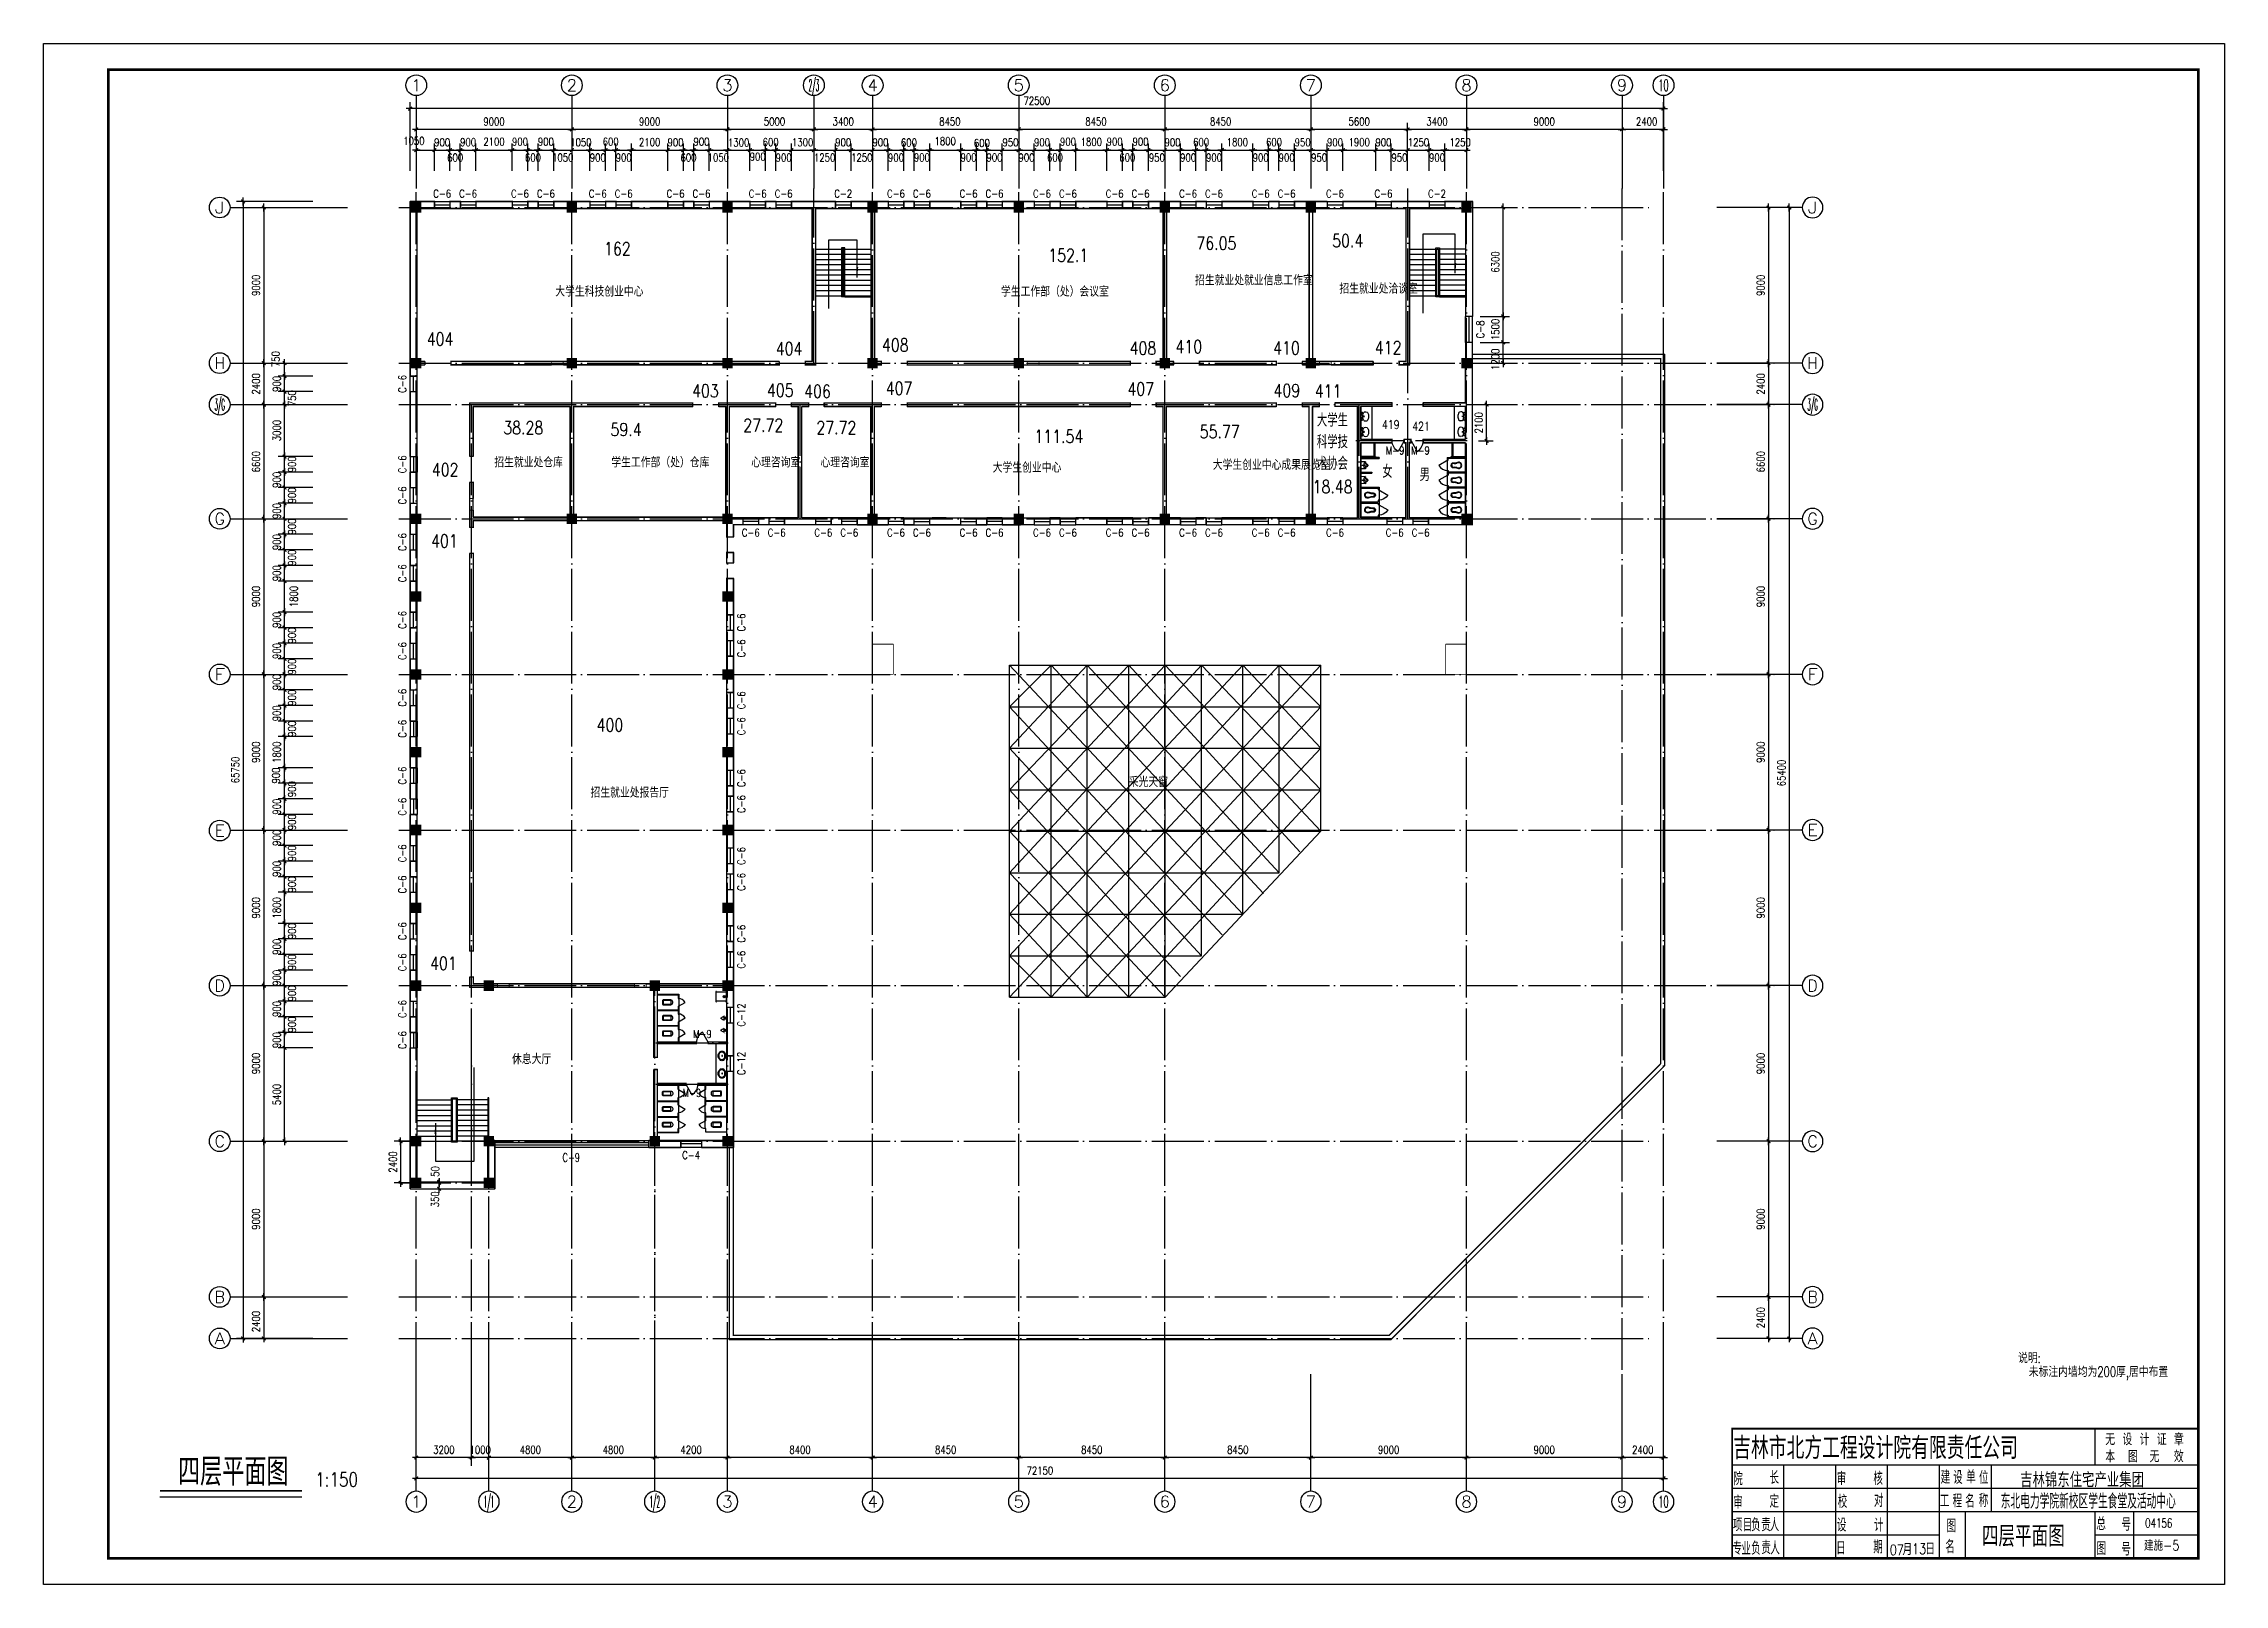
# Model space of a CAD drawing. Extents: x -55219 to 470149, y 494712 to 780039.
# Drawn here: x 343999 to 470149, y 593781 to 682881 of the extents above; entities that cross this region are included whole.
import ezdxf
from ezdxf.enums import TextEntityAlignment as Align

# ---------------------------------------------------------------- set-up
doc = ezdxf.new("R2010")
doc.units = 0
doc.header["$LTSCALE"] = 1500
doc.header["$MEASUREMENT"] = 0
doc.linetypes.add('DOTE', pattern=[2.42, 2, -0.2, 0.02, -0.2])
doc.layers.get('0').update_dxf_attribs({"linetype": 'CONTINUOUS'})
doc.layers.get('DEFPOINTS').update_dxf_attribs({"linetype": 'CONTINUOUS'})
for name, color, linetype in [('AXIS', 3, 'CONTINUOUS'), ('AXIS_TEXT', 7, 'CONTINUOUS'), ('B1', 3, 'CONTINUOUS'), ('COLUMN', 7, 'CONTINUOUS'), ('DOTE', 1, 'DOTE'), ('GPSCOMMON', 7, 'CONTINUOUS'), ('LVTRY', 6, 'CONTINUOUS'), ('LVTRY_WINDOW', 7, 'CONTINUOUS'), ('PUB_DIM', 3, 'CONTINUOUS'), ('PUB_TEXT', 7, 'CONTINUOUS'), ('PUB_TITLE', 4, 'CONTINUOUS'), ('PUB_WALL', 255, 'CONTINUOUS'), ('STAIR', 2, 'CONTINUOUS'), ('WALL', 255, 'CONTINUOUS'), ('WINDOW', 2, 'CONTINUOUS'), ('WINDOW_TEXT', 7, 'CONTINUOUS'), ('文字和字符', 3, 'CONTINUOUS')]:
    doc.layers.add(name, color=color, linetype=linetype)
doc.styles.add('_HZTXT', font='txt.shx', dxfattribs={"width": 0.8, "bigfont": 'hztxt.shx'})
doc.styles.add('_SIMPLEX', font='SIMPLEX.shx', dxfattribs={"width": 0.6})
doc.styles.add('COMPLEX', font='COMPLEX')
doc.styles.add('DIM_FONT', font='SIMPLEX.shx', dxfattribs={"width": 0.8})
doc.styles.add('GPSXW', font='txt.shx', dxfattribs={"width": 0.8, "bigfont": 'hztxt.shx'})
doc.styles.add('H1', font='')
doc.styles.add('SIMPLEX', font='SIMPLEX.SHX')
doc.styles.add('STY10', font='TXT', dxfattribs={"width": 0.7, "bigfont": 'HZTXT'})
doc.styles.add('STY13', font='TXT.shx', dxfattribs={"width": 0.7, "bigfont": 'STK.shx'})
doc.styles.add('STY3', font='TXT', dxfattribs={"width": 0.85, "bigfont": 'STK'})
doc.styles.add('STY7', font='TXT', dxfattribs={"width": 0.7, "bigfont": 'HZTXT'})
doc.styles.add('STY8', font='TXT', dxfattribs={"width": 0.7, "bigfont": 'HZTXT'})
doc.styles.add('STY9', font='TXT', dxfattribs={"width": 0.7, "bigfont": 'HZTXT'})
doc.styles.get('H1').set_extended_font_data('SimSun')
doc.dimstyles.new('AXIS150', dxfattribs={"dimscale": 1.5, "dimtxt": 300, "dimasz": 1, "dimexe": 250, "dimexo": 300, "dimgap": 150, "dimtad": 1, "dimdec": 0, "dimzin": 0, "dimdsep": 46, "dimtxsty": 'DIM_FONT', "dimblk": '_DIMX', "dimcen": 0.09, "dimse1": 1, "dimse2": 1, "dimclrt": 7, "dimadec": 0, "dimazin": 0, "dimtfac": 1, "dimtdec": 0, "dimtix": 1, "dimtmove": 2, "dimatfit": 3, "dimldrblk": '_DIMX', "dimfxl": 1, "dimtolj": 1, "dimtzin": 0, "dimarcsym": 0})
doc.dimstyles.new('DIMA150', dxfattribs={"dimscale": 1.5, "dimtxt": 300, "dimasz": 1, "dimexe": 250, "dimexo": 300, "dimgap": 150, "dimtad": 1, "dimdec": 0, "dimzin": 0, "dimdsep": 46, "dimtxsty": 'DIM_FONT', "dimblk": '_DIMX', "dimcen": 0.09, "dimse1": 1, "dimclrt": 7, "dimadec": 0, "dimazin": 0, "dimtfac": 1, "dimtdec": 0, "dimtix": 1, "dimtmove": 2, "dimatfit": 3, "dimldrblk": '_DIMX', "dimfxl": 1, "dimtolj": 1, "dimtzin": 0, "dimarcsym": 0})
doc.dimstyles.new('DIMB150', dxfattribs={"dimscale": 1.5, "dimtxt": 300, "dimasz": 1, "dimexe": 250, "dimexo": 300, "dimgap": 150, "dimtad": 1, "dimdec": 0, "dimzin": 0, "dimdsep": 46, "dimtxsty": 'DIM_FONT', "dimblk": '_DIMX', "dimcen": 0.09, "dimse2": 1, "dimclrt": 7, "dimadec": 0, "dimazin": 0, "dimtfac": 1, "dimtdec": 0, "dimtix": 1, "dimtmove": 2, "dimatfit": 3, "dimldrblk": '_DIMX', "dimfxl": 1, "dimtolj": 1, "dimtzin": 0, "dimarcsym": 0})
doc.dimstyles.new('DIMN150', dxfattribs={"dimscale": 1.5, "dimtxt": 300, "dimasz": 1, "dimexe": 250, "dimexo": 300, "dimgap": 150, "dimtad": 1, "dimdec": 0, "dimzin": 0, "dimdsep": 46, "dimtxsty": 'DIM_FONT', "dimblk": '_DIMX', "dimcen": 0.09, "dimclrt": 7, "dimadec": 0, "dimazin": 0, "dimtfac": 1, "dimtdec": 0, "dimtix": 1, "dimtmove": 2, "dimatfit": 3, "dimldrblk": '_DIMX', "dimfxl": 1, "dimtolj": 1, "dimtzin": 0, "dimarcsym": 0})

msp = doc.modelspace()

# ---------------------------------------------------------------- texts
at = {"color": 3, "linetype": 'Continuous'}
for s, height, style, width, p in [('吉林市北方工程设计院有限责任公司', 1275, 'STY3', 0.85, (441733.3, 601025.6)), ('院', 750, 'STY8', 0.7, (441739, 599514)), ('长', 750, 'STY8', 0.7, (443835.2, 599578.5)), ('审', 750, 'STY8', 0.7, (447725.2, 599522.9)), ('核', 750, 'STY8', 0.7, (449843.7, 599529)), ('建', 750, 'STY9', 0.7, (453738.1, 599598.2)), ('设', 750, 'STY9', 0.7, (454457.5, 599591.3)), ('单', 750, 'STY9', 0.7, (455210.1, 599620)), ('位', 750, 'STY9', 0.7, (455956.4, 599577.6)), ('审', 750, 'STY8', 0.7, (441739, 598148.5)), ('定', 750, 'STY8', 0.7, (443835.2, 598213)), ('校', 750, 'STY8', 0.7, (447784.8, 598196.8)), ('对', 750, 'STY8', 0.7, (449879.4, 598255.3)), ('工', 750, 'STY9', 0.7, (453689.5, 598237.8)), ('程', 750, 'STY9', 0.7, (454430.6, 598230.9)), ('名', 750, 'STY9', 0.7, (455153.5, 598224.1)), ('称', 750, 'STY9', 0.7, (455940.8, 598252.7)), ('目', 750, 'STY8', 0.7, (442289, 596848.4)), ('负', 750, 'STY8', 0.7, (442768.3, 596848.4)), ('责', 750, 'STY8', 0.7, (443354.6, 596848.4)), ('人', 750, 'STY8', 0.7, (443846.5, 596848.4)), ('设', 750, 'STY8', 0.7, (447732.5, 596839.1)), ('计', 750, 'STY8', 0.7, (449881.6, 596837.4)), ('图', 750, 'STY10', 0.7, (454078.1, 596797.8)), ('总', 750, 'STY7', 0.7, (462744.5, 596906.7)), ('号', 750, 'STY7', 0.7, (464197.9, 596875)), ('04156', 525, 'STY7', 0.7, (465566.1, 597061.8)), ('业', 750, 'STY8', 0.7, (442206.2, 595473)), ('负', 750, 'STY8', 0.7, (442774.6, 595495.2)), ('责', 750, 'STY8', 0.7, (443362.5, 595532.8)), ('人', 750, 'STY8', 0.7, (443881.2, 595507.9)), ('日', 750, 'STY8', 0.7, (447688.7, 595508.1)), ('期', 750, 'STY8', 0.7, (449835.5, 595565.8)), ('月', 675, 'STY8', 0.7, (451530.5, 595466.9)), ('日', 675, 'STY8', 0.7, (452844.4, 595501.7)), ('名', 750, 'STY10', 0.7, (454004.8, 595584.6)), ('图', 750, 'STY7', 0.7, (462755.5, 595479.1)), ('号', 750, 'STY7', 0.7, (464189.2, 595447.7))]:
    msp.add_text(s, height=height, dxfattribs=dict(at, style=style, width=width)).set_placement(p)
at = {"color": 3}
for s, height, style, width, p in [('无', 675, 'STY13', 0.7, (463260.8, 601830.2)), ('设', 675, 'STY13', 0.7, (464253.5, 601830.2)), ('计', 675, 'STY13', 0.7, (465246.3, 601830.2)), ('证', 675, 'STY13', 0.7, (466239.1, 601830.2)), ('章', 675, 'STY13', 0.7, (467231.9, 601830.2)), ('本', 675, 'STY13', 0.7, (463260.8, 600842.8)), ('图', 675, 'STY13', 0.7, (464572.4, 600842.8)), ('无', 675, 'STY13', 0.7, (465826.2, 600842.8)), ('效', 675, 'STY13', 0.7, (467224.6, 600842.8)), ('07', 600, 'GPSXW', 0.8, (450789.3, 595475.2)), ('13', 600, 'GPSXW', 0.8, (452078.1, 595536.4))]:
    msp.add_text(s, height=height, dxfattribs=dict(at, style=style, width=width)).set_placement(p)
at = {"linetype": 'Continuous', "style": 'STY8', "width": 0.7}
for s, p in [('项', (441714, 596848.4)), ('专', (441701.7, 595494.4))]:
    msp.add_text(s, height=750, dxfattribs=at).set_placement(p)
at = {"layer": 'B1', "color": 3, "style": '_HZTXT', "width": 0.8}
msp.add_text('建施-5', height=600, dxfattribs=at).set_placement((465497.8, 595733.3))
at = {"layer": 'LVTRY', "style": '_HZTXT', "width": 0.8}
for height, p in [(1600, (351768.6, 599491.6)), (1200, (456117.9, 595964.1))]:
    msp.add_text('四层平面图', height=height, dxfattribs=at).set_placement(p)
at = {"layer": 'LVTRY', "color": 0, "attachment_point": 1, "style": 'DIM_FONT'}
for s, insert, char_height, width in [('162', (376417.1, 671390.5), 750, 4043.272), ('76.05', (410684.6, 671716.5), 750, 3620.138), ('50.4', (418536, 671857.3), 750, 3432.079), ('152.1', (402117, 671016.2), 750, 3291.033), ('404', (366161.8, 666168.6), 750, 2156.339), ('404', (386348, 665617.6), 750, 2156.339), ('408', (392496.6, 665828.2), 750, 2156.339), ('408', (406819.1, 665646), 750, 2156.339), ('410', (409477.8, 665733.9), 750, 2156.339), ('410', (415126.6, 665658), 750, 2156.339), ('412', (421008.7, 665673.6), 750, 1275.924), ('403', (381508, 663177.7), 750, 2156.339), ('405', (385841.1, 663214.8), 750, 2156.339), ('406', (387994.4, 663146.6), 750, 2156.339), ('407', (392711.1, 663325.6), 750, 2156.339), ('407', (406691.9, 663289.6), 750, 2156.339), ('409', (415145.5, 663195.3), 750, 2156.339), ('411', (417530.5, 663164), 750, 2156.339), ('38.28', (370586.2, 661040.7), 750, 3055.96), ('27.72', (384472.6, 661187.9), 750, 2444.768), ('27.72', (388704, 661047.1), 750, 2256.709), ('{\\Ftxt,hztxt|c134;大学生科学技术协会}', (417652.1, 661481.8), 750, 2146.307), ('{\\C1;419}', (421411.4, 661097.7), 500, 2156.339), ('59.4', (376793, 660941), 750, 3102.975), ('111.54', (401314.1, 660540.6), 750, 4231.33), ('55.77', (410873.3, 660810.4), 750, 3902.226), ('{\\C1;421}', (423165.5, 661001.3), 500, 1045.319), ('402', (366456.3, 658612.7), 750, 2156.339), ('{\\Ftxt,hztxt|c134;\\C1;女}', (421435.3, 658516.9), 750, 901.138), ('18.48', (417405.2, 657632.3), 750, 2872.782), ('{\\Ftxt,hztxt|c134;\\C1;男}', (423598, 658336.8), 750, 720.91), ('401', (366410.5, 654496.9), 750, 2156.339), ('400', (375989.8, 643849.5), 750, 4137.301), ('401', (366350.5, 630077.6), 750, 2156.339)]:
    msp.add_mtext(s, dxfattribs=dict(at, insert=insert, char_height=char_height, width=width))
at = {"layer": 'LVTRY', "color": 7, "insert": (359714.4, 600250.3), "char_height": 800, "width": 6951, "attachment_point": 1, "style": 'DIM_FONT'}
msp.add_mtext('1:150', dxfattribs=at)
at = {"layer": 'PUB_TEXT', "style": '_HZTXT', "width": 0.7}
for s, height, p in [('大学生科技创业中心', 600, (373596.5, 668252.7)), ('学生工作部（处）会议室', 600, (399382.7, 668248.7)), ('招生就业处就业信息工作室', 600, (410606.6, 668901.7)), ('招生就业处洽谈室', 600, (418957, 668418.2)), ('招生就业处仓库', 600, (370071.3, 658375.3)), ('学生工作部（处）仓库', 600, (376840.9, 658371.7)), ('心理咨询室', 600, (384935.4, 658371.3)), ('心理咨询室', 600, (388938.1, 658371.3)), (' 大学生创业中心', 600, (398526.6, 658071.4)), (' 大学生创业中心成果展览室', 600, (411257.9, 658231)), ('招生就业处报告厅', 600, (375637.3, 639275.3)), ('采光天窗', 600, (406773.2, 639886.9)), ('休息大厅', 600, (371094.9, 623861)), ('C-9', 500, (374017.6, 618216.2))]:
    msp.add_text(s, height=height, dxfattribs=at).set_placement(p)
at = {"layer": '文字和字符', "color": 2, "style": 'H1'}
for s, width, p in [('吉林锦东住宅产业集团', 0.7, (458333.6, 599474.7)), ('东北电力学院新校区学生食堂及活动中心', 0.55, (457212.2, 598241.6))]:
    msp.add_text(s, height=750, dxfattribs=dict(at, width=width)).set_placement(p)

# ---------------------------------------------------------------- blocks, each defined once
blk = doc.blocks.new('M_E8')
for p, q in [((-204, -257), (-194, -2)), ((-194, -2), (196, -2)), ((206, -257), (196, -2))]:
    blk.add_line(p, q)
at = {"const_width": 1.5}
for points in [[(-196, 0), (196, 0), (206, -257, -4.356259)], [(-194, -2), (-204, -257, 0.7580869)]]:
    blk.add_lwpolyline(points, format="xyb", dxfattribs=at)
for points in [[(-204, -257), (-194, -258), (-194, -258), (-183, -260), (-175, -261), (-165, -264), (-156, -268), (-147, -271), (-138, -275), (-128, -281), (-119, -287), (-109, -295), (-102, -300), (-94, -308), (-86, -316), (-79, -324), (-74, -332), (-68, -340), (-62, -348), (-58, -356), (-54, -366), (-50, -374), (-43, -383), (-36, -389), (-30, -392), (-23, -395), (-17, -398), (-9, -399), (0, -399), (13, -398), (23, -395), (29, -392), (35, -389), (43, -385), (49, -380), (54, -374), (58, -366), (62, -357), (65, -347), (71, -340), (75, -332), (80, -325), (85, -319), (91, -313), (95, -308), (100, -302), (106, -295), (113, -290), (119, -285), (126, -280), (132, -277), (139, -273), (145, -271), (154, -268), (162, -264), (173, -261), (183, -259), (191, -258), (199, -257), (206, -257)], [(-2, -142), (6, -142), (12, -146), (19, -148), (25, -152), (29, -158), (34, -166), (37, -174), (39, -183), (37, -191), (35, -200), (29, -208), (25, -214), (17, -219), (12, -223), (4, -224), (-2, -224), (-6, -224), (-11, -223), (-18, -221), (-26, -217), (-32, -213), (-37, -207), (-42, -199), (-44, -190), (-45, -183), (-42, -173), (-40, -164), (-35, -158), (-31, -150), (-26, -148), (-24, -144), (-18, -143), (-14, -143), (-12, -142), (-8, -142), (-6, -141), (-2, -142)]]:
    blk.add_lwpolyline(points, dxfattribs=at)
for centre, radius in [((-3, -184), 41.7), ((-1, -74), 15)]:
    blk.add_circle(centre, radius)
for centre, radius, start, end in [((-218, -432), 176, 26.1838, 85.57917), ((-158, -223), 22.7, 134.58574, 206.45735), ((-198, -412), 179, 22.29844, 83.80425), ((-2, -389), 250, 46.64582, 133.35418), ((1, -338), 63.3, 194.74469, 345.25531), ((4, -329), 38.6, 202.77784, 341.36093), ((201, -407), 174, 100.56764, 157.70342), ((215, -425), 168, 93.33481, 155.33091), ((162, -222), 16.2, 297.13892, 62.86108)]:
    blk.add_arc(centre, radius, start, end)
blk.add_point((1, -402))
at = {"width": 0.8, "flags": 9}
for tag in ['XSIZE', 'YSIZE']:
    blk.add_attdef(tag, (0, 0), '', height=0.5, dxfattribs=at)
blk = doc.blocks.new('P_WCFL01')
blk.add_lwpolyline([(128, -476, -0.1810357), (163, -256, 1.566077), (-163, -256, -0.1810357), (-128, -476, 1.1863897)], format="xyb", close=True)
for points in [[(99, -482, -0.179698), (137, -242, 1.5529199), (-137, -242, -0.179698), (-99, -482, 0.2631716), (-65, -574, -0.179698)], [(65, -574, 0.2631716), (99, -482, -0.179698)]]:
    blk.add_lwpolyline(points, format="xyb")
blk.add_arc((0, -659), 107, 52.64597, 127.35403)
blk = doc.blocks.new('M_A1SFU')
blk.add_line((-0.5, 0), (0, -0.87))
blk.add_arc((-0.5, 0), 1, 300, 0)
blk = doc.blocks.new('_WBLK')
for p, q in [((-0.5, 0.5), (0.5, 0.5)), ((-0.5, 0), (0.5, 0)), ((-0.5, -0.5), (0.5, -0.5))]:
    blk.add_line(p, q)
at = {"layer": 'WINDOW_TEXT', "style": 'SIMPLEX', "flags": 9}
blk.add_attdef('A', text='', height=1, dxfattribs=at).set_placement((0, 1.5), align=Align.MIDDLE)
blk = doc.blocks.new('_FZH')
blk.add_solid([(0.5, 0.5), (0.5, -0.5), (-0.5, 0.5), (-0.5, -0.5)])
blk = doc.blocks.new('_ARROW')
blk.add_solid([(0, 0), (-1, 0.1), (-1, -0.1)])
blk = doc.blocks.new('_AXISO')
blk.add_circle((0, 0), 0.5)
at = {"layer": 'AXIS_TEXT', "style": 'COMPLEX', "width": 1.041667}
blk.add_attdef('A', text='', height=0.56, dxfattribs=at).set_placement((-0.25, -0.28), (0.25, -0.28), align=Align.FIT)
blk = doc.blocks.new('_DIMX')
blk.add_line((-150, 0), (150, 0))
at = {"const_width": 50}
blk.add_lwpolyline([(-70, -70), (70, 70)], dxfattribs=at)
blk = doc.blocks.new('*D149')
at = {"color": 0, "linetype": 'ByBlock'}
blk.add_line((417304, 677925), (408857, 677925), dxfattribs=at)
at = {"layer": 'DEFPOINTS', "color": 0, "linetype": 'ByBlock'}
for p in [(408855, 677925), (408855, 674506), (417305, 674506)]:
    blk.add_point(p, dxfattribs=at)
at = {"color": 0, "linetype": 'ByBlock', "xscale": 1.5, "yscale": 1.5, "zscale": 1.5, "rotation": 180}
blk.add_blockref('_DIMX', (408855, 677925), dxfattribs=at)
at = {"color": 0, "linetype": 'ByBlock', "xscale": 1.5, "yscale": 1.5, "zscale": 1.5}
blk.add_blockref('_DIMX', (417305, 677925), dxfattribs=at)
at = {"color": 7, "linetype": 'ByBlock', "insert": (412086, 678375), "char_height": 450, "attachment_point": 5, "style": 'DIM_FONT'}
blk.add_mtext('\\A1;8450', dxfattribs=at)
blk = doc.blocks.new('*D150')
at = {"color": 0, "linetype": 'ByBlock'}
blk.add_line((408854, 677925), (400407, 677925), dxfattribs=at)
at = {"layer": 'DEFPOINTS', "color": 0, "linetype": 'ByBlock'}
for p in [(400405, 677925), (400405, 674506), (408855, 674506)]:
    blk.add_point(p, dxfattribs=at)
at = {"color": 0, "linetype": 'ByBlock', "xscale": 1.5, "yscale": 1.5, "zscale": 1.5, "rotation": 180}
blk.add_blockref('_DIMX', (400405, 677925), dxfattribs=at)
at = {"color": 0, "linetype": 'ByBlock', "xscale": 1.5, "yscale": 1.5, "zscale": 1.5}
blk.add_blockref('_DIMX', (408855, 677925), dxfattribs=at)
at = {"color": 7, "linetype": 'ByBlock', "insert": (404874, 678375), "char_height": 450, "attachment_point": 5, "style": 'DIM_FONT'}
blk.add_mtext('\\A1;8450', dxfattribs=at)
blk = doc.blocks.new('*D151')
at = {"color": 0, "linetype": 'ByBlock'}
blk.add_line((400404, 677925), (391957, 677925), dxfattribs=at)
at = {"layer": 'DEFPOINTS', "color": 0, "linetype": 'ByBlock'}
for p in [(391955, 677925), (391955, 674506), (400405, 674506)]:
    blk.add_point(p, dxfattribs=at)
at = {"color": 0, "linetype": 'ByBlock', "xscale": 1.5, "yscale": 1.5, "zscale": 1.5, "rotation": 180}
blk.add_blockref('_DIMX', (391955, 677925), dxfattribs=at)
at = {"color": 0, "linetype": 'ByBlock', "xscale": 1.5, "yscale": 1.5, "zscale": 1.5}
blk.add_blockref('_DIMX', (400405, 677925), dxfattribs=at)
at = {"color": 7, "linetype": 'ByBlock', "insert": (396424, 678375), "char_height": 450, "attachment_point": 5, "style": 'DIM_FONT'}
blk.add_mtext('\\A1;8450', dxfattribs=at)
blk = doc.blocks.new('*D152')
at = {"color": 0, "linetype": 'ByBlock'}
blk.add_line((391954, 677925), (388557, 677925), dxfattribs=at)
at = {"layer": 'DEFPOINTS', "color": 0, "linetype": 'ByBlock'}
for p in [(388555, 677925), (388555, 674506), (391955, 674506)]:
    blk.add_point(p, dxfattribs=at)
at = {"color": 0, "linetype": 'ByBlock', "xscale": 1.5, "yscale": 1.5, "zscale": 1.5, "rotation": 180}
blk.add_blockref('_DIMX', (388555, 677925), dxfattribs=at)
at = {"color": 0, "linetype": 'ByBlock', "xscale": 1.5, "yscale": 1.5, "zscale": 1.5}
blk.add_blockref('_DIMX', (391955, 677925), dxfattribs=at)
at = {"color": 7, "linetype": 'ByBlock', "insert": (390255, 678375), "char_height": 450, "attachment_point": 5, "style": 'DIM_FONT'}
blk.add_mtext('\\A1;3400', dxfattribs=at)
blk = doc.blocks.new('*D153')
at = {"color": 0, "linetype": 'ByBlock'}
blk.add_line((388554, 677925), (383557, 677925), dxfattribs=at)
at = {"layer": 'DEFPOINTS', "color": 0, "linetype": 'ByBlock'}
for p in [(383555, 677925), (383555, 674506), (388555, 674506)]:
    blk.add_point(p, dxfattribs=at)
at = {"color": 0, "linetype": 'ByBlock', "xscale": 1.5, "yscale": 1.5, "zscale": 1.5, "rotation": 180}
blk.add_blockref('_DIMX', (383555, 677925), dxfattribs=at)
at = {"color": 0, "linetype": 'ByBlock', "xscale": 1.5, "yscale": 1.5, "zscale": 1.5}
blk.add_blockref('_DIMX', (388555, 677925), dxfattribs=at)
at = {"color": 7, "linetype": 'ByBlock', "insert": (386280, 678375), "char_height": 450, "attachment_point": 5, "style": 'DIM_FONT'}
blk.add_mtext('\\A1;5000', dxfattribs=at)
blk = doc.blocks.new('*D154')
at = {"color": 0, "linetype": 'ByBlock'}
blk.add_line((383554, 677925), (374557, 677925), dxfattribs=at)
at = {"layer": 'DEFPOINTS', "color": 0, "linetype": 'ByBlock'}
for p in [(374555, 677925), (374555, 674506), (383555, 674506)]:
    blk.add_point(p, dxfattribs=at)
at = {"color": 0, "linetype": 'ByBlock', "xscale": 1.5, "yscale": 1.5, "zscale": 1.5, "rotation": 180}
blk.add_blockref('_DIMX', (374555, 677925), dxfattribs=at)
at = {"color": 0, "linetype": 'ByBlock', "xscale": 1.5, "yscale": 1.5, "zscale": 1.5}
blk.add_blockref('_DIMX', (383555, 677925), dxfattribs=at)
at = {"color": 7, "linetype": 'ByBlock', "insert": (379055, 678375), "char_height": 450, "attachment_point": 5, "style": 'DIM_FONT'}
blk.add_mtext('\\A1;9000', dxfattribs=at)
blk = doc.blocks.new('*D155')
at = {"color": 0, "linetype": 'ByBlock'}
blk.add_line((374554, 677925), (365557, 677925), dxfattribs=at)
at = {"layer": 'DEFPOINTS', "color": 0, "linetype": 'ByBlock'}
for p in [(365555, 677925), (365555, 674506), (374555, 674506)]:
    blk.add_point(p, dxfattribs=at)
at = {"color": 0, "linetype": 'ByBlock', "xscale": 1.5, "yscale": 1.5, "zscale": 1.5, "rotation": 180}
blk.add_blockref('_DIMX', (365555, 677925), dxfattribs=at)
at = {"color": 0, "linetype": 'ByBlock', "xscale": 1.5, "yscale": 1.5, "zscale": 1.5}
blk.add_blockref('_DIMX', (374555, 677925), dxfattribs=at)
at = {"color": 7, "linetype": 'ByBlock', "insert": (370055, 678375), "char_height": 450, "attachment_point": 5, "style": 'DIM_FONT'}
blk.add_mtext('\\A1;9000', dxfattribs=at)
blk = doc.blocks.new('*D156')
at = {"color": 0, "linetype": 'ByBlock'}
blk.add_line((435304, 677925), (426307, 677925), dxfattribs=at)
at = {"layer": 'DEFPOINTS', "color": 0, "linetype": 'ByBlock'}
for p in [(426305, 677925), (426305, 674506), (435305, 674506)]:
    blk.add_point(p, dxfattribs=at)
at = {"color": 0, "linetype": 'ByBlock', "xscale": 1.5, "yscale": 1.5, "zscale": 1.5}
for p, rotation in [((426305, 677925), 179.9999999999993), ((435305, 677925), 359.9999999999993)]:
    blk.add_blockref('_DIMX', p, dxfattribs=dict(at, rotation=rotation))
at = {"color": 7, "linetype": 'ByBlock', "insert": (430805, 678375), "char_height": 450, "attachment_point": 5, "style": 'DIM_FONT'}
blk.add_mtext('\\A1;9000', dxfattribs=at)
blk = doc.blocks.new('*D157')
at = {"color": 0, "linetype": 'ByBlock'}
for p, q in [((422905, 676330), (422905, 678300)), ((426304, 677925), (422907, 677925))]:
    blk.add_line(p, q, dxfattribs=at)
at = {"layer": 'DEFPOINTS', "color": 0, "linetype": 'ByBlock'}
for p in [(422905, 677925), (422905, 675880), (426305, 675880)]:
    blk.add_point(p, dxfattribs=at)
at = {"color": 0, "linetype": 'ByBlock', "xscale": 1.5, "yscale": 1.5, "zscale": 1.5, "rotation": 180}
blk.add_blockref('_DIMX', (422905, 677925), dxfattribs=at)
at = {"color": 0, "linetype": 'ByBlock', "xscale": 1.5, "yscale": 1.5, "zscale": 1.5}
blk.add_blockref('_DIMX', (426305, 677925), dxfattribs=at)
at = {"color": 7, "linetype": 'ByBlock', "insert": (424605, 678375), "char_height": 450, "attachment_point": 5, "style": 'DIM_FONT'}
blk.add_mtext('\\A1;3400', dxfattribs=at)
blk = doc.blocks.new('*D158')
at = {"color": 0, "linetype": 'ByBlock'}
blk.add_line((437703, 677925), (435307, 677925), dxfattribs=at)
at = {"layer": 'DEFPOINTS', "color": 0, "linetype": 'ByBlock'}
for p in [(435305, 677925), (435305, 674506), (437705, 674506)]:
    blk.add_point(p, dxfattribs=at)
at = {"color": 0, "linetype": 'ByBlock', "xscale": 1.5, "yscale": 1.5, "zscale": 1.5}
for p, rotation in [((435305, 677925), 179.9999999999972), ((437705, 677925), 359.9999999999973)]:
    blk.add_blockref('_DIMX', p, dxfattribs=dict(at, rotation=rotation))
at = {"color": 7, "linetype": 'ByBlock', "insert": (436730, 678375), "char_height": 450, "attachment_point": 5, "style": 'DIM_FONT'}
blk.add_mtext('\\A1;2400', dxfattribs=at)
blk = doc.blocks.new('*D159')
at = {"color": 0, "linetype": 'ByBlock'}
for p, q in [((365204, 675533), (365204, 679500)), ((437702, 679125), (365205, 679125)), ((437703, 675533), (437703, 679500))]:
    blk.add_line(p, q, dxfattribs=at)
at = {"layer": 'DEFPOINTS', "color": 0, "linetype": 'ByBlock'}
for p in [(365204, 679125), (365204, 675083), (437703, 675083)]:
    blk.add_point(p, dxfattribs=at)
at = {"color": 0, "linetype": 'ByBlock', "xscale": 1.5, "yscale": 1.5, "zscale": 1.5}
for p, rotation in [((365204, 679125), 179.9999999999999), ((437703, 679125), 359.9999999999999)]:
    blk.add_blockref('_DIMX', p, dxfattribs=dict(at, rotation=rotation))
at = {"color": 7, "linetype": 'ByBlock', "insert": (401454, 679575), "char_height": 450, "attachment_point": 5, "style": 'DIM_FONT'}
blk.add_mtext('\\A1;72500', dxfattribs=at)
blk = doc.blocks.new('*D160')
at = {"color": 0, "linetype": 'ByBlock'}
blk.add_line((443780, 662003), (443780, 655406), dxfattribs=at)
at = {"layer": 'DEFPOINTS', "color": 0, "linetype": 'ByBlock'}
for p in [(440790, 662005), (440790, 655405), (443780, 655405)]:
    blk.add_point(p, dxfattribs=at)
at = {"color": 0, "linetype": 'ByBlock', "xscale": 1.5, "yscale": 1.5, "zscale": 1.5}
for p, rotation in [((443780, 662005), 90), ((443780, 655405), 270)]:
    blk.add_blockref('_DIMX', p, dxfattribs=dict(at, rotation=rotation))
at = {"color": 7, "linetype": 'ByBlock', "insert": (443330, 658705), "char_height": 450, "attachment_point": 5, "rotation": 90, "style": 'DIM_FONT'}
blk.add_mtext('\\A1;6600', dxfattribs=at)
blk = doc.blocks.new('*D161')
at = {"color": 0, "linetype": 'ByBlock'}
blk.add_line((443780, 664403), (443780, 662006), dxfattribs=at)
at = {"layer": 'DEFPOINTS', "color": 0, "linetype": 'ByBlock'}
for p in [(440790, 664405), (440790, 662005), (443780, 662005)]:
    blk.add_point(p, dxfattribs=at)
at = {"color": 0, "linetype": 'ByBlock', "xscale": 1.5, "yscale": 1.5, "zscale": 1.5}
for p, rotation in [((443780, 664405), 90), ((443780, 662005), 270)]:
    blk.add_blockref('_DIMX', p, dxfattribs=dict(at, rotation=rotation))
at = {"color": 7, "linetype": 'ByBlock', "insert": (443330, 663205), "char_height": 450, "attachment_point": 5, "rotation": 90, "style": 'DIM_FONT'}
blk.add_mtext('\\A1;2400', dxfattribs=at)
blk = doc.blocks.new('*D162')
at = {"color": 0, "linetype": 'ByBlock'}
blk.add_line((443780, 655403), (443780, 646406), dxfattribs=at)
at = {"layer": 'DEFPOINTS', "color": 0, "linetype": 'ByBlock'}
for p in [(440790, 655405), (440790, 646405), (443780, 646405)]:
    blk.add_point(p, dxfattribs=at)
at = {"color": 0, "linetype": 'ByBlock', "xscale": 1.5, "yscale": 1.5, "zscale": 1.5}
for p, rotation in [((443780, 655405), 90), ((443780, 646405), 270)]:
    blk.add_blockref('_DIMX', p, dxfattribs=dict(at, rotation=rotation))
at = {"color": 7, "linetype": 'ByBlock', "insert": (443330, 650905), "char_height": 450, "attachment_point": 5, "rotation": 90, "style": 'DIM_FONT'}
blk.add_mtext('\\A1;9000', dxfattribs=at)
blk = doc.blocks.new('*D163')
at = {"color": 0, "linetype": 'ByBlock'}
blk.add_line((443780, 646403), (443780, 637406), dxfattribs=at)
at = {"layer": 'DEFPOINTS', "color": 0, "linetype": 'ByBlock'}
for p in [(440790, 646405), (440790, 637405), (443780, 637405)]:
    blk.add_point(p, dxfattribs=at)
at = {"color": 0, "linetype": 'ByBlock', "xscale": 1.5, "yscale": 1.5, "zscale": 1.5}
for p, rotation in [((443780, 646405), 90), ((443780, 637405), 270)]:
    blk.add_blockref('_DIMX', p, dxfattribs=dict(at, rotation=rotation))
at = {"color": 7, "linetype": 'ByBlock', "insert": (443330, 641905), "char_height": 450, "attachment_point": 5, "rotation": 90, "style": 'DIM_FONT'}
blk.add_mtext('\\A1;9000', dxfattribs=at)
blk = doc.blocks.new('*D164')
at = {"color": 0, "linetype": 'ByBlock'}
blk.add_line((443780, 673403), (443780, 664406), dxfattribs=at)
at = {"layer": 'DEFPOINTS', "color": 0, "linetype": 'ByBlock'}
for p in [(440790, 673405), (440790, 664405), (443780, 664405)]:
    blk.add_point(p, dxfattribs=at)
at = {"color": 0, "linetype": 'ByBlock', "xscale": 1.5, "yscale": 1.5, "zscale": 1.5}
for p, rotation in [((443780, 673405), 90), ((443780, 664405), 270)]:
    blk.add_blockref('_DIMX', p, dxfattribs=dict(at, rotation=rotation))
at = {"color": 7, "linetype": 'ByBlock', "insert": (443330, 668905), "char_height": 450, "attachment_point": 5, "rotation": 90, "style": 'DIM_FONT'}
blk.add_mtext('\\A1;9000', dxfattribs=at)
blk = doc.blocks.new('*D165')
at = {"color": 0, "linetype": 'ByBlock'}
blk.add_line((443780, 637403), (443780, 628406), dxfattribs=at)
at = {"layer": 'DEFPOINTS', "color": 0, "linetype": 'ByBlock'}
for p in [(440790, 637405), (440790, 628405), (443780, 628405)]:
    blk.add_point(p, dxfattribs=at)
at = {"color": 0, "linetype": 'ByBlock', "xscale": 1.5, "yscale": 1.5, "zscale": 1.5}
for p, rotation in [((443780, 637405), 90), ((443780, 628405), 270)]:
    blk.add_blockref('_DIMX', p, dxfattribs=dict(at, rotation=rotation))
at = {"color": 7, "linetype": 'ByBlock', "insert": (443330, 632905), "char_height": 450, "attachment_point": 5, "rotation": 90, "style": 'DIM_FONT'}
blk.add_mtext('\\A1;9000', dxfattribs=at)
blk = doc.blocks.new('*D166')
at = {"color": 0, "linetype": 'ByBlock'}
blk.add_line((443780, 628403), (443780, 619406), dxfattribs=at)
at = {"layer": 'DEFPOINTS', "color": 0, "linetype": 'ByBlock'}
for p in [(440790, 628405), (440790, 619405), (443780, 619405)]:
    blk.add_point(p, dxfattribs=at)
at = {"color": 0, "linetype": 'ByBlock', "xscale": 1.5, "yscale": 1.5, "zscale": 1.5}
for p, rotation in [((443780, 628405), 90), ((443780, 619405), 270)]:
    blk.add_blockref('_DIMX', p, dxfattribs=dict(at, rotation=rotation))
at = {"color": 7, "linetype": 'ByBlock', "insert": (443330, 623905), "char_height": 450, "attachment_point": 5, "rotation": 90, "style": 'DIM_FONT'}
blk.add_mtext('\\A1;9000', dxfattribs=at)
blk = doc.blocks.new('*D167')
at = {"color": 0, "linetype": 'ByBlock'}
blk.add_line((444980, 673403), (444980, 608006), dxfattribs=at)
at = {"layer": 'DEFPOINTS', "color": 0, "linetype": 'ByBlock'}
for p in [(440790, 673405), (440790, 608005), (444980, 608005)]:
    blk.add_point(p, dxfattribs=at)
at = {"color": 0, "linetype": 'ByBlock', "xscale": 1.5, "yscale": 1.5, "zscale": 1.5}
for p, rotation in [((444980, 673405), 90), ((444980, 608005), 270)]:
    blk.add_blockref('_DIMX', p, dxfattribs=dict(at, rotation=rotation))
at = {"color": 7, "linetype": 'ByBlock', "insert": (444530, 640705), "char_height": 450, "attachment_point": 5, "rotation": 90, "style": 'DIM_FONT'}
blk.add_mtext('\\A1;65400', dxfattribs=at)
blk = doc.blocks.new('*D168')
at = {"color": 0, "linetype": 'ByBlock'}
blk.add_line((443780, 610403), (443780, 608006), dxfattribs=at)
at = {"layer": 'DEFPOINTS', "color": 0, "linetype": 'ByBlock'}
for p in [(440790, 610405), (440790, 608005), (443780, 608005)]:
    blk.add_point(p, dxfattribs=at)
at = {"color": 0, "linetype": 'ByBlock', "xscale": 1.5, "yscale": 1.5, "zscale": 1.5}
for p, rotation in [((443780, 610405), 90), ((443780, 608005), 270)]:
    blk.add_blockref('_DIMX', p, dxfattribs=dict(at, rotation=rotation))
at = {"color": 7, "linetype": 'ByBlock', "insert": (443330, 609205), "char_height": 450, "attachment_point": 5, "rotation": 90, "style": 'DIM_FONT'}
blk.add_mtext('\\A1;2400', dxfattribs=at)
blk = doc.blocks.new('*D169')
at = {"color": 0, "linetype": 'ByBlock'}
blk.add_line((443780, 619403), (443780, 610406), dxfattribs=at)
at = {"layer": 'DEFPOINTS', "color": 0, "linetype": 'ByBlock'}
for p in [(440790, 619405), (440790, 610405), (443780, 610405)]:
    blk.add_point(p, dxfattribs=at)
at = {"color": 0, "linetype": 'ByBlock', "xscale": 1.5, "yscale": 1.5, "zscale": 1.5}
for p, rotation in [((443780, 619405), 90), ((443780, 610405), 270)]:
    blk.add_blockref('_DIMX', p, dxfattribs=dict(at, rotation=rotation))
at = {"color": 7, "linetype": 'ByBlock', "insert": (443330, 614905), "char_height": 450, "attachment_point": 5, "rotation": 90, "style": 'DIM_FONT'}
blk.add_mtext('\\A1;9000', dxfattribs=at)
blk = doc.blocks.new('*D170')
at = {"color": 0, "linetype": 'ByBlock'}
blk.add_line((400404, 601113), (391957, 601113), dxfattribs=at)
at = {"layer": 'DEFPOINTS', "color": 0, "linetype": 'ByBlock'}
for p in [(391955, 605943), (400405, 605943), (391955, 601113)]:
    blk.add_point(p, dxfattribs=at)
at = {"color": 0, "linetype": 'ByBlock', "xscale": 1.5, "yscale": 1.5, "zscale": 1.5, "rotation": 180}
blk.add_blockref('_DIMX', (391955, 601113), dxfattribs=at)
at = {"color": 0, "linetype": 'ByBlock', "xscale": 1.5, "yscale": 1.5, "zscale": 1.5}
blk.add_blockref('_DIMX', (400405, 601113), dxfattribs=at)
at = {"color": 7, "linetype": 'ByBlock', "insert": (396180, 601563), "char_height": 450, "attachment_point": 5, "style": 'DIM_FONT'}
blk.add_mtext('\\A1;8450', dxfattribs=at)
blk = doc.blocks.new('*D171')
at = {"color": 0, "linetype": 'ByBlock'}
blk.add_line((408854, 601113), (400407, 601113), dxfattribs=at)
at = {"layer": 'DEFPOINTS', "color": 0, "linetype": 'ByBlock'}
for p in [(400405, 605943), (408855, 605943), (400405, 601113)]:
    blk.add_point(p, dxfattribs=at)
at = {"color": 0, "linetype": 'ByBlock', "xscale": 1.5, "yscale": 1.5, "zscale": 1.5, "rotation": 180}
blk.add_blockref('_DIMX', (400405, 601113), dxfattribs=at)
at = {"color": 0, "linetype": 'ByBlock', "xscale": 1.5, "yscale": 1.5, "zscale": 1.5}
blk.add_blockref('_DIMX', (408855, 601113), dxfattribs=at)
at = {"color": 7, "linetype": 'ByBlock', "insert": (404630, 601563), "char_height": 450, "attachment_point": 5, "style": 'DIM_FONT'}
blk.add_mtext('\\A1;8450', dxfattribs=at)
blk = doc.blocks.new('*D172')
at = {"color": 0, "linetype": 'ByBlock'}
blk.add_line((417304, 601113), (408857, 601113), dxfattribs=at)
at = {"layer": 'DEFPOINTS', "color": 0, "linetype": 'ByBlock'}
for p in [(408855, 605943), (417305, 605943), (408855, 601113)]:
    blk.add_point(p, dxfattribs=at)
at = {"color": 0, "linetype": 'ByBlock', "xscale": 1.5, "yscale": 1.5, "zscale": 1.5, "rotation": 180}
blk.add_blockref('_DIMX', (408855, 601113), dxfattribs=at)
at = {"color": 0, "linetype": 'ByBlock', "xscale": 1.5, "yscale": 1.5, "zscale": 1.5}
blk.add_blockref('_DIMX', (417305, 601113), dxfattribs=at)
at = {"color": 7, "linetype": 'ByBlock', "insert": (413080, 601563), "char_height": 450, "attachment_point": 5, "style": 'DIM_FONT'}
blk.add_mtext('\\A1;8450', dxfattribs=at)
blk = doc.blocks.new('*D173')
at = {"color": 0, "linetype": 'ByBlock'}
blk.add_line((426304, 601113), (417307, 601113), dxfattribs=at)
at = {"layer": 'DEFPOINTS', "color": 0, "linetype": 'ByBlock'}
for p in [(417305, 605943), (426305, 605943), (417305, 601113)]:
    blk.add_point(p, dxfattribs=at)
at = {"color": 0, "linetype": 'ByBlock', "xscale": 1.5, "yscale": 1.5, "zscale": 1.5, "rotation": 180.0000000000007}
blk.add_blockref('_DIMX', (417305, 601113), dxfattribs=at)
at = {"color": 0, "linetype": 'ByBlock', "xscale": 1.5, "yscale": 1.5, "zscale": 1.5}
blk.add_blockref('_DIMX', (426305, 601113), dxfattribs=at)
at = {"color": 7, "linetype": 'ByBlock', "insert": (421805, 601563), "char_height": 450, "attachment_point": 5, "style": 'DIM_FONT'}
blk.add_mtext('\\A1;9000', dxfattribs=at)
blk = doc.blocks.new('*D174')
at = {"color": 0, "linetype": 'ByBlock'}
blk.add_line((391954, 601113), (383557, 601113), dxfattribs=at)
at = {"layer": 'DEFPOINTS', "color": 0, "linetype": 'ByBlock'}
for p in [(383555, 605943), (391955, 605943), (383555, 601113)]:
    blk.add_point(p, dxfattribs=at)
at = {"color": 0, "linetype": 'ByBlock', "xscale": 1.5, "yscale": 1.5, "zscale": 1.5, "rotation": 180}
blk.add_blockref('_DIMX', (383555, 601113), dxfattribs=at)
at = {"color": 0, "linetype": 'ByBlock', "xscale": 1.5, "yscale": 1.5, "zscale": 1.5}
blk.add_blockref('_DIMX', (391955, 601113), dxfattribs=at)
at = {"color": 7, "linetype": 'ByBlock', "insert": (387755, 601563), "char_height": 450, "attachment_point": 5, "style": 'DIM_FONT'}
blk.add_mtext('\\A1;8400', dxfattribs=at)
blk = doc.blocks.new('*D175')
at = {"color": 0, "linetype": 'ByBlock'}
blk.add_line((435304, 601113), (426307, 601113), dxfattribs=at)
at = {"layer": 'DEFPOINTS', "color": 0, "linetype": 'ByBlock'}
for p in [(426305, 605943), (435305, 605943), (426305, 601113)]:
    blk.add_point(p, dxfattribs=at)
at = {"color": 0, "linetype": 'ByBlock', "xscale": 1.5, "yscale": 1.5, "zscale": 1.5}
for p, rotation in [((426305, 601113), 179.9999999999993), ((435305, 601113), 359.9999999999993)]:
    blk.add_blockref('_DIMX', p, dxfattribs=dict(at, rotation=rotation))
at = {"color": 7, "linetype": 'ByBlock', "insert": (430805, 601563), "char_height": 450, "attachment_point": 5, "style": 'DIM_FONT'}
blk.add_mtext('\\A1;9000', dxfattribs=at)
blk = doc.blocks.new('*D176')
at = {"color": 0, "linetype": 'ByBlock'}
blk.add_line((368754, 601113), (365557, 601113), dxfattribs=at)
at = {"layer": 'DEFPOINTS', "color": 0, "linetype": 'ByBlock'}
for p in [(365555, 605943), (368755, 605943), (365555, 601113)]:
    blk.add_point(p, dxfattribs=at)
at = {"color": 0, "linetype": 'ByBlock', "xscale": 1.5, "yscale": 1.5, "zscale": 1.5, "rotation": 180}
blk.add_blockref('_DIMX', (365555, 601113), dxfattribs=at)
at = {"color": 0, "linetype": 'ByBlock', "xscale": 1.5, "yscale": 1.5, "zscale": 1.5}
blk.add_blockref('_DIMX', (368755, 601113), dxfattribs=at)
at = {"color": 7, "linetype": 'ByBlock', "insert": (367155, 601563), "char_height": 450, "attachment_point": 5, "style": 'DIM_FONT'}
blk.add_mtext('\\A1;3200', dxfattribs=at)
blk = doc.blocks.new('*D177')
at = {"color": 0, "linetype": 'ByBlock'}
blk.add_line((374554, 601113), (369757, 601113), dxfattribs=at)
at = {"layer": 'DEFPOINTS', "color": 0, "linetype": 'ByBlock'}
for p in [(369755, 605943), (374555, 605943), (369755, 601113)]:
    blk.add_point(p, dxfattribs=at)
at = {"color": 0, "linetype": 'ByBlock', "xscale": 1.5, "yscale": 1.5, "zscale": 1.5, "rotation": 180}
blk.add_blockref('_DIMX', (369755, 601113), dxfattribs=at)
at = {"color": 0, "linetype": 'ByBlock', "xscale": 1.5, "yscale": 1.5, "zscale": 1.5}
blk.add_blockref('_DIMX', (374555, 601113), dxfattribs=at)
at = {"color": 7, "linetype": 'ByBlock', "insert": (372155, 601563), "char_height": 450, "attachment_point": 5, "style": 'DIM_FONT'}
blk.add_mtext('\\A1;4800', dxfattribs=at)
blk = doc.blocks.new('*D178')
at = {"color": 0, "linetype": 'ByBlock'}
blk.add_line((383554, 601113), (379357, 601113), dxfattribs=at)
at = {"layer": 'DEFPOINTS', "color": 0, "linetype": 'ByBlock'}
for p in [(379355, 605943), (383555, 605943), (379355, 601113)]:
    blk.add_point(p, dxfattribs=at)
at = {"color": 0, "linetype": 'ByBlock', "xscale": 1.5, "yscale": 1.5, "zscale": 1.5, "rotation": 180}
blk.add_blockref('_DIMX', (379355, 601113), dxfattribs=at)
at = {"color": 0, "linetype": 'ByBlock', "xscale": 1.5, "yscale": 1.5, "zscale": 1.5}
blk.add_blockref('_DIMX', (383555, 601113), dxfattribs=at)
at = {"color": 7, "linetype": 'ByBlock', "insert": (381455, 601563), "char_height": 450, "attachment_point": 5, "style": 'DIM_FONT'}
blk.add_mtext('\\A1;4200', dxfattribs=at)
blk = doc.blocks.new('*D179')
at = {"color": 0, "linetype": 'ByBlock'}
blk.add_line((437703, 601113), (435307, 601113), dxfattribs=at)
at = {"layer": 'DEFPOINTS', "color": 0, "linetype": 'ByBlock'}
for p in [(435305, 605943), (437705, 605943), (435305, 601113)]:
    blk.add_point(p, dxfattribs=at)
at = {"color": 0, "linetype": 'ByBlock', "xscale": 1.5, "yscale": 1.5, "zscale": 1.5, "rotation": 180}
blk.add_blockref('_DIMX', (435305, 601113), dxfattribs=at)
at = {"color": 0, "linetype": 'ByBlock', "xscale": 1.5, "yscale": 1.5, "zscale": 1.5}
blk.add_blockref('_DIMX', (437705, 601113), dxfattribs=at)
at = {"color": 7, "linetype": 'ByBlock', "insert": (436505, 601563), "char_height": 450, "attachment_point": 5, "style": 'DIM_FONT'}
blk.add_mtext('\\A1;2400', dxfattribs=at)
blk = doc.blocks.new('*D180')
at = {"color": 0, "linetype": 'ByBlock'}
blk.add_line((437703, 599913), (365557, 599913), dxfattribs=at)
at = {"layer": 'DEFPOINTS', "color": 0, "linetype": 'ByBlock'}
for p in [(365555, 605943), (437705, 605943), (365555, 599913)]:
    blk.add_point(p, dxfattribs=at)
at = {"color": 0, "linetype": 'ByBlock', "xscale": 1.5, "yscale": 1.5, "zscale": 1.5, "rotation": 180}
blk.add_blockref('_DIMX', (365555, 599913), dxfattribs=at)
at = {"color": 0, "linetype": 'ByBlock', "xscale": 1.5, "yscale": 1.5, "zscale": 1.5}
blk.add_blockref('_DIMX', (437705, 599913), dxfattribs=at)
at = {"color": 7, "linetype": 'ByBlock', "insert": (401630, 600363), "char_height": 450, "attachment_point": 5, "style": 'DIM_FONT'}
blk.add_mtext('\\A1;72150', dxfattribs=at)
blk = doc.blocks.new('*D181')
at = {"color": 0, "linetype": 'ByBlock'}
blk.add_line((356737, 664403), (356737, 662006), dxfattribs=at)
at = {"layer": 'DEFPOINTS', "color": 0, "linetype": 'ByBlock'}
for p in [(361569, 664405), (356737, 662005), (361569, 662005)]:
    blk.add_point(p, dxfattribs=at)
at = {"color": 0, "linetype": 'ByBlock', "xscale": 1.5, "yscale": 1.5, "zscale": 1.5}
for p, rotation in [((356737, 664405), 90), ((356737, 662005), 270)]:
    blk.add_blockref('_DIMX', p, dxfattribs=dict(at, rotation=rotation))
at = {"color": 7, "linetype": 'ByBlock', "insert": (356287, 663205), "char_height": 450, "attachment_point": 5, "rotation": 90, "style": 'DIM_FONT'}
blk.add_mtext('\\A1;2400', dxfattribs=at)
blk = doc.blocks.new('*D182')
at = {"color": 0, "linetype": 'ByBlock'}
blk.add_line((356737, 662003), (356737, 655406), dxfattribs=at)
at = {"layer": 'DEFPOINTS', "color": 0, "linetype": 'ByBlock'}
for p in [(361569, 662005), (356737, 655405), (361569, 655405)]:
    blk.add_point(p, dxfattribs=at)
at = {"color": 0, "linetype": 'ByBlock', "xscale": 1.5, "yscale": 1.5, "zscale": 1.5}
for p, rotation in [((356737, 662005), 90), ((356737, 655405), 270)]:
    blk.add_blockref('_DIMX', p, dxfattribs=dict(at, rotation=rotation))
at = {"color": 7, "linetype": 'ByBlock', "insert": (356287, 658705), "char_height": 450, "attachment_point": 5, "rotation": 90, "style": 'DIM_FONT'}
blk.add_mtext('\\A1;6600', dxfattribs=at)
blk = doc.blocks.new('*D183')
at = {"color": 0, "linetype": 'ByBlock'}
blk.add_line((356737, 673403), (356737, 664406), dxfattribs=at)
at = {"layer": 'DEFPOINTS', "color": 0, "linetype": 'ByBlock'}
for p in [(361569, 673405), (356737, 664405), (361569, 664405)]:
    blk.add_point(p, dxfattribs=at)
at = {"color": 0, "linetype": 'ByBlock', "xscale": 1.5, "yscale": 1.5, "zscale": 1.5}
for p, rotation in [((356737, 673405), 90), ((356737, 664405), 270)]:
    blk.add_blockref('_DIMX', p, dxfattribs=dict(at, rotation=rotation))
at = {"color": 7, "linetype": 'ByBlock', "insert": (356287, 668905), "char_height": 450, "attachment_point": 5, "rotation": 90, "style": 'DIM_FONT'}
blk.add_mtext('\\A1;9000', dxfattribs=at)
blk = doc.blocks.new('*D184')
at = {"color": 0, "linetype": 'ByBlock'}
blk.add_line((356737, 655403), (356737, 646406), dxfattribs=at)
at = {"layer": 'DEFPOINTS', "color": 0, "linetype": 'ByBlock'}
for p in [(361569, 655405), (356737, 646405), (361569, 646405)]:
    blk.add_point(p, dxfattribs=at)
at = {"color": 0, "linetype": 'ByBlock', "xscale": 1.5, "yscale": 1.5, "zscale": 1.5}
for p, rotation in [((356737, 655405), 90), ((356737, 646405), 270)]:
    blk.add_blockref('_DIMX', p, dxfattribs=dict(at, rotation=rotation))
at = {"color": 7, "linetype": 'ByBlock', "insert": (356287, 650905), "char_height": 450, "attachment_point": 5, "rotation": 90, "style": 'DIM_FONT'}
blk.add_mtext('\\A1;9000', dxfattribs=at)
blk = doc.blocks.new('*D185')
at = {"color": 0, "linetype": 'ByBlock'}
blk.add_line((356737, 646403), (356737, 637406), dxfattribs=at)
at = {"layer": 'DEFPOINTS', "color": 0, "linetype": 'ByBlock'}
for p in [(361569, 646405), (356737, 637405), (361569, 637405)]:
    blk.add_point(p, dxfattribs=at)
at = {"color": 0, "linetype": 'ByBlock', "xscale": 1.5, "yscale": 1.5, "zscale": 1.5}
for p, rotation in [((356737, 646405), 90), ((356737, 637405), 270)]:
    blk.add_blockref('_DIMX', p, dxfattribs=dict(at, rotation=rotation))
at = {"color": 7, "linetype": 'ByBlock', "insert": (356287, 641905), "char_height": 450, "attachment_point": 5, "rotation": 90, "style": 'DIM_FONT'}
blk.add_mtext('\\A1;9000', dxfattribs=at)
blk = doc.blocks.new('*D186')
at = {"color": 0, "linetype": 'ByBlock'}
blk.add_line((356737, 637403), (356737, 628406), dxfattribs=at)
at = {"layer": 'DEFPOINTS', "color": 0, "linetype": 'ByBlock'}
for p in [(361569, 637405), (356737, 628405), (361569, 628405)]:
    blk.add_point(p, dxfattribs=at)
at = {"color": 0, "linetype": 'ByBlock', "xscale": 1.5, "yscale": 1.5, "zscale": 1.5}
for p, rotation in [((356737, 637405), 90), ((356737, 628405), 270)]:
    blk.add_blockref('_DIMX', p, dxfattribs=dict(at, rotation=rotation))
at = {"color": 7, "linetype": 'ByBlock', "insert": (356287, 632905), "char_height": 450, "attachment_point": 5, "rotation": 90, "style": 'DIM_FONT'}
blk.add_mtext('\\A1;9000', dxfattribs=at)
blk = doc.blocks.new('*D187')
at = {"color": 0, "linetype": 'ByBlock'}
blk.add_line((356737, 628403), (356737, 619406), dxfattribs=at)
at = {"layer": 'DEFPOINTS', "color": 0, "linetype": 'ByBlock'}
for p in [(361569, 628405), (356737, 619405), (361569, 619405)]:
    blk.add_point(p, dxfattribs=at)
at = {"color": 0, "linetype": 'ByBlock', "xscale": 1.5, "yscale": 1.5, "zscale": 1.5}
for p, rotation in [((356737, 628405), 90), ((356737, 619405), 270)]:
    blk.add_blockref('_DIMX', p, dxfattribs=dict(at, rotation=rotation))
at = {"color": 7, "linetype": 'ByBlock', "insert": (356287, 623905), "char_height": 450, "attachment_point": 5, "rotation": 90, "style": 'DIM_FONT'}
blk.add_mtext('\\A1;9000', dxfattribs=at)
blk = doc.blocks.new('*D188')
at = {"color": 0, "linetype": 'ByBlock'}
for p, q in [((359570, 673753), (355162, 673753)), ((355537, 673752), (355537, 608005)), ((359570, 608003), (355162, 608003))]:
    blk.add_line(p, q, dxfattribs=at)
at = {"layer": 'DEFPOINTS', "color": 0, "linetype": 'ByBlock'}
for p in [(360020, 673753), (355537, 608003), (360020, 608003)]:
    blk.add_point(p, dxfattribs=at)
at = {"color": 0, "linetype": 'ByBlock', "xscale": 1.5, "yscale": 1.5, "zscale": 1.5}
for p, rotation in [((355537, 673753), 90), ((355537, 608003), 270)]:
    blk.add_blockref('_DIMX', p, dxfattribs=dict(at, rotation=rotation))
at = {"color": 7, "linetype": 'ByBlock', "insert": (355087, 640878), "char_height": 450, "attachment_point": 5, "rotation": 90, "style": 'DIM_FONT'}
blk.add_mtext('\\A1;65750', dxfattribs=at)
blk = doc.blocks.new('*D189')
at = {"color": 0, "linetype": 'ByBlock'}
blk.add_line((356737, 610403), (356737, 608006), dxfattribs=at)
at = {"layer": 'DEFPOINTS', "color": 0, "linetype": 'ByBlock'}
for p in [(361569, 610405), (356737, 608005), (361569, 608005)]:
    blk.add_point(p, dxfattribs=at)
at = {"color": 0, "linetype": 'ByBlock', "xscale": 1.5, "yscale": 1.5, "zscale": 1.5}
for p, rotation in [((356737, 610405), 90), ((356737, 608005), 270)]:
    blk.add_blockref('_DIMX', p, dxfattribs=dict(at, rotation=rotation))
at = {"color": 7, "linetype": 'ByBlock', "insert": (356287, 608980), "char_height": 450, "attachment_point": 5, "rotation": 90, "style": 'DIM_FONT'}
blk.add_mtext('\\A1;2400', dxfattribs=at)
blk = doc.blocks.new('*D190')
at = {"color": 0, "linetype": 'ByBlock'}
blk.add_line((356737, 619403), (356737, 610406), dxfattribs=at)
at = {"layer": 'DEFPOINTS', "color": 0, "linetype": 'ByBlock'}
for p in [(361569, 619405), (356737, 610405), (361569, 610405)]:
    blk.add_point(p, dxfattribs=at)
at = {"color": 0, "linetype": 'ByBlock', "xscale": 1.5, "yscale": 1.5, "zscale": 1.5}
for p, rotation in [((356737, 619405), 90), ((356737, 610405), 270)]:
    blk.add_blockref('_DIMX', p, dxfattribs=dict(at, rotation=rotation))
at = {"color": 7, "linetype": 'ByBlock', "insert": (356287, 614905), "char_height": 450, "attachment_point": 5, "rotation": 90, "style": 'DIM_FONT'}
blk.add_mtext('\\A1;9000', dxfattribs=at)
blk = doc.blocks.new('*D280')
at = {"color": 0, "linetype": 'ByBlock'}
for p, q in [((422904, 677925), (417307, 677925)), ((422905, 676330), (422905, 678300))]:
    blk.add_line(p, q, dxfattribs=at)
at = {"layer": 'DEFPOINTS', "color": 0, "linetype": 'ByBlock'}
for p in [(417305, 677925), (417305, 675880), (422905, 675880)]:
    blk.add_point(p, dxfattribs=at)
at = {"color": 0, "linetype": 'ByBlock', "xscale": 1.5, "yscale": 1.5, "zscale": 1.5, "rotation": 180}
blk.add_blockref('_DIMX', (417305, 677925), dxfattribs=at)
at = {"color": 0, "linetype": 'ByBlock', "xscale": 1.5, "yscale": 1.5, "zscale": 1.5}
blk.add_blockref('_DIMX', (422905, 677925), dxfattribs=at)
at = {"color": 7, "linetype": 'ByBlock', "insert": (420105, 678375), "char_height": 450, "attachment_point": 5, "style": 'DIM_FONT'}
blk.add_mtext('\\A1;5600', dxfattribs=at)
blk = doc.blocks.new('M_E9')
for p, q in [((-285, -420), (-285, -40)), ((-265, -20), (265, -20)), ((265, -440), (-265, -440)), ((285, -180), (245, -197.5)), ((245, -197.5), (245, -262.5)), ((245, -262.5), (285, -280)), ((285, -40), (285, -420))]:
    blk.add_line(p, q)
at = {"const_width": 1.5}
for points in [[(-275, 0, 0.4142136), (-305, -30, 0.4142136)], [(305, -30, 0.4142136), (275, 0, 0.4142136)], [(-305, -430, 0.4142136), (-275, -460, 0.4142136)], [(275, -460, 0.4142136), (305, -430, 0.4142136)]]:
    blk.add_lwpolyline(points, format="xyb", dxfattribs=at)
for points in [[(-275, 0), (275, 0)], [(-305, -430), (-305, -30)], [(275, -460), (-275, -460)], [(305, -30), (305, -430)]]:
    blk.add_lwpolyline(points, dxfattribs=at)
for radius in [50, 32.5]:
    blk.add_circle((165, -230), radius)
for centre, start, end in [((-265, -40), 90, 180), ((-265, -420), 180, 270), ((265, -40), 0, 90), ((265, -420), 270, 0)]:
    blk.add_arc(centre, 20, start, end)
at = {"width": 0.8, "flags": 9}
for tag in ['XSIZE', 'YSIZE']:
    blk.add_attdef(tag, (0, 0), '', height=0.5, dxfattribs=at)
blk = doc.blocks.new('M_E14')
blk.add_line((-116, -146), (109, -146))
at = {"const_width": 1.5}
for points in [[(-185, 0), (-185, -10), (-165, -10)], [(-185, 0), (185, 0), (185, -10), (165, -10)], [(-137, -207), (-146, -194), (-153, -182), (-159, -172), (-163, -162), (-166, -154), (-168, -146), (-169, -139), (-170, -133), (-171, -127), (-172, -121), (-172, -115), (-173, -110), (-173, -104), (-173, -98), (-173, -92), (-173, -86), (-173, -79), (-173, -72), (-172, -64), (-171, -54), (-170, -44), (-168, -31), (-166, -17), (-164, -9)], [(-137, -205), (-127, -214)], [(-130, -211), (-128, -213), (-120, -221), (-113, -229), (-107, -236), (-102, -244), (-98, -251), (-93, -259), (-90, -266), (-86, -274), (-83, -281), (-80, -288), (-77, -295), (-74, -302), (-71, -308), (-68, -314), (-65, -320), (-62, -325), (-58, -330), (-55, -334), (-51, -338), (-47, -342), (-43, -345), (-39, -348), (-34, -351), (-30, -353), (-25, -355), (-20, -357), (-15, -358), (-10, -359), (-5, -360), (0, -360), (0, -360)], [(120, -218), (119, -220), (110, -227), (103, -235), (97, -242), (91, -249), (86, -256), (81, -264), (77, -271), (73, -278), (70, -285), (66, -292), (63, -299), (60, -306), (57, -312), (53, -318), (50, -323), (46, -328), (42, -332), (38, -337), (34, -340), (30, -344), (26, -347), (22, -350), (17, -352), (12, -354), (8, -356), (3, -357), (-1, -358)], [(129, -212), (117, -220)], [(128, -215), (138, -202), (145, -191), (152, -180), (156, -171), (160, -163), (162, -156), (164, -149), (165, -142), (166, -136), (167, -130), (168, -125), (169, -119), (170, -114), (170, -108), (170, -102), (171, -96), (171, -89), (171, -82), (171, -73), (171, -64), (170, -53), (169, -41), (167, -27), (165, -10)], [(166, -14), (165, -9)]]:
    blk.add_lwpolyline(points, dxfattribs=at)
for radius in [47.3, 34.6, 22.1]:
    blk.add_circle((-4, -62), radius)
for centre, radius, start, end in [((-387, -363), 346, 14.06156, 38.70013), ((-10, -276), 40.9, 183.65649, 351.93977), ((331, -366), 312, 135.28681, 164.39133)]:
    blk.add_arc(centre, radius, start, end)
at = {"width": 0.8, "flags": 9}
for tag in ['XSIZE', 'YSIZE']:
    blk.add_attdef(tag, (0, 0), '', height=0.5, dxfattribs=at)
blk = doc.blocks.new('_DBLK')
blk.add_line((-0.5, 0), (0, -0.87))
blk.add_arc((-0.5, 0), 1, 300, 0)
at = {"layer": 'WINDOW_TEXT', "style": 'SIMPLEX', "flags": 9}
blk.add_attdef('A', text='', height=1, dxfattribs=at).set_placement((0, 1.5), align=Align.MIDDLE)
blk = doc.blocks.new('_LV6')
for p, q in [((-140, -340), (-140, -780)), ((140, -770), (-140, -770)), ((-110, -340), (-110, -770)), ((100, -300), (-100, -300)), ((100, -330), (-100, -330)), ((-30, -890), (30, -890)), ((110, -770), (110, -340)), ((140, -780), (140, -340))]:
    blk.add_line(p, q)
for centre, radius, start, end in [((-100, -340), 40, 90, 180), ((-30, -780), 110, 180, 270), ((-100, -340), 10, 90, 180), ((30, -780), 110, 270, 0), ((100, -340), 40, 0, 90), ((100, -340), 10, 0, 90)]:
    blk.add_arc(centre, radius, start, end)
blk = doc.blocks.new('_LV3')
for points in [[(280, -265, 0.1243095), (260, -186, 0.1057071), (198, -113, 0.0869413), (110, -67, 0.0771373), (0, -50, 0.0771373), (-110, -67, 0.0869413), (-198, -113, 0.1057071), (-260, -186, 0.1243095), (-280, -265, 0.1243095), (-260, -344, 0.1057071), (-198, -417, 0.0869413), (-110, -463, 0.0771373), (0, -480, 0.0771373), (110, -463, 0.0869413), (198, -417, 0.1057071), (260, -344, 0.1243095)], [(230, -275, 0.1243095), (216, -220, 0.1057071), (168, -163, 0.0869413), (95, -125, 0.0771373), (0, -110, 0.0771373), (-95, -125, 0.0869413), (-168, -163, 0.1057071), (-216, -220, 0.1243095), (-230, -275, 0.1243095), (-216, -330, 0.1057071), (-168, -387, 0.0869413), (-95, -425, 0.0771373), (0, -440, 0.0771373), (95, -425, 0.0869413), (168, -387, 0.1057071), (216, -330, 0.1243095)]]:
    blk.add_lwpolyline(points, format="xyb", close=True)
blk.add_circle((0, -250), 20)
blk = doc.blocks.new('*D282')
at = {"color": 0, "linetype": 'ByBlock'}
for p, q in [((366426, 617055), (366501, 617055)), ((366426, 617005), (366501, 617005)), ((366876, 617056), (366876, 617058)), ((366876, 617005), (366876, 617055)), ((366876, 617005), (366876, 617055)), ((366876, 617003), (366876, 617002))]:
    blk.add_line(p, q, dxfattribs=at)
at = {"layer": 'DEFPOINTS', "color": 0, "linetype": 'ByBlock'}
for p in [(366876, 617055), (366876, 617055), (366876, 617005)]:
    blk.add_point(p, dxfattribs=at)
at = {"color": 0, "linetype": 'ByBlock', "xscale": 1.5, "yscale": 1.5, "zscale": 1.5}
for p, rotation in [((366876, 617055), 270), ((366876, 617005), 90)]:
    blk.add_blockref('_DIMX', p, dxfattribs=dict(at, rotation=rotation))
at = {"color": 7, "linetype": 'ByBlock', "insert": (366649, 617659), "char_height": 450, "attachment_point": 5, "rotation": 90, "style": 'DIM_FONT'}
blk.add_mtext('\\A1;50', dxfattribs=at)
blk = doc.blocks.new('*D281')
at = {"color": 0, "linetype": 'ByBlock'}
for p, q in [((366426, 617005), (366501, 617005)), ((366876, 617006), (366876, 617008)), ((366876, 616655), (366876, 617005)), ((366876, 616655), (366876, 617005)), ((366426, 616655), (366501, 616655)), ((366876, 616653), (366876, 616652))]:
    blk.add_line(p, q, dxfattribs=at)
at = {"layer": 'DEFPOINTS', "color": 0, "linetype": 'ByBlock'}
for p in [(366876, 617005), (366876, 617005), (366876, 616655)]:
    blk.add_point(p, dxfattribs=at)
at = {"color": 0, "linetype": 'ByBlock', "xscale": 1.5, "yscale": 1.5, "zscale": 1.5}
for p, rotation in [((366876, 617005), 270), ((366876, 616655), 90)]:
    blk.add_blockref('_DIMX', p, dxfattribs=dict(at, rotation=rotation))
at = {"color": 7, "linetype": 'ByBlock', "insert": (366638, 616051), "char_height": 450, "attachment_point": 5, "rotation": 90, "style": 'DIM_FONT'}
blk.add_mtext('\\A1;350', dxfattribs=at)
blk = doc.blocks.new('*D283')
at = {"color": 0, "linetype": 'ByBlock'}
for p, q in [((365473, 619405), (364278, 619405)), ((364653, 619403), (364653, 617006)), ((365473, 617005), (364278, 617005))]:
    blk.add_line(p, q, dxfattribs=at)
at = {"layer": 'DEFPOINTS', "color": 0, "linetype": 'ByBlock'}
for p in [(365923, 619405), (364653, 617005), (365923, 617005)]:
    blk.add_point(p, dxfattribs=at)
at = {"color": 0, "linetype": 'ByBlock', "xscale": 1.5, "yscale": 1.5, "zscale": 1.5}
for p, rotation in [((364653, 619405), 90), ((364653, 617005), 270)]:
    blk.add_blockref('_DIMX', p, dxfattribs=dict(at, rotation=rotation))
at = {"color": 7, "linetype": 'ByBlock', "insert": (364203, 618205), "char_height": 450, "attachment_point": 5, "rotation": 90, "style": 'DIM_FONT'}
blk.add_mtext('\\A1;2400', dxfattribs=at)
blk = doc.blocks.new('*D284')
at = {"color": 0, "linetype": 'ByBlock'}
for p, q in [((368754, 601113), (368752, 601113)), ((369755, 601113), (368755, 601113)), ((369757, 601113), (369758, 601113))]:
    blk.add_line(p, q, dxfattribs=at)
at = {"layer": 'DEFPOINTS', "color": 0, "linetype": 'ByBlock'}
for p in [(368755, 605943), (369755, 605943), (368755, 601113)]:
    blk.add_point(p, dxfattribs=at)
at = {"color": 0, "linetype": 'ByBlock', "xscale": 1.5, "yscale": 1.5, "zscale": 1.5}
blk.add_blockref('_DIMX', (368755, 601113), dxfattribs=at)
at = {"color": 0, "linetype": 'ByBlock', "xscale": 1.5, "yscale": 1.5, "zscale": 1.5, "rotation": 180}
blk.add_blockref('_DIMX', (369755, 601113), dxfattribs=at)
at = {"color": 7, "linetype": 'ByBlock', "insert": (369255, 601563), "char_height": 450, "attachment_point": 5, "style": 'DIM_FONT'}
blk.add_mtext('\\A1;1000', dxfattribs=at)
blk = doc.blocks.new('*D285')
at = {"color": 0, "linetype": 'ByBlock'}
blk.add_line((379354, 601113), (374557, 601113), dxfattribs=at)
at = {"layer": 'DEFPOINTS', "color": 0, "linetype": 'ByBlock'}
for p in [(374555, 605943), (379355, 605943), (374555, 601113)]:
    blk.add_point(p, dxfattribs=at)
at = {"color": 0, "linetype": 'ByBlock', "xscale": 1.5, "yscale": 1.5, "zscale": 1.5, "rotation": 180}
blk.add_blockref('_DIMX', (374555, 601113), dxfattribs=at)
at = {"color": 0, "linetype": 'ByBlock', "xscale": 1.5, "yscale": 1.5, "zscale": 1.5}
blk.add_blockref('_DIMX', (379355, 601113), dxfattribs=at)
at = {"color": 7, "linetype": 'ByBlock', "insert": (376955, 601563), "char_height": 450, "attachment_point": 5, "style": 'DIM_FONT'}
blk.add_mtext('\\A1;4800', dxfattribs=at)
blk = doc.blocks.new('*D288')
at = {"color": 0, "linetype": 'ByBlock'}
for p, q in [((365557, 676725), (366604, 676725)), ((366605, 675533), (366605, 677100))]:
    blk.add_line(p, q, dxfattribs=at)
at = {"layer": 'DEFPOINTS', "color": 0, "linetype": 'ByBlock'}
for p in [(366605, 676725), (365555, 675083), (366605, 675083)]:
    blk.add_point(p, dxfattribs=at)
at = {"color": 0, "linetype": 'ByBlock', "xscale": 1.5, "yscale": 1.5, "zscale": 1.5, "rotation": 180}
blk.add_blockref('_DIMX', (365555, 676725), dxfattribs=at)
at = {"color": 0, "linetype": 'ByBlock', "xscale": 1.5, "yscale": 1.5, "zscale": 1.5}
blk.add_blockref('_DIMX', (366605, 676725), dxfattribs=at)
at = {"color": 7, "linetype": 'ByBlock', "insert": (365420, 677257), "char_height": 450, "attachment_point": 5, "style": 'DIM_FONT'}
blk.add_mtext('\\A1;1050', dxfattribs=at)
blk = doc.blocks.new('*D289')
at = {"color": 0, "linetype": 'ByBlock'}
for p, q in [((366604, 676725), (366602, 676725)), ((366605, 675533), (366605, 677100)), ((366605, 676725), (367505, 676725)), ((367505, 675533), (367505, 677100)), ((367507, 676725), (367508, 676725))]:
    blk.add_line(p, q, dxfattribs=at)
at = {"layer": 'DEFPOINTS', "color": 0, "linetype": 'ByBlock'}
for p in [(367505, 676725), (366605, 675083), (367505, 675083)]:
    blk.add_point(p, dxfattribs=at)
at = {"color": 0, "linetype": 'ByBlock', "xscale": 1.5, "yscale": 1.5, "zscale": 1.5}
blk.add_blockref('_DIMX', (366605, 676725), dxfattribs=at)
at = {"color": 0, "linetype": 'ByBlock', "xscale": 1.5, "yscale": 1.5, "zscale": 1.5, "rotation": 180}
blk.add_blockref('_DIMX', (367505, 676725), dxfattribs=at)
at = {"color": 7, "linetype": 'ByBlock', "insert": (367055, 677175), "char_height": 450, "attachment_point": 5, "style": 'DIM_FONT'}
blk.add_mtext('\\A1;900', dxfattribs=at)
blk = doc.blocks.new('*D290')
at = {"color": 0, "linetype": 'ByBlock'}
for p, q in [((367505, 675533), (367505, 677100)), ((367507, 676725), (368104, 676725)), ((368105, 675533), (368105, 677100))]:
    blk.add_line(p, q, dxfattribs=at)
at = {"layer": 'DEFPOINTS', "color": 0, "linetype": 'ByBlock'}
for p in [(368105, 676725), (367505, 675083), (368105, 675083)]:
    blk.add_point(p, dxfattribs=at)
at = {"color": 0, "linetype": 'ByBlock', "xscale": 1.5, "yscale": 1.5, "zscale": 1.5, "rotation": 180}
blk.add_blockref('_DIMX', (367505, 676725), dxfattribs=at)
at = {"color": 0, "linetype": 'ByBlock', "xscale": 1.5, "yscale": 1.5, "zscale": 1.5}
blk.add_blockref('_DIMX', (368105, 676725), dxfattribs=at)
at = {"color": 7, "linetype": 'ByBlock', "insert": (367805, 676293), "char_height": 450, "attachment_point": 5, "style": 'DIM_FONT'}
blk.add_mtext('\\A1;600', dxfattribs=at)
blk = doc.blocks.new('*D291')
at = {"color": 0, "linetype": 'ByBlock'}
for p, q in [((368105, 675533), (368105, 677100)), ((368107, 676725), (369004, 676725)), ((369005, 675533), (369005, 677100))]:
    blk.add_line(p, q, dxfattribs=at)
at = {"layer": 'DEFPOINTS', "color": 0, "linetype": 'ByBlock'}
for p in [(369005, 676725), (368105, 675083), (369005, 675083)]:
    blk.add_point(p, dxfattribs=at)
at = {"color": 0, "linetype": 'ByBlock', "xscale": 1.5, "yscale": 1.5, "zscale": 1.5, "rotation": 180}
blk.add_blockref('_DIMX', (368105, 676725), dxfattribs=at)
at = {"color": 0, "linetype": 'ByBlock', "xscale": 1.5, "yscale": 1.5, "zscale": 1.5}
blk.add_blockref('_DIMX', (369005, 676725), dxfattribs=at)
at = {"color": 7, "linetype": 'ByBlock', "insert": (368555, 677183), "char_height": 450, "attachment_point": 5, "style": 'DIM_FONT'}
blk.add_mtext('\\A1;900', dxfattribs=at)
blk = doc.blocks.new('*D292')
at = {"color": 0, "linetype": 'ByBlock'}
for p, q in [((369005, 675533), (369005, 677100)), ((369007, 676725), (371104, 676725)), ((371105, 675533), (371105, 677100))]:
    blk.add_line(p, q, dxfattribs=at)
at = {"layer": 'DEFPOINTS', "color": 0, "linetype": 'ByBlock'}
for p in [(371105, 676725), (369005, 675083), (371105, 675083)]:
    blk.add_point(p, dxfattribs=at)
at = {"color": 0, "linetype": 'ByBlock', "xscale": 1.5, "yscale": 1.5, "zscale": 1.5, "rotation": 180}
blk.add_blockref('_DIMX', (369005, 676725), dxfattribs=at)
at = {"color": 0, "linetype": 'ByBlock', "xscale": 1.5, "yscale": 1.5, "zscale": 1.5}
blk.add_blockref('_DIMX', (371105, 676725), dxfattribs=at)
at = {"color": 7, "linetype": 'ByBlock', "insert": (370055, 677215), "char_height": 450, "attachment_point": 5, "style": 'DIM_FONT'}
blk.add_mtext('\\A1;2100', dxfattribs=at)
blk = doc.blocks.new('*D293')
at = {"color": 0, "linetype": 'ByBlock'}
for p, q in [((371105, 675533), (371105, 677100)), ((371107, 676725), (372004, 676725)), ((372005, 675533), (372005, 677100))]:
    blk.add_line(p, q, dxfattribs=at)
at = {"layer": 'DEFPOINTS', "color": 0, "linetype": 'ByBlock'}
for p in [(372005, 676725), (371105, 675083), (372005, 675083)]:
    blk.add_point(p, dxfattribs=at)
at = {"color": 0, "linetype": 'ByBlock', "xscale": 1.5, "yscale": 1.5, "zscale": 1.5, "rotation": 180}
blk.add_blockref('_DIMX', (371105, 676725), dxfattribs=at)
at = {"color": 0, "linetype": 'ByBlock', "xscale": 1.5, "yscale": 1.5, "zscale": 1.5}
blk.add_blockref('_DIMX', (372005, 676725), dxfattribs=at)
at = {"color": 7, "linetype": 'ByBlock', "insert": (371555, 677208), "char_height": 450, "attachment_point": 5, "style": 'DIM_FONT'}
blk.add_mtext('\\A1;900', dxfattribs=at)
blk = doc.blocks.new('*D294')
at = {"color": 0, "linetype": 'ByBlock'}
for p, q in [((372005, 675533), (372005, 677100)), ((372007, 676725), (372604, 676725)), ((372605, 675533), (372605, 677100))]:
    blk.add_line(p, q, dxfattribs=at)
at = {"layer": 'DEFPOINTS', "color": 0, "linetype": 'ByBlock'}
for p in [(372605, 676725), (372005, 675083), (372605, 675083)]:
    blk.add_point(p, dxfattribs=at)
at = {"color": 0, "linetype": 'ByBlock', "xscale": 1.5, "yscale": 1.5, "zscale": 1.5, "rotation": 180}
blk.add_blockref('_DIMX', (372005, 676725), dxfattribs=at)
at = {"color": 0, "linetype": 'ByBlock', "xscale": 1.5, "yscale": 1.5, "zscale": 1.5}
blk.add_blockref('_DIMX', (372605, 676725), dxfattribs=at)
at = {"color": 7, "linetype": 'ByBlock', "insert": (372305, 676294), "char_height": 450, "attachment_point": 5, "style": 'DIM_FONT'}
blk.add_mtext('\\A1;600', dxfattribs=at)
blk = doc.blocks.new('*D295')
at = {"color": 0, "linetype": 'ByBlock'}
for p, q in [((372605, 675533), (372605, 677100)), ((372607, 676725), (373504, 676725)), ((373505, 675533), (373505, 677100))]:
    blk.add_line(p, q, dxfattribs=at)
at = {"layer": 'DEFPOINTS', "color": 0, "linetype": 'ByBlock'}
for p in [(373505, 676725), (372605, 675083), (373505, 675083)]:
    blk.add_point(p, dxfattribs=at)
at = {"color": 0, "linetype": 'ByBlock', "xscale": 1.5, "yscale": 1.5, "zscale": 1.5, "rotation": 180}
blk.add_blockref('_DIMX', (372605, 676725), dxfattribs=at)
at = {"color": 0, "linetype": 'ByBlock', "xscale": 1.5, "yscale": 1.5, "zscale": 1.5}
blk.add_blockref('_DIMX', (373505, 676725), dxfattribs=at)
at = {"color": 7, "linetype": 'ByBlock', "insert": (373055, 677208), "char_height": 450, "attachment_point": 5, "style": 'DIM_FONT'}
blk.add_mtext('\\A1;900', dxfattribs=at)
blk = doc.blocks.new('*D296')
at = {"color": 0, "linetype": 'ByBlock'}
for p, q in [((373505, 675533), (373505, 677100)), ((373507, 676725), (374554, 676725))]:
    blk.add_line(p, q, dxfattribs=at)
at = {"layer": 'DEFPOINTS', "color": 0, "linetype": 'ByBlock'}
for p in [(374555, 676725), (373505, 675083), (374555, 675083)]:
    blk.add_point(p, dxfattribs=at)
at = {"color": 0, "linetype": 'ByBlock', "xscale": 1.5, "yscale": 1.5, "zscale": 1.5, "rotation": 180}
blk.add_blockref('_DIMX', (373505, 676725), dxfattribs=at)
at = {"color": 0, "linetype": 'ByBlock', "xscale": 1.5, "yscale": 1.5, "zscale": 1.5}
blk.add_blockref('_DIMX', (374555, 676725), dxfattribs=at)
at = {"color": 7, "linetype": 'ByBlock', "insert": (374030, 676293), "char_height": 450, "attachment_point": 5, "style": 'DIM_FONT'}
blk.add_mtext('\\A1;1050', dxfattribs=at)
blk = doc.blocks.new('*D297')
at = {"color": 0, "linetype": 'ByBlock'}
for p, q in [((374554, 676725), (374552, 676725)), ((374555, 676725), (375605, 676725)), ((375605, 675533), (375605, 677100)), ((375607, 676725), (375608, 676725))]:
    blk.add_line(p, q, dxfattribs=at)
at = {"layer": 'DEFPOINTS', "color": 0, "linetype": 'ByBlock'}
for p in [(375605, 676725), (374555, 675083), (375605, 675083)]:
    blk.add_point(p, dxfattribs=at)
at = {"color": 0, "linetype": 'ByBlock', "xscale": 1.5, "yscale": 1.5, "zscale": 1.5}
blk.add_blockref('_DIMX', (374555, 676725), dxfattribs=at)
at = {"color": 0, "linetype": 'ByBlock', "xscale": 1.5, "yscale": 1.5, "zscale": 1.5, "rotation": 180}
blk.add_blockref('_DIMX', (375605, 676725), dxfattribs=at)
at = {"color": 7, "linetype": 'ByBlock', "insert": (375080, 677175), "char_height": 450, "attachment_point": 5, "style": 'DIM_FONT'}
blk.add_mtext('\\A1;1050', dxfattribs=at)
blk = doc.blocks.new('*D298')
at = {"color": 0, "linetype": 'ByBlock'}
for p, q in [((375605, 675533), (375605, 677100)), ((375607, 676725), (376504, 676725)), ((376505, 675533), (376505, 677100))]:
    blk.add_line(p, q, dxfattribs=at)
at = {"layer": 'DEFPOINTS', "color": 0, "linetype": 'ByBlock'}
for p in [(376505, 676725), (375605, 675083), (376505, 675083)]:
    blk.add_point(p, dxfattribs=at)
at = {"color": 0, "linetype": 'ByBlock', "xscale": 1.5, "yscale": 1.5, "zscale": 1.5, "rotation": 180}
blk.add_blockref('_DIMX', (375605, 676725), dxfattribs=at)
at = {"color": 0, "linetype": 'ByBlock', "xscale": 1.5, "yscale": 1.5, "zscale": 1.5}
blk.add_blockref('_DIMX', (376505, 676725), dxfattribs=at)
at = {"color": 7, "linetype": 'ByBlock', "insert": (376055, 676293), "char_height": 450, "attachment_point": 5, "style": 'DIM_FONT'}
blk.add_mtext('\\A1;900', dxfattribs=at)
blk = doc.blocks.new('*D299')
at = {"color": 0, "linetype": 'ByBlock'}
for p, q in [((376505, 675533), (376505, 677100)), ((376507, 676725), (377104, 676725)), ((377105, 675533), (377105, 677100))]:
    blk.add_line(p, q, dxfattribs=at)
at = {"layer": 'DEFPOINTS', "color": 0, "linetype": 'ByBlock'}
for p in [(377105, 676725), (376505, 675083), (377105, 675083)]:
    blk.add_point(p, dxfattribs=at)
at = {"color": 0, "linetype": 'ByBlock', "xscale": 1.5, "yscale": 1.5, "zscale": 1.5, "rotation": 180}
blk.add_blockref('_DIMX', (376505, 676725), dxfattribs=at)
at = {"color": 0, "linetype": 'ByBlock', "xscale": 1.5, "yscale": 1.5, "zscale": 1.5}
blk.add_blockref('_DIMX', (377105, 676725), dxfattribs=at)
at = {"color": 7, "linetype": 'ByBlock', "insert": (376805, 677208), "char_height": 450, "attachment_point": 5, "style": 'DIM_FONT'}
blk.add_mtext('\\A1;600', dxfattribs=at)
blk = doc.blocks.new('*D300')
at = {"color": 0, "linetype": 'ByBlock'}
for p, q in [((377105, 675533), (377105, 677100)), ((377107, 676725), (378004, 676725)), ((378005, 675533), (378005, 677100))]:
    blk.add_line(p, q, dxfattribs=at)
at = {"layer": 'DEFPOINTS', "color": 0, "linetype": 'ByBlock'}
for p in [(378005, 676725), (377105, 675083), (378005, 675083)]:
    blk.add_point(p, dxfattribs=at)
at = {"color": 0, "linetype": 'ByBlock', "xscale": 1.5, "yscale": 1.5, "zscale": 1.5, "rotation": 180}
blk.add_blockref('_DIMX', (377105, 676725), dxfattribs=at)
at = {"color": 0, "linetype": 'ByBlock', "xscale": 1.5, "yscale": 1.5, "zscale": 1.5}
blk.add_blockref('_DIMX', (378005, 676725), dxfattribs=at)
at = {"color": 7, "linetype": 'ByBlock', "insert": (377555, 676294), "char_height": 450, "attachment_point": 5, "style": 'DIM_FONT'}
blk.add_mtext('\\A1;900', dxfattribs=at)
blk = doc.blocks.new('*D301')
at = {"color": 0, "linetype": 'ByBlock'}
for p, q in [((378005, 675533), (378005, 677100)), ((378007, 676725), (380104, 676725)), ((380105, 675533), (380105, 677100))]:
    blk.add_line(p, q, dxfattribs=at)
at = {"layer": 'DEFPOINTS', "color": 0, "linetype": 'ByBlock'}
for p in [(380105, 676725), (378005, 675083), (380105, 675083)]:
    blk.add_point(p, dxfattribs=at)
at = {"color": 0, "linetype": 'ByBlock', "xscale": 1.5, "yscale": 1.5, "zscale": 1.5, "rotation": 180}
blk.add_blockref('_DIMX', (378005, 676725), dxfattribs=at)
at = {"color": 0, "linetype": 'ByBlock', "xscale": 1.5, "yscale": 1.5, "zscale": 1.5}
blk.add_blockref('_DIMX', (380105, 676725), dxfattribs=at)
at = {"color": 7, "linetype": 'ByBlock', "insert": (379055, 677185), "char_height": 450, "attachment_point": 5, "style": 'DIM_FONT'}
blk.add_mtext('\\A1;2100', dxfattribs=at)
blk = doc.blocks.new('*D302')
at = {"color": 0, "linetype": 'ByBlock'}
for p, q in [((380104, 676725), (380102, 676725)), ((380105, 675533), (380105, 677100)), ((380105, 676725), (381005, 676725)), ((381005, 675533), (381005, 677100)), ((381007, 676725), (381008, 676725))]:
    blk.add_line(p, q, dxfattribs=at)
at = {"layer": 'DEFPOINTS', "color": 0, "linetype": 'ByBlock'}
for p in [(381005, 676725), (380105, 675083), (381005, 675083)]:
    blk.add_point(p, dxfattribs=at)
at = {"color": 0, "linetype": 'ByBlock', "xscale": 1.5, "yscale": 1.5, "zscale": 1.5}
blk.add_blockref('_DIMX', (380105, 676725), dxfattribs=at)
at = {"color": 0, "linetype": 'ByBlock', "xscale": 1.5, "yscale": 1.5, "zscale": 1.5, "rotation": 180}
blk.add_blockref('_DIMX', (381005, 676725), dxfattribs=at)
at = {"color": 7, "linetype": 'ByBlock', "insert": (380555, 677175), "char_height": 450, "attachment_point": 5, "style": 'DIM_FONT'}
blk.add_mtext('\\A1;900', dxfattribs=at)
blk = doc.blocks.new('*D303')
at = {"color": 0, "linetype": 'ByBlock'}
for p, q in [((381005, 675533), (381005, 677100)), ((381007, 676725), (381604, 676725)), ((381605, 675533), (381605, 677100))]:
    blk.add_line(p, q, dxfattribs=at)
at = {"layer": 'DEFPOINTS', "color": 0, "linetype": 'ByBlock'}
for p in [(381605, 676725), (381005, 675083), (381605, 675083)]:
    blk.add_point(p, dxfattribs=at)
at = {"color": 0, "linetype": 'ByBlock', "xscale": 1.5, "yscale": 1.5, "zscale": 1.5, "rotation": 180}
blk.add_blockref('_DIMX', (381005, 676725), dxfattribs=at)
at = {"color": 0, "linetype": 'ByBlock', "xscale": 1.5, "yscale": 1.5, "zscale": 1.5}
blk.add_blockref('_DIMX', (381605, 676725), dxfattribs=at)
at = {"color": 7, "linetype": 'ByBlock', "insert": (381305, 676293), "char_height": 450, "attachment_point": 5, "style": 'DIM_FONT'}
blk.add_mtext('\\A1;600', dxfattribs=at)
blk = doc.blocks.new('*D304')
at = {"color": 0, "linetype": 'ByBlock'}
for p, q in [((381605, 675533), (381605, 677100)), ((381607, 676725), (382504, 676725)), ((382505, 675533), (382505, 677100))]:
    blk.add_line(p, q, dxfattribs=at)
at = {"layer": 'DEFPOINTS', "color": 0, "linetype": 'ByBlock'}
for p in [(382505, 676725), (381605, 675083), (382505, 675083)]:
    blk.add_point(p, dxfattribs=at)
at = {"color": 0, "linetype": 'ByBlock', "xscale": 1.5, "yscale": 1.5, "zscale": 1.5, "rotation": 180}
blk.add_blockref('_DIMX', (381605, 676725), dxfattribs=at)
at = {"color": 0, "linetype": 'ByBlock', "xscale": 1.5, "yscale": 1.5, "zscale": 1.5}
blk.add_blockref('_DIMX', (382505, 676725), dxfattribs=at)
at = {"color": 7, "linetype": 'ByBlock', "insert": (382055, 677208), "char_height": 450, "attachment_point": 5, "style": 'DIM_FONT'}
blk.add_mtext('\\A1;900', dxfattribs=at)
blk = doc.blocks.new('*D305')
at = {"color": 0, "linetype": 'ByBlock'}
for p, q in [((382505, 675533), (382505, 677100)), ((382507, 676725), (383554, 676725))]:
    blk.add_line(p, q, dxfattribs=at)
at = {"layer": 'DEFPOINTS', "color": 0, "linetype": 'ByBlock'}
for p in [(383555, 676725), (382505, 675083), (383555, 675083)]:
    blk.add_point(p, dxfattribs=at)
at = {"color": 0, "linetype": 'ByBlock', "xscale": 1.5, "yscale": 1.5, "zscale": 1.5, "rotation": 180}
blk.add_blockref('_DIMX', (382505, 676725), dxfattribs=at)
at = {"color": 0, "linetype": 'ByBlock', "xscale": 1.5, "yscale": 1.5, "zscale": 1.5}
blk.add_blockref('_DIMX', (383555, 676725), dxfattribs=at)
at = {"color": 7, "linetype": 'ByBlock', "insert": (383030, 676296), "char_height": 450, "attachment_point": 5, "style": 'DIM_FONT'}
blk.add_mtext('\\A1;1050', dxfattribs=at)
blk = doc.blocks.new('*D306')
at = {"color": 0, "linetype": 'ByBlock'}
for p, q in [((383557, 676725), (384854, 676725)), ((384855, 675533), (384855, 677100))]:
    blk.add_line(p, q, dxfattribs=at)
at = {"layer": 'DEFPOINTS', "color": 0, "linetype": 'ByBlock'}
for p in [(384855, 676725), (383555, 675083), (384855, 675083)]:
    blk.add_point(p, dxfattribs=at)
at = {"color": 0, "linetype": 'ByBlock', "xscale": 1.5, "yscale": 1.5, "zscale": 1.5, "rotation": 180}
blk.add_blockref('_DIMX', (383555, 676725), dxfattribs=at)
at = {"color": 0, "linetype": 'ByBlock', "xscale": 1.5, "yscale": 1.5, "zscale": 1.5}
blk.add_blockref('_DIMX', (384855, 676725), dxfattribs=at)
at = {"color": 7, "linetype": 'ByBlock', "insert": (384205, 677161), "char_height": 450, "attachment_point": 5, "style": 'DIM_FONT'}
blk.add_mtext('\\A1;1300', dxfattribs=at)
blk = doc.blocks.new('*D307')
at = {"color": 0, "linetype": 'ByBlock'}
for p, q in [((384855, 675533), (384855, 677100)), ((384857, 676725), (385754, 676725)), ((385755, 675533), (385755, 677100))]:
    blk.add_line(p, q, dxfattribs=at)
at = {"layer": 'DEFPOINTS', "color": 0, "linetype": 'ByBlock'}
for p in [(385755, 676725), (384855, 675083), (385755, 675083)]:
    blk.add_point(p, dxfattribs=at)
at = {"color": 0, "linetype": 'ByBlock', "xscale": 1.5, "yscale": 1.5, "zscale": 1.5, "rotation": 180}
blk.add_blockref('_DIMX', (384855, 676725), dxfattribs=at)
at = {"color": 0, "linetype": 'ByBlock', "xscale": 1.5, "yscale": 1.5, "zscale": 1.5}
blk.add_blockref('_DIMX', (385755, 676725), dxfattribs=at)
at = {"color": 7, "linetype": 'ByBlock', "insert": (385305, 676343), "char_height": 450, "attachment_point": 5, "style": 'DIM_FONT'}
blk.add_mtext('\\A1;900', dxfattribs=at)
blk = doc.blocks.new('*D308')
at = {"color": 0, "linetype": 'ByBlock'}
for p, q in [((385755, 675533), (385755, 677100)), ((385757, 676725), (386354, 676725)), ((386355, 675533), (386355, 677100))]:
    blk.add_line(p, q, dxfattribs=at)
at = {"layer": 'DEFPOINTS', "color": 0, "linetype": 'ByBlock'}
for p in [(386355, 676725), (385755, 675083), (386355, 675083)]:
    blk.add_point(p, dxfattribs=at)
at = {"color": 0, "linetype": 'ByBlock', "xscale": 1.5, "yscale": 1.5, "zscale": 1.5, "rotation": 180}
blk.add_blockref('_DIMX', (385755, 676725), dxfattribs=at)
at = {"color": 0, "linetype": 'ByBlock', "xscale": 1.5, "yscale": 1.5, "zscale": 1.5}
blk.add_blockref('_DIMX', (386355, 676725), dxfattribs=at)
at = {"color": 7, "linetype": 'ByBlock', "insert": (386055, 677185), "char_height": 450, "attachment_point": 5, "style": 'DIM_FONT'}
blk.add_mtext('\\A1;600', dxfattribs=at)
blk = doc.blocks.new('*D309')
at = {"color": 0, "linetype": 'ByBlock'}
for p, q in [((386355, 675533), (386355, 677100)), ((386357, 676725), (387254, 676725)), ((387255, 675533), (387255, 677100))]:
    blk.add_line(p, q, dxfattribs=at)
at = {"layer": 'DEFPOINTS', "color": 0, "linetype": 'ByBlock'}
for p in [(387255, 676725), (386355, 675083), (387255, 675083)]:
    blk.add_point(p, dxfattribs=at)
at = {"color": 0, "linetype": 'ByBlock', "xscale": 1.5, "yscale": 1.5, "zscale": 1.5, "rotation": 180}
blk.add_blockref('_DIMX', (386355, 676725), dxfattribs=at)
at = {"color": 0, "linetype": 'ByBlock', "xscale": 1.5, "yscale": 1.5, "zscale": 1.5}
blk.add_blockref('_DIMX', (387255, 676725), dxfattribs=at)
at = {"color": 7, "linetype": 'ByBlock', "insert": (386805, 676293), "char_height": 450, "attachment_point": 5, "style": 'DIM_FONT'}
blk.add_mtext('\\A1;900', dxfattribs=at)
blk = doc.blocks.new('*D310')
at = {"color": 0, "linetype": 'ByBlock'}
for p, q in [((387254, 676725), (387252, 676725)), ((387255, 675533), (387255, 677100)), ((387255, 676725), (388555, 676725)), ((388557, 676725), (388558, 676725))]:
    blk.add_line(p, q, dxfattribs=at)
at = {"layer": 'DEFPOINTS', "color": 0, "linetype": 'ByBlock'}
for p in [(388555, 676725), (387255, 675083), (388555, 675083)]:
    blk.add_point(p, dxfattribs=at)
at = {"color": 0, "linetype": 'ByBlock', "xscale": 1.5, "yscale": 1.5, "zscale": 1.5}
blk.add_blockref('_DIMX', (387255, 676725), dxfattribs=at)
at = {"color": 0, "linetype": 'ByBlock', "xscale": 1.5, "yscale": 1.5, "zscale": 1.5, "rotation": 180}
blk.add_blockref('_DIMX', (388555, 676725), dxfattribs=at)
at = {"color": 7, "linetype": 'ByBlock', "insert": (387905, 677175), "char_height": 450, "attachment_point": 5, "style": 'DIM_FONT'}
blk.add_mtext('\\A1;1300', dxfattribs=at)
blk = doc.blocks.new('*D311')
at = {"color": 0, "linetype": 'ByBlock'}
for p, q in [((388557, 676725), (389804, 676725)), ((389805, 675533), (389805, 677100))]:
    blk.add_line(p, q, dxfattribs=at)
at = {"layer": 'DEFPOINTS', "color": 0, "linetype": 'ByBlock'}
for p in [(389805, 676725), (388555, 675083), (389805, 675083)]:
    blk.add_point(p, dxfattribs=at)
at = {"color": 0, "linetype": 'ByBlock', "xscale": 1.5, "yscale": 1.5, "zscale": 1.5, "rotation": 180}
blk.add_blockref('_DIMX', (388555, 676725), dxfattribs=at)
at = {"color": 0, "linetype": 'ByBlock', "xscale": 1.5, "yscale": 1.5, "zscale": 1.5}
blk.add_blockref('_DIMX', (389805, 676725), dxfattribs=at)
at = {"color": 7, "linetype": 'ByBlock', "insert": (389180, 676293), "char_height": 450, "attachment_point": 5, "style": 'DIM_FONT'}
blk.add_mtext('\\A1;1250', dxfattribs=at)
blk = doc.blocks.new('*D312')
at = {"color": 0, "linetype": 'ByBlock'}
for p, q in [((389804, 676725), (389802, 676725)), ((389805, 675533), (389805, 677100)), ((389805, 676725), (390705, 676725)), ((390705, 675533), (390705, 677100)), ((390707, 676725), (390708, 676725))]:
    blk.add_line(p, q, dxfattribs=at)
at = {"layer": 'DEFPOINTS', "color": 0, "linetype": 'ByBlock'}
for p in [(390705, 676725), (389805, 675083), (390705, 675083)]:
    blk.add_point(p, dxfattribs=at)
at = {"color": 0, "linetype": 'ByBlock', "xscale": 1.5, "yscale": 1.5, "zscale": 1.5}
blk.add_blockref('_DIMX', (389805, 676725), dxfattribs=at)
at = {"color": 0, "linetype": 'ByBlock', "xscale": 1.5, "yscale": 1.5, "zscale": 1.5, "rotation": 180}
blk.add_blockref('_DIMX', (390705, 676725), dxfattribs=at)
at = {"color": 7, "linetype": 'ByBlock', "insert": (390255, 677175), "char_height": 450, "attachment_point": 5, "style": 'DIM_FONT'}
blk.add_mtext('\\A1;900', dxfattribs=at)
blk = doc.blocks.new('*D313')
at = {"color": 0, "linetype": 'ByBlock'}
for p, q in [((390705, 675533), (390705, 677100)), ((390707, 676725), (391954, 676725))]:
    blk.add_line(p, q, dxfattribs=at)
at = {"layer": 'DEFPOINTS', "color": 0, "linetype": 'ByBlock'}
for p in [(391955, 676725), (390705, 675083), (391955, 675083)]:
    blk.add_point(p, dxfattribs=at)
at = {"color": 0, "linetype": 'ByBlock', "xscale": 1.5, "yscale": 1.5, "zscale": 1.5, "rotation": 180}
blk.add_blockref('_DIMX', (390705, 676725), dxfattribs=at)
at = {"color": 0, "linetype": 'ByBlock', "xscale": 1.5, "yscale": 1.5, "zscale": 1.5}
blk.add_blockref('_DIMX', (391955, 676725), dxfattribs=at)
at = {"color": 7, "linetype": 'ByBlock', "insert": (391330, 676293), "char_height": 450, "attachment_point": 5, "style": 'DIM_FONT'}
blk.add_mtext('\\A1;1250', dxfattribs=at)
blk = doc.blocks.new('*D314')
at = {"color": 0, "linetype": 'ByBlock'}
for p, q in [((391954, 676725), (391952, 676725)), ((391955, 676725), (392855, 676725)), ((392855, 675533), (392855, 677100)), ((392857, 676725), (392858, 676725))]:
    blk.add_line(p, q, dxfattribs=at)
at = {"layer": 'DEFPOINTS', "color": 0, "linetype": 'ByBlock'}
for p in [(392855, 676725), (391955, 675083), (392855, 675083)]:
    blk.add_point(p, dxfattribs=at)
at = {"color": 0, "linetype": 'ByBlock', "xscale": 1.5, "yscale": 1.5, "zscale": 1.5}
blk.add_blockref('_DIMX', (391955, 676725), dxfattribs=at)
at = {"color": 0, "linetype": 'ByBlock', "xscale": 1.5, "yscale": 1.5, "zscale": 1.5, "rotation": 180}
blk.add_blockref('_DIMX', (392855, 676725), dxfattribs=at)
at = {"color": 7, "linetype": 'ByBlock', "insert": (392405, 677175), "char_height": 450, "attachment_point": 5, "style": 'DIM_FONT'}
blk.add_mtext('\\A1;900', dxfattribs=at)
blk = doc.blocks.new('*D315')
at = {"color": 0, "linetype": 'ByBlock'}
for p, q in [((392855, 675533), (392855, 677100)), ((392857, 676725), (393754, 676725)), ((393755, 675533), (393755, 677100))]:
    blk.add_line(p, q, dxfattribs=at)
at = {"layer": 'DEFPOINTS', "color": 0, "linetype": 'ByBlock'}
for p in [(393755, 676725), (392855, 675083), (393755, 675083)]:
    blk.add_point(p, dxfattribs=at)
at = {"color": 0, "linetype": 'ByBlock', "xscale": 1.5, "yscale": 1.5, "zscale": 1.5, "rotation": 180}
blk.add_blockref('_DIMX', (392855, 676725), dxfattribs=at)
at = {"color": 0, "linetype": 'ByBlock', "xscale": 1.5, "yscale": 1.5, "zscale": 1.5}
blk.add_blockref('_DIMX', (393755, 676725), dxfattribs=at)
at = {"color": 7, "linetype": 'ByBlock', "insert": (393305, 676293), "char_height": 450, "attachment_point": 5, "style": 'DIM_FONT'}
blk.add_mtext('\\A1;900', dxfattribs=at)
blk = doc.blocks.new('*D316')
at = {"color": 0, "linetype": 'ByBlock'}
for p, q in [((393755, 675533), (393755, 677100)), ((393757, 676725), (394354, 676725)), ((394355, 675533), (394355, 677100))]:
    blk.add_line(p, q, dxfattribs=at)
at = {"layer": 'DEFPOINTS', "color": 0, "linetype": 'ByBlock'}
for p in [(394355, 676725), (393755, 675083), (394355, 675083)]:
    blk.add_point(p, dxfattribs=at)
at = {"color": 0, "linetype": 'ByBlock', "xscale": 1.5, "yscale": 1.5, "zscale": 1.5, "rotation": 180}
blk.add_blockref('_DIMX', (393755, 676725), dxfattribs=at)
at = {"color": 0, "linetype": 'ByBlock', "xscale": 1.5, "yscale": 1.5, "zscale": 1.5}
blk.add_blockref('_DIMX', (394355, 676725), dxfattribs=at)
at = {"color": 7, "linetype": 'ByBlock', "insert": (394055, 677161), "char_height": 450, "attachment_point": 5, "style": 'DIM_FONT'}
blk.add_mtext('\\A1;600', dxfattribs=at)
blk = doc.blocks.new('*D317')
at = {"color": 0, "linetype": 'ByBlock'}
for p, q in [((394355, 675533), (394355, 677100)), ((394357, 676725), (395254, 676725)), ((395255, 675533), (395255, 677100))]:
    blk.add_line(p, q, dxfattribs=at)
at = {"layer": 'DEFPOINTS', "color": 0, "linetype": 'ByBlock'}
for p in [(395255, 676725), (394355, 675083), (395255, 675083)]:
    blk.add_point(p, dxfattribs=at)
at = {"color": 0, "linetype": 'ByBlock', "xscale": 1.5, "yscale": 1.5, "zscale": 1.5, "rotation": 180}
blk.add_blockref('_DIMX', (394355, 676725), dxfattribs=at)
at = {"color": 0, "linetype": 'ByBlock', "xscale": 1.5, "yscale": 1.5, "zscale": 1.5}
blk.add_blockref('_DIMX', (395255, 676725), dxfattribs=at)
at = {"color": 7, "linetype": 'ByBlock', "insert": (394805, 676296), "char_height": 450, "attachment_point": 5, "style": 'DIM_FONT'}
blk.add_mtext('\\A1;900', dxfattribs=at)
blk = doc.blocks.new('*D318')
at = {"color": 0, "linetype": 'ByBlock'}
for p, q in [((395255, 675533), (395255, 677100)), ((395257, 676725), (397054, 676725)), ((397055, 675533), (397055, 677100))]:
    blk.add_line(p, q, dxfattribs=at)
at = {"layer": 'DEFPOINTS', "color": 0, "linetype": 'ByBlock'}
for p in [(397055, 676725), (395255, 675083), (397055, 675083)]:
    blk.add_point(p, dxfattribs=at)
at = {"color": 0, "linetype": 'ByBlock', "xscale": 1.5, "yscale": 1.5, "zscale": 1.5, "rotation": 180}
blk.add_blockref('_DIMX', (395255, 676725), dxfattribs=at)
at = {"color": 0, "linetype": 'ByBlock', "xscale": 1.5, "yscale": 1.5, "zscale": 1.5}
blk.add_blockref('_DIMX', (397055, 676725), dxfattribs=at)
at = {"color": 7, "linetype": 'ByBlock', "insert": (396155, 677244), "char_height": 450, "attachment_point": 5, "style": 'DIM_FONT'}
blk.add_mtext('\\A1;1800', dxfattribs=at)
blk = doc.blocks.new('*D319')
at = {"color": 0, "linetype": 'ByBlock'}
for p, q in [((397055, 675533), (397055, 677100)), ((397057, 676725), (397954, 676725)), ((397955, 675533), (397955, 677100))]:
    blk.add_line(p, q, dxfattribs=at)
at = {"layer": 'DEFPOINTS', "color": 0, "linetype": 'ByBlock'}
for p in [(397955, 676725), (397055, 675083), (397955, 675083)]:
    blk.add_point(p, dxfattribs=at)
at = {"color": 0, "linetype": 'ByBlock', "xscale": 1.5, "yscale": 1.5, "zscale": 1.5, "rotation": 180}
blk.add_blockref('_DIMX', (397055, 676725), dxfattribs=at)
at = {"color": 0, "linetype": 'ByBlock', "xscale": 1.5, "yscale": 1.5, "zscale": 1.5}
blk.add_blockref('_DIMX', (397955, 676725), dxfattribs=at)
at = {"color": 7, "linetype": 'ByBlock', "insert": (397505, 676296), "char_height": 450, "attachment_point": 5, "style": 'DIM_FONT'}
blk.add_mtext('\\A1;900', dxfattribs=at)
blk = doc.blocks.new('*D320')
at = {"color": 0, "linetype": 'ByBlock'}
for p, q in [((397955, 675533), (397955, 677100)), ((397957, 676725), (398554, 676725)), ((398555, 675533), (398555, 677100))]:
    blk.add_line(p, q, dxfattribs=at)
at = {"layer": 'DEFPOINTS', "color": 0, "linetype": 'ByBlock'}
for p in [(398555, 676725), (397955, 675083), (398555, 675083)]:
    blk.add_point(p, dxfattribs=at)
at = {"color": 0, "linetype": 'ByBlock', "xscale": 1.5, "yscale": 1.5, "zscale": 1.5, "rotation": 180}
blk.add_blockref('_DIMX', (397955, 676725), dxfattribs=at)
at = {"color": 0, "linetype": 'ByBlock', "xscale": 1.5, "yscale": 1.5, "zscale": 1.5}
blk.add_blockref('_DIMX', (398555, 676725), dxfattribs=at)
at = {"color": 7, "linetype": 'ByBlock', "insert": (398274, 677137), "char_height": 450, "attachment_point": 5, "style": 'DIM_FONT'}
blk.add_mtext('\\A1;600', dxfattribs=at)
blk = doc.blocks.new('*D321')
at = {"color": 0, "linetype": 'ByBlock'}
for p, q in [((398555, 675533), (398555, 677100)), ((398557, 676725), (399454, 676725)), ((399455, 675533), (399455, 677100))]:
    blk.add_line(p, q, dxfattribs=at)
at = {"layer": 'DEFPOINTS', "color": 0, "linetype": 'ByBlock'}
for p in [(399455, 676725), (398555, 675083), (399455, 675083)]:
    blk.add_point(p, dxfattribs=at)
at = {"color": 0, "linetype": 'ByBlock', "xscale": 1.5, "yscale": 1.5, "zscale": 1.5, "rotation": 180}
blk.add_blockref('_DIMX', (398555, 676725), dxfattribs=at)
at = {"color": 0, "linetype": 'ByBlock', "xscale": 1.5, "yscale": 1.5, "zscale": 1.5}
blk.add_blockref('_DIMX', (399455, 676725), dxfattribs=at)
at = {"color": 7, "linetype": 'ByBlock', "insert": (399005, 676296), "char_height": 450, "attachment_point": 5, "style": 'DIM_FONT'}
blk.add_mtext('\\A1;900', dxfattribs=at)
blk = doc.blocks.new('*D322')
at = {"color": 0, "linetype": 'ByBlock'}
for p, q in [((399454, 676725), (399452, 676725)), ((399455, 675533), (399455, 677100)), ((399455, 676725), (400405, 676725)), ((400407, 676725), (400408, 676725))]:
    blk.add_line(p, q, dxfattribs=at)
at = {"layer": 'DEFPOINTS', "color": 0, "linetype": 'ByBlock'}
for p in [(400405, 676725), (399455, 675083), (400405, 675083)]:
    blk.add_point(p, dxfattribs=at)
at = {"color": 0, "linetype": 'ByBlock', "xscale": 1.5, "yscale": 1.5, "zscale": 1.5}
blk.add_blockref('_DIMX', (399455, 676725), dxfattribs=at)
at = {"color": 0, "linetype": 'ByBlock', "xscale": 1.5, "yscale": 1.5, "zscale": 1.5, "rotation": 180}
blk.add_blockref('_DIMX', (400405, 676725), dxfattribs=at)
at = {"color": 7, "linetype": 'ByBlock', "insert": (399930, 677175), "char_height": 450, "attachment_point": 5, "style": 'DIM_FONT'}
blk.add_mtext('\\A1;950', dxfattribs=at)
blk = doc.blocks.new('*D323')
at = {"color": 0, "linetype": 'ByBlock'}
for p, q in [((400407, 676725), (401304, 676725)), ((401305, 675533), (401305, 677100))]:
    blk.add_line(p, q, dxfattribs=at)
at = {"layer": 'DEFPOINTS', "color": 0, "linetype": 'ByBlock'}
for p in [(401305, 676725), (400405, 675083), (401305, 675083)]:
    blk.add_point(p, dxfattribs=at)
at = {"color": 0, "linetype": 'ByBlock', "xscale": 1.5, "yscale": 1.5, "zscale": 1.5, "rotation": 180}
blk.add_blockref('_DIMX', (400405, 676725), dxfattribs=at)
at = {"color": 0, "linetype": 'ByBlock', "xscale": 1.5, "yscale": 1.5, "zscale": 1.5}
blk.add_blockref('_DIMX', (401305, 676725), dxfattribs=at)
at = {"color": 7, "linetype": 'ByBlock', "insert": (400855, 676293), "char_height": 450, "attachment_point": 5, "style": 'DIM_FONT'}
blk.add_mtext('\\A1;900', dxfattribs=at)
blk = doc.blocks.new('*D324')
at = {"color": 0, "linetype": 'ByBlock'}
for p, q in [((401304, 676725), (401302, 676725)), ((401305, 675533), (401305, 677100)), ((401305, 676725), (402205, 676725)), ((402205, 675533), (402205, 677100)), ((402207, 676725), (402208, 676725))]:
    blk.add_line(p, q, dxfattribs=at)
at = {"layer": 'DEFPOINTS', "color": 0, "linetype": 'ByBlock'}
for p in [(402205, 676725), (401305, 675083), (402205, 675083)]:
    blk.add_point(p, dxfattribs=at)
at = {"color": 0, "linetype": 'ByBlock', "xscale": 1.5, "yscale": 1.5, "zscale": 1.5}
blk.add_blockref('_DIMX', (401305, 676725), dxfattribs=at)
at = {"color": 0, "linetype": 'ByBlock', "xscale": 1.5, "yscale": 1.5, "zscale": 1.5, "rotation": 180}
blk.add_blockref('_DIMX', (402205, 676725), dxfattribs=at)
at = {"color": 7, "linetype": 'ByBlock', "insert": (401755, 677175), "char_height": 450, "attachment_point": 5, "style": 'DIM_FONT'}
blk.add_mtext('\\A1;900', dxfattribs=at)
blk = doc.blocks.new('*D325')
at = {"color": 0, "linetype": 'ByBlock'}
for p, q in [((402205, 675533), (402205, 677100)), ((402207, 676725), (402804, 676725)), ((402805, 675533), (402805, 677100))]:
    blk.add_line(p, q, dxfattribs=at)
at = {"layer": 'DEFPOINTS', "color": 0, "linetype": 'ByBlock'}
for p in [(402805, 676725), (402205, 675083), (402805, 675083)]:
    blk.add_point(p, dxfattribs=at)
at = {"color": 0, "linetype": 'ByBlock', "xscale": 1.5, "yscale": 1.5, "zscale": 1.5, "rotation": 180}
blk.add_blockref('_DIMX', (402205, 676725), dxfattribs=at)
at = {"color": 0, "linetype": 'ByBlock', "xscale": 1.5, "yscale": 1.5, "zscale": 1.5}
blk.add_blockref('_DIMX', (402805, 676725), dxfattribs=at)
at = {"color": 7, "linetype": 'ByBlock', "insert": (402505, 676296), "char_height": 450, "attachment_point": 5, "style": 'DIM_FONT'}
blk.add_mtext('\\A1;600', dxfattribs=at)
blk = doc.blocks.new('*D326')
at = {"color": 0, "linetype": 'ByBlock'}
for p, q in [((402805, 675533), (402805, 677100)), ((402807, 676725), (403704, 676725)), ((403705, 675533), (403705, 677100))]:
    blk.add_line(p, q, dxfattribs=at)
at = {"layer": 'DEFPOINTS', "color": 0, "linetype": 'ByBlock'}
for p in [(403705, 676725), (402805, 675083), (403705, 675083)]:
    blk.add_point(p, dxfattribs=at)
at = {"color": 0, "linetype": 'ByBlock', "xscale": 1.5, "yscale": 1.5, "zscale": 1.5, "rotation": 180}
blk.add_blockref('_DIMX', (402805, 676725), dxfattribs=at)
at = {"color": 0, "linetype": 'ByBlock', "xscale": 1.5, "yscale": 1.5, "zscale": 1.5}
blk.add_blockref('_DIMX', (403705, 676725), dxfattribs=at)
at = {"color": 7, "linetype": 'ByBlock', "insert": (403255, 677209), "char_height": 450, "attachment_point": 5, "style": 'DIM_FONT'}
blk.add_mtext('\\A1;900', dxfattribs=at)
blk = doc.blocks.new('*D327')
at = {"color": 0, "linetype": 'ByBlock'}
for p, q in [((403705, 675533), (403705, 677100)), ((403707, 676725), (405504, 676725)), ((405505, 675533), (405505, 677100))]:
    blk.add_line(p, q, dxfattribs=at)
at = {"layer": 'DEFPOINTS', "color": 0, "linetype": 'ByBlock'}
for p in [(405505, 676725), (403705, 675083), (405505, 675083)]:
    blk.add_point(p, dxfattribs=at)
at = {"color": 0, "linetype": 'ByBlock', "xscale": 1.5, "yscale": 1.5, "zscale": 1.5, "rotation": 180}
blk.add_blockref('_DIMX', (403705, 676725), dxfattribs=at)
at = {"color": 0, "linetype": 'ByBlock', "xscale": 1.5, "yscale": 1.5, "zscale": 1.5}
blk.add_blockref('_DIMX', (405505, 676725), dxfattribs=at)
at = {"color": 7, "linetype": 'ByBlock', "insert": (404605, 677199), "char_height": 450, "attachment_point": 5, "style": 'DIM_FONT'}
blk.add_mtext('\\A1;1800', dxfattribs=at)
blk = doc.blocks.new('*D328')
at = {"color": 0, "linetype": 'ByBlock'}
for p, q in [((405505, 675533), (405505, 677100)), ((405507, 676725), (406404, 676725)), ((406405, 675533), (406405, 677100))]:
    blk.add_line(p, q, dxfattribs=at)
at = {"layer": 'DEFPOINTS', "color": 0, "linetype": 'ByBlock'}
for p in [(406405, 676725), (405505, 675083), (406405, 675083)]:
    blk.add_point(p, dxfattribs=at)
at = {"color": 0, "linetype": 'ByBlock', "xscale": 1.5, "yscale": 1.5, "zscale": 1.5, "rotation": 180}
blk.add_blockref('_DIMX', (405505, 676725), dxfattribs=at)
at = {"color": 0, "linetype": 'ByBlock', "xscale": 1.5, "yscale": 1.5, "zscale": 1.5}
blk.add_blockref('_DIMX', (406405, 676725), dxfattribs=at)
at = {"color": 7, "linetype": 'ByBlock', "insert": (405955, 677209), "char_height": 450, "attachment_point": 5, "style": 'DIM_FONT'}
blk.add_mtext('\\A1;900', dxfattribs=at)
blk = doc.blocks.new('*D329')
at = {"color": 0, "linetype": 'ByBlock'}
for p, q in [((406405, 675533), (406405, 677100)), ((406407, 676725), (407004, 676725)), ((407005, 675533), (407005, 677100))]:
    blk.add_line(p, q, dxfattribs=at)
at = {"layer": 'DEFPOINTS', "color": 0, "linetype": 'ByBlock'}
for p in [(407005, 676725), (406405, 675083), (407005, 675083)]:
    blk.add_point(p, dxfattribs=at)
at = {"color": 0, "linetype": 'ByBlock', "xscale": 1.5, "yscale": 1.5, "zscale": 1.5, "rotation": 180}
blk.add_blockref('_DIMX', (406405, 676725), dxfattribs=at)
at = {"color": 0, "linetype": 'ByBlock', "xscale": 1.5, "yscale": 1.5, "zscale": 1.5}
blk.add_blockref('_DIMX', (407005, 676725), dxfattribs=at)
at = {"color": 7, "linetype": 'ByBlock', "insert": (406686, 676296), "char_height": 450, "attachment_point": 5, "style": 'DIM_FONT'}
blk.add_mtext('\\A1;600', dxfattribs=at)
blk = doc.blocks.new('*D330')
at = {"color": 0, "linetype": 'ByBlock'}
for p, q in [((407005, 675533), (407005, 677100)), ((407007, 676725), (407904, 676725)), ((407905, 675533), (407905, 677100))]:
    blk.add_line(p, q, dxfattribs=at)
at = {"layer": 'DEFPOINTS', "color": 0, "linetype": 'ByBlock'}
for p in [(407905, 676725), (407005, 675083), (407905, 675083)]:
    blk.add_point(p, dxfattribs=at)
at = {"color": 0, "linetype": 'ByBlock', "xscale": 1.5, "yscale": 1.5, "zscale": 1.5, "rotation": 180}
blk.add_blockref('_DIMX', (407005, 676725), dxfattribs=at)
at = {"color": 0, "linetype": 'ByBlock', "xscale": 1.5, "yscale": 1.5, "zscale": 1.5}
blk.add_blockref('_DIMX', (407905, 676725), dxfattribs=at)
at = {"color": 7, "linetype": 'ByBlock', "insert": (407455, 677209), "char_height": 450, "attachment_point": 5, "style": 'DIM_FONT'}
blk.add_mtext('\\A1;900', dxfattribs=at)
blk = doc.blocks.new('*D331')
at = {"color": 0, "linetype": 'ByBlock'}
for p, q in [((407905, 675533), (407905, 677100)), ((407907, 676725), (408854, 676725))]:
    blk.add_line(p, q, dxfattribs=at)
at = {"layer": 'DEFPOINTS', "color": 0, "linetype": 'ByBlock'}
for p in [(408855, 676725), (407905, 675083), (408855, 675083)]:
    blk.add_point(p, dxfattribs=at)
at = {"color": 0, "linetype": 'ByBlock', "xscale": 1.5, "yscale": 1.5, "zscale": 1.5, "rotation": 180}
blk.add_blockref('_DIMX', (407905, 676725), dxfattribs=at)
at = {"color": 0, "linetype": 'ByBlock', "xscale": 1.5, "yscale": 1.5, "zscale": 1.5}
blk.add_blockref('_DIMX', (408855, 676725), dxfattribs=at)
at = {"color": 7, "linetype": 'ByBlock', "insert": (408399, 676293), "char_height": 450, "attachment_point": 5, "style": 'DIM_FONT'}
blk.add_mtext('\\A1;950', dxfattribs=at)
blk = doc.blocks.new('*D332')
at = {"color": 0, "linetype": 'ByBlock'}
for p, q in [((408854, 676725), (408852, 676725)), ((408855, 676725), (409755, 676725)), ((409755, 675533), (409755, 677100)), ((409757, 676725), (409758, 676725))]:
    blk.add_line(p, q, dxfattribs=at)
at = {"layer": 'DEFPOINTS', "color": 0, "linetype": 'ByBlock'}
for p in [(409755, 676725), (408855, 675083), (409755, 675083)]:
    blk.add_point(p, dxfattribs=at)
at = {"color": 0, "linetype": 'ByBlock', "xscale": 1.5, "yscale": 1.5, "zscale": 1.5}
blk.add_blockref('_DIMX', (408855, 676725), dxfattribs=at)
at = {"color": 0, "linetype": 'ByBlock', "xscale": 1.5, "yscale": 1.5, "zscale": 1.5, "rotation": 180}
blk.add_blockref('_DIMX', (409755, 676725), dxfattribs=at)
at = {"color": 7, "linetype": 'ByBlock', "insert": (409305, 677175), "char_height": 450, "attachment_point": 5, "style": 'DIM_FONT'}
blk.add_mtext('\\A1;900', dxfattribs=at)
blk = doc.blocks.new('*D333')
at = {"color": 0, "linetype": 'ByBlock'}
for p, q in [((409755, 675533), (409755, 677100)), ((409757, 676725), (410654, 676725)), ((410655, 675533), (410655, 677100))]:
    blk.add_line(p, q, dxfattribs=at)
at = {"layer": 'DEFPOINTS', "color": 0, "linetype": 'ByBlock'}
for p in [(410655, 676725), (409755, 675083), (410655, 675083)]:
    blk.add_point(p, dxfattribs=at)
at = {"color": 0, "linetype": 'ByBlock', "xscale": 1.5, "yscale": 1.5, "zscale": 1.5, "rotation": 180}
blk.add_blockref('_DIMX', (409755, 676725), dxfattribs=at)
at = {"color": 0, "linetype": 'ByBlock', "xscale": 1.5, "yscale": 1.5, "zscale": 1.5}
blk.add_blockref('_DIMX', (410655, 676725), dxfattribs=at)
at = {"color": 7, "linetype": 'ByBlock', "insert": (410205, 676293), "char_height": 450, "attachment_point": 5, "style": 'DIM_FONT'}
blk.add_mtext('\\A1;900', dxfattribs=at)
blk = doc.blocks.new('*D334')
at = {"color": 0, "linetype": 'ByBlock'}
for p, q in [((410655, 675533), (410655, 677100)), ((410657, 676725), (411254, 676725)), ((411255, 675533), (411255, 677100))]:
    blk.add_line(p, q, dxfattribs=at)
at = {"layer": 'DEFPOINTS', "color": 0, "linetype": 'ByBlock'}
for p in [(411255, 676725), (410655, 675083), (411255, 675083)]:
    blk.add_point(p, dxfattribs=at)
at = {"color": 0, "linetype": 'ByBlock', "xscale": 1.5, "yscale": 1.5, "zscale": 1.5, "rotation": 180}
blk.add_blockref('_DIMX', (410655, 676725), dxfattribs=at)
at = {"color": 0, "linetype": 'ByBlock', "xscale": 1.5, "yscale": 1.5, "zscale": 1.5}
blk.add_blockref('_DIMX', (411255, 676725), dxfattribs=at)
at = {"color": 7, "linetype": 'ByBlock', "insert": (410955, 677184), "char_height": 450, "attachment_point": 5, "style": 'DIM_FONT'}
blk.add_mtext('\\A1;600', dxfattribs=at)
blk = doc.blocks.new('*D335')
at = {"color": 0, "linetype": 'ByBlock'}
for p, q in [((411255, 675533), (411255, 677100)), ((411257, 676725), (412154, 676725)), ((412155, 675533), (412155, 677100))]:
    blk.add_line(p, q, dxfattribs=at)
at = {"layer": 'DEFPOINTS', "color": 0, "linetype": 'ByBlock'}
for p in [(412155, 676725), (411255, 675083), (412155, 675083)]:
    blk.add_point(p, dxfattribs=at)
at = {"color": 0, "linetype": 'ByBlock', "xscale": 1.5, "yscale": 1.5, "zscale": 1.5, "rotation": 180}
blk.add_blockref('_DIMX', (411255, 676725), dxfattribs=at)
at = {"color": 0, "linetype": 'ByBlock', "xscale": 1.5, "yscale": 1.5, "zscale": 1.5}
blk.add_blockref('_DIMX', (412155, 676725), dxfattribs=at)
at = {"color": 7, "linetype": 'ByBlock', "insert": (411705, 676295), "char_height": 450, "attachment_point": 5, "style": 'DIM_FONT'}
blk.add_mtext('\\A1;900', dxfattribs=at)
blk = doc.blocks.new('*D336')
at = {"color": 0, "linetype": 'ByBlock'}
for p, q in [((412155, 675533), (412155, 677100)), ((412157, 676725), (413954, 676725)), ((413955, 675533), (413955, 677100))]:
    blk.add_line(p, q, dxfattribs=at)
at = {"layer": 'DEFPOINTS', "color": 0, "linetype": 'ByBlock'}
for p in [(413955, 676725), (412155, 675083), (413955, 675083)]:
    blk.add_point(p, dxfattribs=at)
at = {"color": 0, "linetype": 'ByBlock', "xscale": 1.5, "yscale": 1.5, "zscale": 1.5, "rotation": 180}
blk.add_blockref('_DIMX', (412155, 676725), dxfattribs=at)
at = {"color": 0, "linetype": 'ByBlock', "xscale": 1.5, "yscale": 1.5, "zscale": 1.5}
blk.add_blockref('_DIMX', (413955, 676725), dxfattribs=at)
at = {"color": 7, "linetype": 'ByBlock', "insert": (413055, 677184), "char_height": 450, "attachment_point": 5, "style": 'DIM_FONT'}
blk.add_mtext('\\A1;1800', dxfattribs=at)
blk = doc.blocks.new('*D337')
at = {"color": 0, "linetype": 'ByBlock'}
for p, q in [((413955, 675533), (413955, 677100)), ((413957, 676725), (414854, 676725)), ((414855, 675533), (414855, 677100))]:
    blk.add_line(p, q, dxfattribs=at)
at = {"layer": 'DEFPOINTS', "color": 0, "linetype": 'ByBlock'}
for p in [(414855, 676725), (413955, 675083), (414855, 675083)]:
    blk.add_point(p, dxfattribs=at)
at = {"color": 0, "linetype": 'ByBlock', "xscale": 1.5, "yscale": 1.5, "zscale": 1.5, "rotation": 180}
blk.add_blockref('_DIMX', (413955, 676725), dxfattribs=at)
at = {"color": 0, "linetype": 'ByBlock', "xscale": 1.5, "yscale": 1.5, "zscale": 1.5}
blk.add_blockref('_DIMX', (414855, 676725), dxfattribs=at)
at = {"color": 7, "linetype": 'ByBlock', "insert": (414405, 676295), "char_height": 450, "attachment_point": 5, "style": 'DIM_FONT'}
blk.add_mtext('\\A1;900', dxfattribs=at)
blk = doc.blocks.new('*D338')
at = {"color": 0, "linetype": 'ByBlock'}
for p, q in [((414855, 675533), (414855, 677100)), ((414857, 676725), (415454, 676725)), ((415455, 675533), (415455, 677100))]:
    blk.add_line(p, q, dxfattribs=at)
at = {"layer": 'DEFPOINTS', "color": 0, "linetype": 'ByBlock'}
for p in [(415455, 676725), (414855, 675083), (415455, 675083)]:
    blk.add_point(p, dxfattribs=at)
at = {"color": 0, "linetype": 'ByBlock', "xscale": 1.5, "yscale": 1.5, "zscale": 1.5, "rotation": 180}
blk.add_blockref('_DIMX', (414855, 676725), dxfattribs=at)
at = {"color": 0, "linetype": 'ByBlock', "xscale": 1.5, "yscale": 1.5, "zscale": 1.5}
blk.add_blockref('_DIMX', (415455, 676725), dxfattribs=at)
at = {"color": 7, "linetype": 'ByBlock', "insert": (415174, 677184), "char_height": 450, "attachment_point": 5, "style": 'DIM_FONT'}
blk.add_mtext('\\A1;600', dxfattribs=at)
blk = doc.blocks.new('*D339')
at = {"color": 0, "linetype": 'ByBlock'}
for p, q in [((415455, 675533), (415455, 677100)), ((415457, 676725), (416354, 676725)), ((416355, 675533), (416355, 677100))]:
    blk.add_line(p, q, dxfattribs=at)
at = {"layer": 'DEFPOINTS', "color": 0, "linetype": 'ByBlock'}
for p in [(416355, 676725), (415455, 675083), (416355, 675083)]:
    blk.add_point(p, dxfattribs=at)
at = {"color": 0, "linetype": 'ByBlock', "xscale": 1.5, "yscale": 1.5, "zscale": 1.5, "rotation": 180}
blk.add_blockref('_DIMX', (415455, 676725), dxfattribs=at)
at = {"color": 0, "linetype": 'ByBlock', "xscale": 1.5, "yscale": 1.5, "zscale": 1.5}
blk.add_blockref('_DIMX', (416355, 676725), dxfattribs=at)
at = {"color": 7, "linetype": 'ByBlock', "insert": (415905, 676295), "char_height": 450, "attachment_point": 5, "style": 'DIM_FONT'}
blk.add_mtext('\\A1;900', dxfattribs=at)
blk = doc.blocks.new('*D340')
at = {"color": 0, "linetype": 'ByBlock'}
for p, q in [((416354, 676725), (416352, 676725)), ((416355, 675533), (416355, 677100)), ((416355, 676725), (417305, 676725)), ((417307, 676725), (417308, 676725))]:
    blk.add_line(p, q, dxfattribs=at)
at = {"layer": 'DEFPOINTS', "color": 0, "linetype": 'ByBlock'}
for p in [(417305, 676725), (416355, 675083), (417305, 675083)]:
    blk.add_point(p, dxfattribs=at)
at = {"color": 0, "linetype": 'ByBlock', "xscale": 1.5, "yscale": 1.5, "zscale": 1.5}
blk.add_blockref('_DIMX', (416355, 676725), dxfattribs=at)
at = {"color": 0, "linetype": 'ByBlock', "xscale": 1.5, "yscale": 1.5, "zscale": 1.5, "rotation": 180}
blk.add_blockref('_DIMX', (417305, 676725), dxfattribs=at)
at = {"color": 7, "linetype": 'ByBlock', "insert": (416830, 677175), "char_height": 450, "attachment_point": 5, "style": 'DIM_FONT'}
blk.add_mtext('\\A1;950', dxfattribs=at)
blk = doc.blocks.new('*D341')
at = {"color": 0, "linetype": 'ByBlock'}
for p, q in [((417307, 676725), (418254, 676725)), ((418255, 675533), (418255, 677100))]:
    blk.add_line(p, q, dxfattribs=at)
at = {"layer": 'DEFPOINTS', "color": 0, "linetype": 'ByBlock'}
for p in [(418255, 676725), (417305, 675083), (418255, 675083)]:
    blk.add_point(p, dxfattribs=at)
at = {"color": 0, "linetype": 'ByBlock', "xscale": 1.5, "yscale": 1.5, "zscale": 1.5, "rotation": 180}
blk.add_blockref('_DIMX', (417305, 676725), dxfattribs=at)
at = {"color": 0, "linetype": 'ByBlock', "xscale": 1.5, "yscale": 1.5, "zscale": 1.5}
blk.add_blockref('_DIMX', (418255, 676725), dxfattribs=at)
at = {"color": 7, "linetype": 'ByBlock', "insert": (417780, 676293), "char_height": 450, "attachment_point": 5, "style": 'DIM_FONT'}
blk.add_mtext('\\A1;950', dxfattribs=at)
blk = doc.blocks.new('*D342')
at = {"color": 0, "linetype": 'ByBlock'}
for p, q in [((418254, 676725), (418252, 676725)), ((418255, 675533), (418255, 677100)), ((418255, 676725), (419155, 676725)), ((419155, 675533), (419155, 677100)), ((419157, 676725), (419158, 676725))]:
    blk.add_line(p, q, dxfattribs=at)
at = {"layer": 'DEFPOINTS', "color": 0, "linetype": 'ByBlock'}
for p in [(419155, 676725), (418255, 675083), (419155, 675083)]:
    blk.add_point(p, dxfattribs=at)
at = {"color": 0, "linetype": 'ByBlock', "xscale": 1.5, "yscale": 1.5, "zscale": 1.5}
blk.add_blockref('_DIMX', (418255, 676725), dxfattribs=at)
at = {"color": 0, "linetype": 'ByBlock', "xscale": 1.5, "yscale": 1.5, "zscale": 1.5, "rotation": 180}
blk.add_blockref('_DIMX', (419155, 676725), dxfattribs=at)
at = {"color": 7, "linetype": 'ByBlock', "insert": (418705, 677175), "char_height": 450, "attachment_point": 5, "style": 'DIM_FONT'}
blk.add_mtext('\\A1;900', dxfattribs=at)
blk = doc.blocks.new('*D343')
at = {"color": 0, "linetype": 'ByBlock'}
for p, q in [((419155, 675533), (419155, 677100)), ((419157, 676725), (421054, 676725)), ((421055, 675533), (421055, 677100))]:
    blk.add_line(p, q, dxfattribs=at)
at = {"layer": 'DEFPOINTS', "color": 0, "linetype": 'ByBlock'}
for p in [(421055, 676725), (419155, 675083), (421055, 675083)]:
    blk.add_point(p, dxfattribs=at)
at = {"color": 0, "linetype": 'ByBlock', "xscale": 1.5, "yscale": 1.5, "zscale": 1.5, "rotation": 180}
blk.add_blockref('_DIMX', (419155, 676725), dxfattribs=at)
at = {"color": 0, "linetype": 'ByBlock', "xscale": 1.5, "yscale": 1.5, "zscale": 1.5}
blk.add_blockref('_DIMX', (421055, 676725), dxfattribs=at)
at = {"color": 7, "linetype": 'ByBlock', "insert": (420105, 677184), "char_height": 450, "attachment_point": 5, "style": 'DIM_FONT'}
blk.add_mtext('\\A1;1900', dxfattribs=at)
blk = doc.blocks.new('*D344')
at = {"color": 0, "linetype": 'ByBlock'}
for p, q in [((421054, 676725), (421052, 676725)), ((421055, 675533), (421055, 677100)), ((421055, 676725), (421955, 676725)), ((421955, 675533), (421955, 677100)), ((421957, 676725), (421958, 676725))]:
    blk.add_line(p, q, dxfattribs=at)
at = {"layer": 'DEFPOINTS', "color": 0, "linetype": 'ByBlock'}
for p in [(421955, 676725), (421055, 675083), (421955, 675083)]:
    blk.add_point(p, dxfattribs=at)
at = {"color": 0, "linetype": 'ByBlock', "xscale": 1.5, "yscale": 1.5, "zscale": 1.5}
blk.add_blockref('_DIMX', (421055, 676725), dxfattribs=at)
at = {"color": 0, "linetype": 'ByBlock', "xscale": 1.5, "yscale": 1.5, "zscale": 1.5, "rotation": 180}
blk.add_blockref('_DIMX', (421955, 676725), dxfattribs=at)
at = {"color": 7, "linetype": 'ByBlock', "insert": (421505, 677175), "char_height": 450, "attachment_point": 5, "style": 'DIM_FONT'}
blk.add_mtext('\\A1;900', dxfattribs=at)
blk = doc.blocks.new('*D345')
at = {"color": 0, "linetype": 'ByBlock'}
for p, q in [((421955, 675533), (421955, 677100)), ((421957, 676725), (422904, 676725)), ((422905, 675533), (422905, 677100))]:
    blk.add_line(p, q, dxfattribs=at)
at = {"layer": 'DEFPOINTS', "color": 0, "linetype": 'ByBlock'}
for p in [(422905, 676725), (421955, 675083), (422905, 675083)]:
    blk.add_point(p, dxfattribs=at)
at = {"color": 0, "linetype": 'ByBlock', "xscale": 1.5, "yscale": 1.5, "zscale": 1.5, "rotation": 180}
blk.add_blockref('_DIMX', (421955, 676725), dxfattribs=at)
at = {"color": 0, "linetype": 'ByBlock', "xscale": 1.5, "yscale": 1.5, "zscale": 1.5}
blk.add_blockref('_DIMX', (422905, 676725), dxfattribs=at)
at = {"color": 7, "linetype": 'ByBlock', "insert": (422430, 676293), "char_height": 450, "attachment_point": 5, "style": 'DIM_FONT'}
blk.add_mtext('\\A1;950', dxfattribs=at)
blk = doc.blocks.new('*D346')
at = {"color": 0, "linetype": 'ByBlock'}
for p, q in [((422904, 676725), (422902, 676725)), ((422905, 675533), (422905, 677100)), ((422905, 676725), (424155, 676725)), ((424155, 675533), (424155, 677100)), ((424157, 676725), (424158, 676725))]:
    blk.add_line(p, q, dxfattribs=at)
at = {"layer": 'DEFPOINTS', "color": 0, "linetype": 'ByBlock'}
for p in [(424155, 676725), (422905, 675083), (424155, 675083)]:
    blk.add_point(p, dxfattribs=at)
at = {"color": 0, "linetype": 'ByBlock', "xscale": 1.5, "yscale": 1.5, "zscale": 1.5}
blk.add_blockref('_DIMX', (422905, 676725), dxfattribs=at)
at = {"color": 0, "linetype": 'ByBlock', "xscale": 1.5, "yscale": 1.5, "zscale": 1.5, "rotation": 180}
blk.add_blockref('_DIMX', (424155, 676725), dxfattribs=at)
at = {"color": 7, "linetype": 'ByBlock', "insert": (423530, 677175), "char_height": 450, "attachment_point": 5, "style": 'DIM_FONT'}
blk.add_mtext('\\A1;1250', dxfattribs=at)
blk = doc.blocks.new('*D347')
at = {"color": 0, "linetype": 'ByBlock'}
for p, q in [((424155, 675533), (424155, 677100)), ((424157, 676725), (425054, 676725)), ((425055, 675533), (425055, 677100))]:
    blk.add_line(p, q, dxfattribs=at)
at = {"layer": 'DEFPOINTS', "color": 0, "linetype": 'ByBlock'}
for p in [(425055, 676725), (424155, 675083), (425055, 675083)]:
    blk.add_point(p, dxfattribs=at)
at = {"color": 0, "linetype": 'ByBlock', "xscale": 1.5, "yscale": 1.5, "zscale": 1.5, "rotation": 180}
blk.add_blockref('_DIMX', (424155, 676725), dxfattribs=at)
at = {"color": 0, "linetype": 'ByBlock', "xscale": 1.5, "yscale": 1.5, "zscale": 1.5}
blk.add_blockref('_DIMX', (425055, 676725), dxfattribs=at)
at = {"color": 7, "linetype": 'ByBlock', "insert": (424605, 676293), "char_height": 450, "attachment_point": 5, "style": 'DIM_FONT'}
blk.add_mtext('\\A1;900', dxfattribs=at)
blk = doc.blocks.new('*D348')
at = {"color": 0, "linetype": 'ByBlock'}
for p, q in [((425055, 675533), (425055, 677100)), ((425057, 676725), (426304, 676725))]:
    blk.add_line(p, q, dxfattribs=at)
at = {"layer": 'DEFPOINTS', "color": 0, "linetype": 'ByBlock'}
for p in [(426305, 676725), (425055, 675083), (426305, 675083)]:
    blk.add_point(p, dxfattribs=at)
at = {"color": 0, "linetype": 'ByBlock', "xscale": 1.5, "yscale": 1.5, "zscale": 1.5, "rotation": 180}
blk.add_blockref('_DIMX', (425055, 676725), dxfattribs=at)
at = {"color": 0, "linetype": 'ByBlock', "xscale": 1.5, "yscale": 1.5, "zscale": 1.5}
blk.add_blockref('_DIMX', (426305, 676725), dxfattribs=at)
at = {"color": 7, "linetype": 'ByBlock', "insert": (425938, 677175), "char_height": 450, "attachment_point": 5, "style": 'DIM_FONT'}
blk.add_mtext('\\A1;1250', dxfattribs=at)
blk = doc.blocks.new('*D349')
at = {"color": 0, "linetype": 'ByBlock'}
for p, q in [((427105, 665605), (428803, 665605)), ((428428, 664406), (428428, 665603))]:
    blk.add_line(p, q, dxfattribs=at)
at = {"layer": 'DEFPOINTS', "color": 0, "linetype": 'ByBlock'}
for p in [(426655, 665605), (428428, 665605), (426655, 664405)]:
    blk.add_point(p, dxfattribs=at)
at = {"color": 0, "linetype": 'ByBlock', "xscale": 1.5, "yscale": 1.5, "zscale": 1.5}
for p, rotation in [((428428, 665605), 90), ((428428, 664405), 270)]:
    blk.add_blockref('_DIMX', p, dxfattribs=dict(at, rotation=rotation))
at = {"color": 7, "linetype": 'ByBlock', "insert": (427978, 664628), "char_height": 450, "attachment_point": 5, "rotation": 90, "style": 'DIM_FONT'}
blk.add_mtext('\\A1;1200', dxfattribs=at)
blk = doc.blocks.new('*D350')
at = {"color": 0, "linetype": 'ByBlock'}
for p, q in [((427105, 667105), (428803, 667105)), ((428428, 667106), (428428, 667108)), ((428428, 665605), (428428, 667105)), ((427105, 665605), (428803, 665605)), ((428428, 665603), (428428, 665602))]:
    blk.add_line(p, q, dxfattribs=at)
at = {"layer": 'DEFPOINTS', "color": 0, "linetype": 'ByBlock'}
for p in [(426655, 667105), (428428, 667105), (426655, 665605)]:
    blk.add_point(p, dxfattribs=at)
at = {"color": 0, "linetype": 'ByBlock', "xscale": 1.5, "yscale": 1.5, "zscale": 1.5}
for p, rotation in [((428428, 667105), 270), ((428428, 665605), 90)]:
    blk.add_blockref('_DIMX', p, dxfattribs=dict(at, rotation=rotation))
at = {"color": 7, "linetype": 'ByBlock', "insert": (427978, 666355), "char_height": 450, "attachment_point": 5, "rotation": 90, "style": 'DIM_FONT'}
blk.add_mtext('\\A1;1500', dxfattribs=at)
blk = doc.blocks.new('*D351')
at = {"color": 0, "linetype": 'ByBlock'}
for p, q in [((428428, 667106), (428428, 673403)), ((427105, 667105), (428803, 667105))]:
    blk.add_line(p, q, dxfattribs=at)
at = {"layer": 'DEFPOINTS', "color": 0, "linetype": 'ByBlock'}
for p in [(426655, 673405), (428428, 673405), (426655, 667105)]:
    blk.add_point(p, dxfattribs=at)
at = {"color": 0, "linetype": 'ByBlock', "xscale": 1.5, "yscale": 1.5, "zscale": 1.5}
for p, rotation in [((428428, 673405), 90), ((428428, 667105), 270)]:
    blk.add_blockref('_DIMX', p, dxfattribs=dict(at, rotation=rotation))
at = {"color": 7, "linetype": 'ByBlock', "insert": (427978, 670255), "char_height": 450, "attachment_point": 5, "rotation": 90, "style": 'DIM_FONT'}
blk.add_mtext('\\A1;6300', dxfattribs=at)
blk = doc.blocks.new('*D352')
at = {"color": 0, "linetype": 'ByBlock'}
for p, q in [((359570, 624805), (357562, 624805)), ((357937, 619406), (357937, 624803))]:
    blk.add_line(p, q, dxfattribs=at)
at = {"layer": 'DEFPOINTS', "color": 0, "linetype": 'ByBlock'}
for p in [(357937, 624805), (360020, 624805), (360020, 619405)]:
    blk.add_point(p, dxfattribs=at)
at = {"color": 0, "linetype": 'ByBlock', "xscale": 1.5, "yscale": 1.5, "zscale": 1.5}
for p, rotation in [((357937, 624805), 90), ((357937, 619405), 270)]:
    blk.add_blockref('_DIMX', p, dxfattribs=dict(at, rotation=rotation))
at = {"color": 7, "linetype": 'ByBlock', "insert": (357487, 622105), "char_height": 450, "attachment_point": 5, "rotation": 90, "style": 'DIM_FONT'}
blk.add_mtext('\\A1;5400', dxfattribs=at)
blk = doc.blocks.new('*D353')
at = {"color": 0, "linetype": 'ByBlock'}
for p, q in [((359570, 625705), (357562, 625705)), ((357937, 625706), (357937, 625708)), ((357937, 624805), (357937, 625705)), ((359570, 624805), (357562, 624805)), ((357937, 624803), (357937, 624802))]:
    blk.add_line(p, q, dxfattribs=at)
at = {"layer": 'DEFPOINTS', "color": 0, "linetype": 'ByBlock'}
for p in [(357937, 625705), (360020, 625705), (360020, 624805)]:
    blk.add_point(p, dxfattribs=at)
at = {"color": 0, "linetype": 'ByBlock', "xscale": 1.5, "yscale": 1.5, "zscale": 1.5}
for p, rotation in [((357937, 625705), 270), ((357937, 624805), 90)]:
    blk.add_blockref('_DIMX', p, dxfattribs=dict(at, rotation=rotation))
at = {"color": 7, "linetype": 'ByBlock', "insert": (357487, 625255), "char_height": 450, "attachment_point": 5, "rotation": 90, "style": 'DIM_FONT'}
blk.add_mtext('\\A1;900', dxfattribs=at)
blk = doc.blocks.new('*D354')
at = {"color": 0, "linetype": 'ByBlock'}
for p, q in [((359570, 626605), (357562, 626605)), ((359570, 625705), (357562, 625705)), ((357937, 625706), (357937, 626603))]:
    blk.add_line(p, q, dxfattribs=at)
at = {"layer": 'DEFPOINTS', "color": 0, "linetype": 'ByBlock'}
for p in [(357937, 626605), (360020, 626605), (360020, 625705)]:
    blk.add_point(p, dxfattribs=at)
at = {"color": 0, "linetype": 'ByBlock', "xscale": 1.5, "yscale": 1.5, "zscale": 1.5}
for p, rotation in [((357937, 626605), 90), ((357937, 625705), 270)]:
    blk.add_blockref('_DIMX', p, dxfattribs=dict(at, rotation=rotation))
at = {"color": 7, "linetype": 'ByBlock', "insert": (358369, 626155), "char_height": 450, "attachment_point": 5, "rotation": 90, "style": 'DIM_FONT'}
blk.add_mtext('\\A1;900', dxfattribs=at)
blk = doc.blocks.new('*D355')
at = {"color": 0, "linetype": 'ByBlock'}
for p, q in [((359570, 627505), (357562, 627505)), ((357937, 627506), (357937, 627508)), ((357937, 626605), (357937, 627505)), ((359570, 626605), (357562, 626605)), ((357937, 626603), (357937, 626602))]:
    blk.add_line(p, q, dxfattribs=at)
at = {"layer": 'DEFPOINTS', "color": 0, "linetype": 'ByBlock'}
for p in [(357937, 627505), (360020, 627505), (360020, 626605)]:
    blk.add_point(p, dxfattribs=at)
at = {"color": 0, "linetype": 'ByBlock', "xscale": 1.5, "yscale": 1.5, "zscale": 1.5}
for p, rotation in [((357937, 627505), 270), ((357937, 626605), 90)]:
    blk.add_blockref('_DIMX', p, dxfattribs=dict(at, rotation=rotation))
at = {"color": 7, "linetype": 'ByBlock', "insert": (357487, 627055), "char_height": 450, "attachment_point": 5, "rotation": 90, "style": 'DIM_FONT'}
blk.add_mtext('\\A1;900', dxfattribs=at)
blk = doc.blocks.new('*D356')
at = {"color": 0, "linetype": 'ByBlock'}
for p, q in [((357937, 627506), (357937, 628403)), ((359570, 627505), (357562, 627505))]:
    blk.add_line(p, q, dxfattribs=at)
at = {"layer": 'DEFPOINTS', "color": 0, "linetype": 'ByBlock'}
for p in [(357937, 628405), (360020, 628405), (360020, 627505)]:
    blk.add_point(p, dxfattribs=at)
at = {"color": 0, "linetype": 'ByBlock', "xscale": 1.5, "yscale": 1.5, "zscale": 1.5}
for p, rotation in [((357937, 628405), 90), ((357937, 627505), 270)]:
    blk.add_blockref('_DIMX', p, dxfattribs=dict(at, rotation=rotation))
at = {"color": 7, "linetype": 'ByBlock', "insert": (358369, 627955), "char_height": 450, "attachment_point": 5, "rotation": 90, "style": 'DIM_FONT'}
blk.add_mtext('\\A1;900', dxfattribs=at)
blk = doc.blocks.new('*D357')
at = {"color": 0, "linetype": 'ByBlock'}
for p, q in [((359570, 629305), (357562, 629305)), ((357937, 629306), (357937, 629308)), ((357937, 628405), (357937, 629305)), ((357937, 628403), (357937, 628402))]:
    blk.add_line(p, q, dxfattribs=at)
at = {"layer": 'DEFPOINTS', "color": 0, "linetype": 'ByBlock'}
for p in [(357937, 629305), (360020, 629305), (360020, 628405)]:
    blk.add_point(p, dxfattribs=at)
at = {"color": 0, "linetype": 'ByBlock', "xscale": 1.5, "yscale": 1.5, "zscale": 1.5}
for p, rotation in [((357937, 629305), 270), ((357937, 628405), 90)]:
    blk.add_blockref('_DIMX', p, dxfattribs=dict(at, rotation=rotation))
at = {"color": 7, "linetype": 'ByBlock', "insert": (357487, 628855), "char_height": 450, "attachment_point": 5, "rotation": 90, "style": 'DIM_FONT'}
blk.add_mtext('\\A1;900', dxfattribs=at)
blk = doc.blocks.new('*D358')
at = {"color": 0, "linetype": 'ByBlock'}
for p, q in [((359570, 630205), (357562, 630205)), ((357937, 629306), (357937, 630203)), ((359570, 629305), (357562, 629305))]:
    blk.add_line(p, q, dxfattribs=at)
at = {"layer": 'DEFPOINTS', "color": 0, "linetype": 'ByBlock'}
for p in [(357937, 630205), (360020, 630205), (360020, 629305)]:
    blk.add_point(p, dxfattribs=at)
at = {"color": 0, "linetype": 'ByBlock', "xscale": 1.5, "yscale": 1.5, "zscale": 1.5}
for p, rotation in [((357937, 630205), 90), ((357937, 629305), 270)]:
    blk.add_blockref('_DIMX', p, dxfattribs=dict(at, rotation=rotation))
at = {"color": 7, "linetype": 'ByBlock', "insert": (358369, 629755), "char_height": 450, "attachment_point": 5, "rotation": 90, "style": 'DIM_FONT'}
blk.add_mtext('\\A1;900', dxfattribs=at)
blk = doc.blocks.new('*D359')
at = {"color": 0, "linetype": 'ByBlock'}
for p, q in [((359570, 631105), (357562, 631105)), ((357937, 631106), (357937, 631108)), ((357937, 630205), (357937, 631105)), ((359570, 630205), (357562, 630205)), ((357937, 630203), (357937, 630202))]:
    blk.add_line(p, q, dxfattribs=at)
at = {"layer": 'DEFPOINTS', "color": 0, "linetype": 'ByBlock'}
for p in [(357937, 631105), (360020, 631105), (360020, 630205)]:
    blk.add_point(p, dxfattribs=at)
at = {"color": 0, "linetype": 'ByBlock', "xscale": 1.5, "yscale": 1.5, "zscale": 1.5}
for p, rotation in [((357937, 631105), 270), ((357937, 630205), 90)]:
    blk.add_blockref('_DIMX', p, dxfattribs=dict(at, rotation=rotation))
at = {"color": 7, "linetype": 'ByBlock', "insert": (357487, 630655), "char_height": 450, "attachment_point": 5, "rotation": 90, "style": 'DIM_FONT'}
blk.add_mtext('\\A1;900', dxfattribs=at)
blk = doc.blocks.new('*D360')
at = {"color": 0, "linetype": 'ByBlock'}
for p, q in [((359570, 632005), (357562, 632005)), ((359570, 631105), (357562, 631105)), ((357937, 631106), (357937, 632003))]:
    blk.add_line(p, q, dxfattribs=at)
at = {"layer": 'DEFPOINTS', "color": 0, "linetype": 'ByBlock'}
for p in [(357937, 632005), (360020, 632005), (360020, 631105)]:
    blk.add_point(p, dxfattribs=at)
at = {"color": 0, "linetype": 'ByBlock', "xscale": 1.5, "yscale": 1.5, "zscale": 1.5}
for p, rotation in [((357937, 632005), 90), ((357937, 631105), 270)]:
    blk.add_blockref('_DIMX', p, dxfattribs=dict(at, rotation=rotation))
at = {"color": 7, "linetype": 'ByBlock', "insert": (358369, 631555), "char_height": 450, "attachment_point": 5, "rotation": 90, "style": 'DIM_FONT'}
blk.add_mtext('\\A1;900', dxfattribs=at)
blk = doc.blocks.new('*D361')
at = {"color": 0, "linetype": 'ByBlock'}
for p, q in [((359570, 633805), (357562, 633805)), ((357937, 632006), (357937, 633803)), ((359570, 632005), (357562, 632005))]:
    blk.add_line(p, q, dxfattribs=at)
at = {"layer": 'DEFPOINTS', "color": 0, "linetype": 'ByBlock'}
for p in [(357937, 633805), (360020, 633805), (360020, 632005)]:
    blk.add_point(p, dxfattribs=at)
at = {"color": 0, "linetype": 'ByBlock', "xscale": 1.5, "yscale": 1.5, "zscale": 1.5}
for p, rotation in [((357937, 633805), 90), ((357937, 632005), 270)]:
    blk.add_blockref('_DIMX', p, dxfattribs=dict(at, rotation=rotation))
at = {"color": 7, "linetype": 'ByBlock', "insert": (357487, 632905), "char_height": 450, "attachment_point": 5, "rotation": 90, "style": 'DIM_FONT'}
blk.add_mtext('\\A1;1800', dxfattribs=at)
blk = doc.blocks.new('*D362')
at = {"color": 0, "linetype": 'ByBlock'}
for p, q in [((359570, 634705), (357562, 634705)), ((357937, 633806), (357937, 634703)), ((359570, 633805), (357562, 633805))]:
    blk.add_line(p, q, dxfattribs=at)
at = {"layer": 'DEFPOINTS', "color": 0, "linetype": 'ByBlock'}
for p in [(357937, 634705), (360020, 634705), (360020, 633805)]:
    blk.add_point(p, dxfattribs=at)
at = {"color": 0, "linetype": 'ByBlock', "xscale": 1.5, "yscale": 1.5, "zscale": 1.5}
for p, rotation in [((357937, 634705), 90), ((357937, 633805), 270)]:
    blk.add_blockref('_DIMX', p, dxfattribs=dict(at, rotation=rotation))
at = {"color": 7, "linetype": 'ByBlock', "insert": (358369, 634255), "char_height": 450, "attachment_point": 5, "rotation": 90, "style": 'DIM_FONT'}
blk.add_mtext('\\A1;900', dxfattribs=at)
blk = doc.blocks.new('*D363')
at = {"color": 0, "linetype": 'ByBlock'}
for p, q in [((359570, 635605), (357562, 635605)), ((359570, 634705), (357562, 634705)), ((357937, 635606), (357937, 635608)), ((357937, 634705), (357937, 635605)), ((357937, 634703), (357937, 634702))]:
    blk.add_line(p, q, dxfattribs=at)
at = {"layer": 'DEFPOINTS', "color": 0, "linetype": 'ByBlock'}
for p in [(357937, 635605), (360020, 635605), (360020, 634705)]:
    blk.add_point(p, dxfattribs=at)
at = {"color": 0, "linetype": 'ByBlock', "xscale": 1.5, "yscale": 1.5, "zscale": 1.5}
for p, rotation in [((357937, 635605), 270), ((357937, 634705), 90)]:
    blk.add_blockref('_DIMX', p, dxfattribs=dict(at, rotation=rotation))
at = {"color": 7, "linetype": 'ByBlock', "insert": (357487, 635155), "char_height": 450, "attachment_point": 5, "rotation": 90, "style": 'DIM_FONT'}
blk.add_mtext('\\A1;900', dxfattribs=at)
blk = doc.blocks.new('*D364')
at = {"color": 0, "linetype": 'ByBlock'}
for p, q in [((359570, 636505), (357562, 636505)), ((357937, 635606), (357937, 636503)), ((359570, 635605), (357562, 635605))]:
    blk.add_line(p, q, dxfattribs=at)
at = {"layer": 'DEFPOINTS', "color": 0, "linetype": 'ByBlock'}
for p in [(357937, 636505), (360020, 636505), (360020, 635605)]:
    blk.add_point(p, dxfattribs=at)
at = {"color": 0, "linetype": 'ByBlock', "xscale": 1.5, "yscale": 1.5, "zscale": 1.5}
for p, rotation in [((357937, 636505), 90), ((357937, 635605), 270)]:
    blk.add_blockref('_DIMX', p, dxfattribs=dict(at, rotation=rotation))
at = {"color": 7, "linetype": 'ByBlock', "insert": (358369, 636055), "char_height": 450, "attachment_point": 5, "rotation": 90, "style": 'DIM_FONT'}
blk.add_mtext('\\A1;900', dxfattribs=at)
blk = doc.blocks.new('*D365')
at = {"color": 0, "linetype": 'ByBlock'}
for p, q in [((357937, 637406), (357937, 637408)), ((357937, 636505), (357937, 637405)), ((359570, 636505), (357562, 636505)), ((357937, 636503), (357937, 636502))]:
    blk.add_line(p, q, dxfattribs=at)
at = {"layer": 'DEFPOINTS', "color": 0, "linetype": 'ByBlock'}
for p in [(357937, 637405), (360020, 637405), (360020, 636505)]:
    blk.add_point(p, dxfattribs=at)
at = {"color": 0, "linetype": 'ByBlock', "xscale": 1.5, "yscale": 1.5, "zscale": 1.5}
for p, rotation in [((357937, 637405), 270), ((357937, 636505), 90)]:
    blk.add_blockref('_DIMX', p, dxfattribs=dict(at, rotation=rotation))
at = {"color": 7, "linetype": 'ByBlock', "insert": (357487, 636955), "char_height": 450, "attachment_point": 5, "rotation": 90, "style": 'DIM_FONT'}
blk.add_mtext('\\A1;900', dxfattribs=at)
blk = doc.blocks.new('*D366')
at = {"color": 0, "linetype": 'ByBlock'}
for p, q in [((359570, 638305), (357562, 638305)), ((357937, 637406), (357937, 638303))]:
    blk.add_line(p, q, dxfattribs=at)
at = {"layer": 'DEFPOINTS', "color": 0, "linetype": 'ByBlock'}
for p in [(357937, 638305), (360020, 638305), (360020, 637405)]:
    blk.add_point(p, dxfattribs=at)
at = {"color": 0, "linetype": 'ByBlock', "xscale": 1.5, "yscale": 1.5, "zscale": 1.5}
for p, rotation in [((357937, 638305), 90), ((357937, 637405), 270)]:
    blk.add_blockref('_DIMX', p, dxfattribs=dict(at, rotation=rotation))
at = {"color": 7, "linetype": 'ByBlock', "insert": (358369, 637855), "char_height": 450, "attachment_point": 5, "rotation": 90, "style": 'DIM_FONT'}
blk.add_mtext('\\A1;900', dxfattribs=at)
blk = doc.blocks.new('*D367')
at = {"color": 0, "linetype": 'ByBlock'}
for p, q in [((359570, 639205), (357562, 639205)), ((357937, 639206), (357937, 639208)), ((357937, 638305), (357937, 639205)), ((359570, 638305), (357562, 638305)), ((357937, 638303), (357937, 638302))]:
    blk.add_line(p, q, dxfattribs=at)
at = {"layer": 'DEFPOINTS', "color": 0, "linetype": 'ByBlock'}
for p in [(357937, 639205), (360020, 639205), (360020, 638305)]:
    blk.add_point(p, dxfattribs=at)
at = {"color": 0, "linetype": 'ByBlock', "xscale": 1.5, "yscale": 1.5, "zscale": 1.5}
for p, rotation in [((357937, 639205), 270), ((357937, 638305), 90)]:
    blk.add_blockref('_DIMX', p, dxfattribs=dict(at, rotation=rotation))
at = {"color": 7, "linetype": 'ByBlock', "insert": (357487, 638755), "char_height": 450, "attachment_point": 5, "rotation": 90, "style": 'DIM_FONT'}
blk.add_mtext('\\A1;900', dxfattribs=at)
blk = doc.blocks.new('*D368')
at = {"color": 0, "linetype": 'ByBlock'}
for p, q in [((359570, 640105), (357562, 640105)), ((357937, 639206), (357937, 640103)), ((359570, 639205), (357562, 639205))]:
    blk.add_line(p, q, dxfattribs=at)
at = {"layer": 'DEFPOINTS', "color": 0, "linetype": 'ByBlock'}
for p in [(357937, 640105), (360020, 640105), (360020, 639205)]:
    blk.add_point(p, dxfattribs=at)
at = {"color": 0, "linetype": 'ByBlock', "xscale": 1.5, "yscale": 1.5, "zscale": 1.5}
for p, rotation in [((357937, 640105), 90), ((357937, 639205), 270)]:
    blk.add_blockref('_DIMX', p, dxfattribs=dict(at, rotation=rotation))
at = {"color": 7, "linetype": 'ByBlock', "insert": (358369, 639769), "char_height": 450, "attachment_point": 5, "rotation": 90, "style": 'DIM_FONT'}
blk.add_mtext('\\A1;900', dxfattribs=at)
blk = doc.blocks.new('*D369')
at = {"color": 0, "linetype": 'ByBlock'}
for p, q in [((359570, 641005), (357562, 641005)), ((357937, 640106), (357937, 641003)), ((359570, 640105), (357562, 640105))]:
    blk.add_line(p, q, dxfattribs=at)
at = {"layer": 'DEFPOINTS', "color": 0, "linetype": 'ByBlock'}
for p in [(357937, 641005), (360020, 641005), (360020, 640105)]:
    blk.add_point(p, dxfattribs=at)
at = {"color": 0, "linetype": 'ByBlock', "xscale": 1.5, "yscale": 1.5, "zscale": 1.5}
for p, rotation in [((357937, 641005), 90), ((357937, 640105), 270)]:
    blk.add_blockref('_DIMX', p, dxfattribs=dict(at, rotation=rotation))
at = {"color": 7, "linetype": 'ByBlock', "insert": (357441, 640555), "char_height": 450, "attachment_point": 5, "rotation": 90, "style": 'DIM_FONT'}
blk.add_mtext('\\A1;900', dxfattribs=at)
blk = doc.blocks.new('*D370')
at = {"color": 0, "linetype": 'ByBlock'}
for p, q in [((359570, 642805), (357562, 642805)), ((357937, 641006), (357937, 642803)), ((359570, 641005), (357562, 641005))]:
    blk.add_line(p, q, dxfattribs=at)
at = {"layer": 'DEFPOINTS', "color": 0, "linetype": 'ByBlock'}
for p in [(357937, 642805), (360020, 642805), (360020, 641005)]:
    blk.add_point(p, dxfattribs=at)
at = {"color": 0, "linetype": 'ByBlock', "xscale": 1.5, "yscale": 1.5, "zscale": 1.5}
for p, rotation in [((357937, 642805), 90), ((357937, 641005), 270)]:
    blk.add_blockref('_DIMX', p, dxfattribs=dict(at, rotation=rotation))
at = {"color": 7, "linetype": 'ByBlock', "insert": (357487, 641905), "char_height": 450, "attachment_point": 5, "rotation": 90, "style": 'DIM_FONT'}
blk.add_mtext('\\A1;1800', dxfattribs=at)
blk = doc.blocks.new('*D371')
at = {"color": 0, "linetype": 'ByBlock'}
for p, q in [((359570, 643705), (357562, 643705)), ((357937, 642806), (357937, 643703)), ((359570, 642805), (357562, 642805))]:
    blk.add_line(p, q, dxfattribs=at)
at = {"layer": 'DEFPOINTS', "color": 0, "linetype": 'ByBlock'}
for p in [(357937, 643705), (360020, 643705), (360020, 642805)]:
    blk.add_point(p, dxfattribs=at)
at = {"color": 0, "linetype": 'ByBlock', "xscale": 1.5, "yscale": 1.5, "zscale": 1.5}
for p, rotation in [((357937, 643705), 90), ((357937, 642805), 270)]:
    blk.add_blockref('_DIMX', p, dxfattribs=dict(at, rotation=rotation))
at = {"color": 7, "linetype": 'ByBlock', "insert": (358369, 643255), "char_height": 450, "attachment_point": 5, "rotation": 90, "style": 'DIM_FONT'}
blk.add_mtext('\\A1;900', dxfattribs=at)
blk = doc.blocks.new('*D372')
at = {"color": 0, "linetype": 'ByBlock'}
for p, q in [((359570, 644605), (357562, 644605)), ((359570, 643705), (357562, 643705)), ((357937, 644606), (357937, 644608)), ((357937, 643705), (357937, 644605)), ((357937, 643703), (357937, 643702))]:
    blk.add_line(p, q, dxfattribs=at)
at = {"layer": 'DEFPOINTS', "color": 0, "linetype": 'ByBlock'}
for p in [(357937, 644605), (360020, 644605), (360020, 643705)]:
    blk.add_point(p, dxfattribs=at)
at = {"color": 0, "linetype": 'ByBlock', "xscale": 1.5, "yscale": 1.5, "zscale": 1.5}
for p, rotation in [((357937, 644605), 270), ((357937, 643705), 90)]:
    blk.add_blockref('_DIMX', p, dxfattribs=dict(at, rotation=rotation))
at = {"color": 7, "linetype": 'ByBlock', "insert": (357487, 644155), "char_height": 450, "attachment_point": 5, "rotation": 90, "style": 'DIM_FONT'}
blk.add_mtext('\\A1;900', dxfattribs=at)
blk = doc.blocks.new('*D373')
at = {"color": 0, "linetype": 'ByBlock'}
for p, q in [((359570, 645505), (357562, 645505)), ((357937, 644606), (357937, 645503)), ((359570, 644605), (357562, 644605))]:
    blk.add_line(p, q, dxfattribs=at)
at = {"layer": 'DEFPOINTS', "color": 0, "linetype": 'ByBlock'}
for p in [(357937, 645505), (360020, 645505), (360020, 644605)]:
    blk.add_point(p, dxfattribs=at)
at = {"color": 0, "linetype": 'ByBlock', "xscale": 1.5, "yscale": 1.5, "zscale": 1.5}
for p, rotation in [((357937, 645505), 90), ((357937, 644605), 270)]:
    blk.add_blockref('_DIMX', p, dxfattribs=dict(at, rotation=rotation))
at = {"color": 7, "linetype": 'ByBlock', "insert": (358369, 645055), "char_height": 450, "attachment_point": 5, "rotation": 90, "style": 'DIM_FONT'}
blk.add_mtext('\\A1;900', dxfattribs=at)
blk = doc.blocks.new('*D374')
at = {"color": 0, "linetype": 'ByBlock'}
for p, q in [((357937, 646406), (357937, 646408)), ((357937, 645505), (357937, 646405)), ((359570, 645505), (357562, 645505)), ((357937, 645503), (357937, 645502))]:
    blk.add_line(p, q, dxfattribs=at)
at = {"layer": 'DEFPOINTS', "color": 0, "linetype": 'ByBlock'}
for p in [(357937, 646405), (360020, 646405), (360020, 645505)]:
    blk.add_point(p, dxfattribs=at)
at = {"color": 0, "linetype": 'ByBlock', "xscale": 1.5, "yscale": 1.5, "zscale": 1.5}
for p, rotation in [((357937, 646405), 270), ((357937, 645505), 90)]:
    blk.add_blockref('_DIMX', p, dxfattribs=dict(at, rotation=rotation))
at = {"color": 7, "linetype": 'ByBlock', "insert": (357487, 645955), "char_height": 450, "attachment_point": 5, "rotation": 90, "style": 'DIM_FONT'}
blk.add_mtext('\\A1;900', dxfattribs=at)
blk = doc.blocks.new('*D375')
at = {"color": 0, "linetype": 'ByBlock'}
for p, q in [((359570, 647305), (357562, 647305)), ((357937, 646406), (357937, 647303))]:
    blk.add_line(p, q, dxfattribs=at)
at = {"layer": 'DEFPOINTS', "color": 0, "linetype": 'ByBlock'}
for p in [(357937, 647305), (360020, 647305), (360020, 646405)]:
    blk.add_point(p, dxfattribs=at)
at = {"color": 0, "linetype": 'ByBlock', "xscale": 1.5, "yscale": 1.5, "zscale": 1.5}
for p, rotation in [((357937, 647305), 90), ((357937, 646405), 270)]:
    blk.add_blockref('_DIMX', p, dxfattribs=dict(at, rotation=rotation))
at = {"color": 7, "linetype": 'ByBlock', "insert": (358369, 646855), "char_height": 450, "attachment_point": 5, "rotation": 90, "style": 'DIM_FONT'}
blk.add_mtext('\\A1;900', dxfattribs=at)
blk = doc.blocks.new('*D376')
at = {"color": 0, "linetype": 'ByBlock'}
for p, q in [((359570, 648205), (357562, 648205)), ((359570, 647305), (357562, 647305)), ((357937, 648206), (357937, 648208)), ((357937, 647305), (357937, 648205)), ((357937, 647303), (357937, 647302))]:
    blk.add_line(p, q, dxfattribs=at)
at = {"layer": 'DEFPOINTS', "color": 0, "linetype": 'ByBlock'}
for p in [(357937, 648205), (360020, 648205), (360020, 647305)]:
    blk.add_point(p, dxfattribs=at)
at = {"color": 0, "linetype": 'ByBlock', "xscale": 1.5, "yscale": 1.5, "zscale": 1.5}
for p, rotation in [((357937, 648205), 270), ((357937, 647305), 90)]:
    blk.add_blockref('_DIMX', p, dxfattribs=dict(at, rotation=rotation))
at = {"color": 7, "linetype": 'ByBlock', "insert": (357487, 647755), "char_height": 450, "attachment_point": 5, "rotation": 90, "style": 'DIM_FONT'}
blk.add_mtext('\\A1;900', dxfattribs=at)
blk = doc.blocks.new('*D377')
at = {"color": 0, "linetype": 'ByBlock'}
for p, q in [((359570, 649105), (357562, 649105)), ((357937, 648206), (357937, 649103)), ((359570, 648205), (357562, 648205))]:
    blk.add_line(p, q, dxfattribs=at)
at = {"layer": 'DEFPOINTS', "color": 0, "linetype": 'ByBlock'}
for p in [(357937, 649105), (360020, 649105), (360020, 648205)]:
    blk.add_point(p, dxfattribs=at)
at = {"color": 0, "linetype": 'ByBlock', "xscale": 1.5, "yscale": 1.5, "zscale": 1.5}
for p, rotation in [((357937, 649105), 90), ((357937, 648205), 270)]:
    blk.add_blockref('_DIMX', p, dxfattribs=dict(at, rotation=rotation))
at = {"color": 7, "linetype": 'ByBlock', "insert": (358369, 648655), "char_height": 450, "attachment_point": 5, "rotation": 90, "style": 'DIM_FONT'}
blk.add_mtext('\\A1;900', dxfattribs=at)
blk = doc.blocks.new('*D378')
at = {"color": 0, "linetype": 'ByBlock'}
for p, q in [((359570, 650005), (357562, 650005)), ((357937, 650006), (357937, 650008)), ((357937, 649105), (357937, 650005)), ((359570, 649105), (357562, 649105)), ((357937, 649103), (357937, 649102))]:
    blk.add_line(p, q, dxfattribs=at)
at = {"layer": 'DEFPOINTS', "color": 0, "linetype": 'ByBlock'}
for p in [(357937, 650005), (360020, 650005), (360020, 649105)]:
    blk.add_point(p, dxfattribs=at)
at = {"color": 0, "linetype": 'ByBlock', "xscale": 1.5, "yscale": 1.5, "zscale": 1.5}
for p, rotation in [((357937, 650005), 270), ((357937, 649105), 90)]:
    blk.add_blockref('_DIMX', p, dxfattribs=dict(at, rotation=rotation))
at = {"color": 7, "linetype": 'ByBlock', "insert": (357487, 649555), "char_height": 450, "attachment_point": 5, "rotation": 90, "style": 'DIM_FONT'}
blk.add_mtext('\\A1;900', dxfattribs=at)
blk = doc.blocks.new('*D379')
at = {"color": 0, "linetype": 'ByBlock'}
for p, q in [((359570, 651805), (357562, 651805)), ((357937, 650006), (357937, 651803)), ((359570, 650005), (357562, 650005))]:
    blk.add_line(p, q, dxfattribs=at)
at = {"layer": 'DEFPOINTS', "color": 0, "linetype": 'ByBlock'}
for p in [(357937, 651805), (360020, 651805), (360020, 650005)]:
    blk.add_point(p, dxfattribs=at)
at = {"color": 0, "linetype": 'ByBlock', "xscale": 1.5, "yscale": 1.5, "zscale": 1.5}
for p, rotation in [((357937, 651805), 90), ((357937, 650005), 270)]:
    blk.add_blockref('_DIMX', p, dxfattribs=dict(at, rotation=rotation))
at = {"color": 7, "linetype": 'ByBlock', "insert": (358472, 650905), "char_height": 450, "attachment_point": 5, "rotation": 90, "style": 'DIM_FONT'}
blk.add_mtext('\\A1;1800', dxfattribs=at)
blk = doc.blocks.new('*D380')
at = {"color": 0, "linetype": 'ByBlock'}
for p, q in [((359570, 652705), (357562, 652705)), ((357937, 652706), (357937, 652708)), ((357937, 651805), (357937, 652705)), ((359570, 651805), (357562, 651805)), ((357937, 651803), (357937, 651802))]:
    blk.add_line(p, q, dxfattribs=at)
at = {"layer": 'DEFPOINTS', "color": 0, "linetype": 'ByBlock'}
for p in [(357937, 652705), (360020, 652705), (360020, 651805)]:
    blk.add_point(p, dxfattribs=at)
at = {"color": 0, "linetype": 'ByBlock', "xscale": 1.5, "yscale": 1.5, "zscale": 1.5}
for p, rotation in [((357937, 652705), 270), ((357937, 651805), 90)]:
    blk.add_blockref('_DIMX', p, dxfattribs=dict(at, rotation=rotation))
at = {"color": 7, "linetype": 'ByBlock', "insert": (357487, 652255), "char_height": 450, "attachment_point": 5, "rotation": 90, "style": 'DIM_FONT'}
blk.add_mtext('\\A1;900', dxfattribs=at)
blk = doc.blocks.new('*D381')
at = {"color": 0, "linetype": 'ByBlock'}
for p, q in [((359570, 653605), (357562, 653605)), ((357937, 652706), (357937, 653603)), ((359570, 652705), (357562, 652705))]:
    blk.add_line(p, q, dxfattribs=at)
at = {"layer": 'DEFPOINTS', "color": 0, "linetype": 'ByBlock'}
for p in [(357937, 653605), (360020, 653605), (360020, 652705)]:
    blk.add_point(p, dxfattribs=at)
at = {"color": 0, "linetype": 'ByBlock', "xscale": 1.5, "yscale": 1.5, "zscale": 1.5}
for p, rotation in [((357937, 653605), 90), ((357937, 652705), 270)]:
    blk.add_blockref('_DIMX', p, dxfattribs=dict(at, rotation=rotation))
at = {"color": 7, "linetype": 'ByBlock', "insert": (358369, 653155), "char_height": 450, "attachment_point": 5, "rotation": 90, "style": 'DIM_FONT'}
blk.add_mtext('\\A1;900', dxfattribs=at)
blk = doc.blocks.new('*D382')
at = {"color": 0, "linetype": 'ByBlock'}
for p, q in [((359570, 654505), (357562, 654505)), ((359570, 653605), (357562, 653605)), ((357937, 654506), (357937, 654508)), ((357937, 653605), (357937, 654505)), ((357937, 653603), (357937, 653602))]:
    blk.add_line(p, q, dxfattribs=at)
at = {"layer": 'DEFPOINTS', "color": 0, "linetype": 'ByBlock'}
for p in [(357937, 654505), (360020, 654505), (360020, 653605)]:
    blk.add_point(p, dxfattribs=at)
at = {"color": 0, "linetype": 'ByBlock', "xscale": 1.5, "yscale": 1.5, "zscale": 1.5}
for p, rotation in [((357937, 654505), 270), ((357937, 653605), 90)]:
    blk.add_blockref('_DIMX', p, dxfattribs=dict(at, rotation=rotation))
at = {"color": 7, "linetype": 'ByBlock', "insert": (357487, 654055), "char_height": 450, "attachment_point": 5, "rotation": 90, "style": 'DIM_FONT'}
blk.add_mtext('\\A1;900', dxfattribs=at)
blk = doc.blocks.new('*D383')
at = {"color": 0, "linetype": 'ByBlock'}
for p, q in [((357937, 654506), (357937, 655403)), ((359570, 654505), (357562, 654505))]:
    blk.add_line(p, q, dxfattribs=at)
at = {"layer": 'DEFPOINTS', "color": 0, "linetype": 'ByBlock'}
for p in [(357937, 655405), (360020, 655405), (360020, 654505)]:
    blk.add_point(p, dxfattribs=at)
at = {"color": 0, "linetype": 'ByBlock', "xscale": 1.5, "yscale": 1.5, "zscale": 1.5}
for p, rotation in [((357937, 655405), 90), ((357937, 654505), 270)]:
    blk.add_blockref('_DIMX', p, dxfattribs=dict(at, rotation=rotation))
at = {"color": 7, "linetype": 'ByBlock', "insert": (358369, 654955), "char_height": 450, "attachment_point": 5, "rotation": 90, "style": 'DIM_FONT'}
blk.add_mtext('\\A1;900', dxfattribs=at)
blk = doc.blocks.new('*D384')
at = {"color": 0, "linetype": 'ByBlock'}
for p, q in [((359570, 656305), (357562, 656305)), ((357937, 656306), (357937, 656308)), ((357937, 655405), (357937, 656305)), ((357937, 655403), (357937, 655402))]:
    blk.add_line(p, q, dxfattribs=at)
at = {"layer": 'DEFPOINTS', "color": 0, "linetype": 'ByBlock'}
for p in [(357937, 656305), (360020, 656305), (360020, 655405)]:
    blk.add_point(p, dxfattribs=at)
at = {"color": 0, "linetype": 'ByBlock', "xscale": 1.5, "yscale": 1.5, "zscale": 1.5}
for p, rotation in [((357937, 656305), 270), ((357937, 655405), 90)]:
    blk.add_blockref('_DIMX', p, dxfattribs=dict(at, rotation=rotation))
at = {"color": 7, "linetype": 'ByBlock', "insert": (357487, 655855), "char_height": 450, "attachment_point": 5, "rotation": 90, "style": 'DIM_FONT'}
blk.add_mtext('\\A1;900', dxfattribs=at)
blk = doc.blocks.new('*D385')
at = {"color": 0, "linetype": 'ByBlock'}
for p, q in [((359570, 657205), (357562, 657205)), ((359570, 656305), (357562, 656305)), ((357937, 656306), (357937, 657203))]:
    blk.add_line(p, q, dxfattribs=at)
at = {"layer": 'DEFPOINTS', "color": 0, "linetype": 'ByBlock'}
for p in [(357937, 657205), (360020, 657205), (360020, 656305)]:
    blk.add_point(p, dxfattribs=at)
at = {"color": 0, "linetype": 'ByBlock', "xscale": 1.5, "yscale": 1.5, "zscale": 1.5}
for p, rotation in [((357937, 657205), 90), ((357937, 656305), 270)]:
    blk.add_blockref('_DIMX', p, dxfattribs=dict(at, rotation=rotation))
at = {"color": 7, "linetype": 'ByBlock', "insert": (358369, 656755), "char_height": 450, "attachment_point": 5, "rotation": 90, "style": 'DIM_FONT'}
blk.add_mtext('\\A1;900', dxfattribs=at)
blk = doc.blocks.new('*D386')
at = {"color": 0, "linetype": 'ByBlock'}
for p, q in [((359570, 658105), (357562, 658105)), ((357937, 658106), (357937, 658108)), ((357937, 657205), (357937, 658105)), ((359570, 657205), (357562, 657205)), ((357937, 657203), (357937, 657202))]:
    blk.add_line(p, q, dxfattribs=at)
at = {"layer": 'DEFPOINTS', "color": 0, "linetype": 'ByBlock'}
for p in [(357937, 658105), (360020, 658105), (360020, 657205)]:
    blk.add_point(p, dxfattribs=at)
at = {"color": 0, "linetype": 'ByBlock', "xscale": 1.5, "yscale": 1.5, "zscale": 1.5}
for p, rotation in [((357937, 658105), 270), ((357937, 657205), 90)]:
    blk.add_blockref('_DIMX', p, dxfattribs=dict(at, rotation=rotation))
at = {"color": 7, "linetype": 'ByBlock', "insert": (357487, 657655), "char_height": 450, "attachment_point": 5, "rotation": 90, "style": 'DIM_FONT'}
blk.add_mtext('\\A1;900', dxfattribs=at)
blk = doc.blocks.new('*D387')
at = {"color": 0, "linetype": 'ByBlock'}
for p, q in [((359570, 659005), (357562, 659005)), ((357937, 658106), (357937, 659003)), ((359570, 658105), (357562, 658105))]:
    blk.add_line(p, q, dxfattribs=at)
at = {"layer": 'DEFPOINTS', "color": 0, "linetype": 'ByBlock'}
for p in [(357937, 659005), (360020, 659005), (360020, 658105)]:
    blk.add_point(p, dxfattribs=at)
at = {"color": 0, "linetype": 'ByBlock', "xscale": 1.5, "yscale": 1.5, "zscale": 1.5}
for p, rotation in [((357937, 659005), 90), ((357937, 658105), 270)]:
    blk.add_blockref('_DIMX', p, dxfattribs=dict(at, rotation=rotation))
at = {"color": 7, "linetype": 'ByBlock', "insert": (358369, 658555), "char_height": 450, "attachment_point": 5, "rotation": 90, "style": 'DIM_FONT'}
blk.add_mtext('\\A1;900', dxfattribs=at)
blk = doc.blocks.new('*D388')
at = {"color": 0, "linetype": 'ByBlock'}
for p, q in [((357937, 659006), (357937, 662003)), ((359570, 659005), (357562, 659005))]:
    blk.add_line(p, q, dxfattribs=at)
at = {"layer": 'DEFPOINTS', "color": 0, "linetype": 'ByBlock'}
for p in [(357937, 662005), (360020, 662005), (360020, 659005)]:
    blk.add_point(p, dxfattribs=at)
at = {"color": 0, "linetype": 'ByBlock', "xscale": 1.5, "yscale": 1.5, "zscale": 1.5}
for p, rotation in [((357937, 662005), 90), ((357937, 659005), 270)]:
    blk.add_blockref('_DIMX', p, dxfattribs=dict(at, rotation=rotation))
at = {"color": 7, "linetype": 'ByBlock', "insert": (357487, 660505), "char_height": 450, "attachment_point": 5, "rotation": 90, "style": 'DIM_FONT'}
blk.add_mtext('\\A1;3000', dxfattribs=at)
blk = doc.blocks.new('*D389')
at = {"color": 0, "linetype": 'ByBlock'}
for p, q in [((359570, 662755), (357562, 662755)), ((357937, 662006), (357937, 662753))]:
    blk.add_line(p, q, dxfattribs=at)
at = {"layer": 'DEFPOINTS', "color": 0, "linetype": 'ByBlock'}
for p in [(357937, 662755), (360020, 662755), (360020, 662005)]:
    blk.add_point(p, dxfattribs=at)
at = {"color": 0, "linetype": 'ByBlock', "xscale": 1.5, "yscale": 1.5, "zscale": 1.5}
for p, rotation in [((357937, 662755), 90), ((357937, 662005), 270)]:
    blk.add_blockref('_DIMX', p, dxfattribs=dict(at, rotation=rotation))
at = {"color": 7, "linetype": 'ByBlock', "insert": (358369, 662380), "char_height": 450, "attachment_point": 5, "rotation": 90, "style": 'DIM_FONT'}
blk.add_mtext('\\A1;750', dxfattribs=at)
blk = doc.blocks.new('*D390')
at = {"color": 0, "linetype": 'ByBlock'}
for p, q in [((359570, 663655), (357562, 663655)), ((357937, 663656), (357937, 663658)), ((357937, 662755), (357937, 663655)), ((359570, 662755), (357562, 662755)), ((357937, 662753), (357937, 662752))]:
    blk.add_line(p, q, dxfattribs=at)
at = {"layer": 'DEFPOINTS', "color": 0, "linetype": 'ByBlock'}
for p in [(357937, 663655), (360020, 663655), (360020, 662755)]:
    blk.add_point(p, dxfattribs=at)
at = {"color": 0, "linetype": 'ByBlock', "xscale": 1.5, "yscale": 1.5, "zscale": 1.5}
for p, rotation in [((357937, 663655), 270), ((357937, 662755), 90)]:
    blk.add_blockref('_DIMX', p, dxfattribs=dict(at, rotation=rotation))
at = {"color": 7, "linetype": 'ByBlock', "insert": (357487, 663205), "char_height": 450, "attachment_point": 5, "rotation": 90, "style": 'DIM_FONT'}
blk.add_mtext('\\A1;900', dxfattribs=at)
blk = doc.blocks.new('*D391')
at = {"color": 0, "linetype": 'ByBlock'}
for p, q in [((359570, 663655), (357562, 663655)), ((357937, 663656), (357937, 664403))]:
    blk.add_line(p, q, dxfattribs=at)
at = {"layer": 'DEFPOINTS', "color": 0, "linetype": 'ByBlock'}
for p in [(357937, 664405), (360020, 664405), (360020, 663655)]:
    blk.add_point(p, dxfattribs=at)
at = {"color": 0, "linetype": 'ByBlock', "xscale": 1.5, "yscale": 1.5, "zscale": 1.5}
for p, rotation in [((357937, 664405), 90), ((357937, 663655), 270)]:
    blk.add_blockref('_DIMX', p, dxfattribs=dict(at, rotation=rotation))
at = {"color": 7, "linetype": 'ByBlock', "insert": (357426, 664636), "char_height": 450, "attachment_point": 5, "rotation": 90, "style": 'DIM_FONT'}
blk.add_mtext('\\A1;750', dxfattribs=at)
blk = doc.blocks.new('M_E11')
for p, q in [((-280, -10), (-280, 0)), ((280, 0), (280, -10)), ((-251, -189), (-251, -186)), ((-248, -183), (-250, -185))]:
    blk.add_line(p, q)
at = {"const_width": 1.5}
for points in [[(-280, 0), (280, 0)], [(-326, -200), (-280, -5)], [(326, -204), (280, -5)]]:
    blk.add_lwpolyline(points, dxfattribs=at)
for points in [[(-326, -200, 0.0082234), (-326, -204, 0.1492853)], [(-326, -266, 0.1492853), (-304, -337, 0.1070785), (-231, -408, 0.075625), (-131, -450, 0.0624358), (-1, -467, 0.0624358), (130, -452, 0.075625), (230, -410, 0.1070785), (304, -339, 0.1492853), (326, -268, 0.0052054), (326, -266, 0.0865956)]]:
    blk.add_lwpolyline(points, format="xyb", dxfattribs=at)
at = {"const_width": 1.5, "flags": 128}
for points in [[(-326, -204), (-326, -268)], [(326, -204), (326, -268)]]:
    blk.add_lwpolyline(points, dxfattribs=at)
at = {"flags": 128}
for points in [[(-253, -188, 0.1725462), (-250, -358, 0.7263952)], [(253, -188, -0.1725462), (250, -358, -0.7263952)]]:
    blk.add_lwpolyline(points, format="xyb", dxfattribs=at)
for points in [[(253, -188, 0.0982083), (193, -141, 0.0662866), (110, -111, 0.0524281), (0, -100, 0.0524281), (-110, -111, 0.0662866), (-193, -141, 0.093876), (-251, -186, 0.1713772)], [(-250, -358, 0.0913412), (-193, -401, 0.0662866), (-110, -431, 0.0524281), (0, -442, 0.0524281), (110, -431, 0.0662866), (193, -401, 0.0917559), (250, -358, 0.1713772)]]:
    blk.add_lwpolyline(points, format="xyb")
for centre, radius in [((-210, -75), 24), ((-210, -75), 24), ((-210, -75), 24), ((-90, -65), 10), ((0, -170), 25), ((0, -170), 15), ((90, -65), 10), ((210, -75), 24)]:
    blk.add_circle(centre, radius)
blk.add_arc((-250, -186), 1, 131.32236, 180)
at = {"width": 0.8, "flags": 9}
for tag in ['XSIZE', 'YSIZE']:
    blk.add_attdef(tag, (0, 0), '', height=0.5, dxfattribs=at)
blk = doc.blocks.new('*D844')
at = {"color": 0, "linetype": 'ByBlock'}
for p, q in [((427007, 662005), (427843, 662005)), ((427468, 659906), (427468, 662003)), ((427007, 659905), (427843, 659905))]:
    blk.add_line(p, q, dxfattribs=at)
at = {"layer": 'DEFPOINTS', "color": 0, "linetype": 'ByBlock'}
for p in [(426557, 662005), (427468, 662005), (426557, 659905)]:
    blk.add_point(p, dxfattribs=at)
at = {"color": 0, "linetype": 'ByBlock', "xscale": 1.5, "yscale": 1.5, "zscale": 1.5}
for p, rotation in [((427468, 662005), 90), ((427468, 659905), 270)]:
    blk.add_blockref('_DIMX', p, dxfattribs=dict(at, rotation=rotation))
at = {"color": 7, "linetype": 'ByBlock', "insert": (427018, 660955), "char_height": 450, "attachment_point": 5, "rotation": 90, "style": 'DIM_FONT'}
blk.add_mtext('\\A1;2100', dxfattribs=at)
blk = doc.blocks.new('A$C059162B0')
at = {"layer": 'PUB_TEXT', "style": '_HZTXT', "width": 0.7}
for s, p in [('说明:', (-26, 898)), ('未标注内墙均为200厚,居中布置', (595, 100))]:
    blk.add_text(s, height=600, dxfattribs=at).set_placement(p)

# ---------------------------------------------------------------- dimensions: what is measured, and where the dimension line sits
at = {"layer": 'AXIS'}
for base, p1, p2, picture, middle in [((365555.2, 677924.8), (374555.2, 674505.6), (365555.2, 674505.6), '*D155', (370055.2, 678374.8)), ((374555.2, 677924.8), (383555.2, 674505.6), (374555.2, 674505.6), '*D154', (379055.2, 678374.8)), ((383555.2, 677924.8), (388555.2, 674505.6), (383555.2, 674505.6), '*D153', (386280.2, 678374.8)), ((388555.2, 677924.8), (391955.2, 674505.6), (388555.2, 674505.6), '*D152', (390255.2, 678374.8)), ((391955.2, 677924.8), (400405.2, 674505.6), (391955.2, 674505.6), '*D151', (396424, 678374.8)), ((400405.2, 677924.8), (408855.2, 674505.6), (400405.2, 674505.6), '*D150', (404874, 678374.8)), ((408855.2, 677924.8), (417305.2, 674505.6), (408855.2, 674505.6), '*D149', (412086.5, 678374.8))]:
    dim = msp.add_linear_dim(base=base, p1=p1, p2=p2, dimstyle='AXIS150', dxfattribs=at)
    dim.commit()
    dim.dimension.update_dxf_attribs({"geometry": picture, "text_midpoint": middle, "dimtype": 160})
for base, p1, p2, dimstyle, picture, middle in [((417305.2, 677924.8), (422905.2, 675879.8), (417305.2, 675879.8), 'DIMB150', '*D280', (420105.2, 678374.8)), ((422905.2, 677924.8), (426305.2, 675879.8), (422905.2, 675879.8), 'DIMA150', '*D157', (424605.2, 678374.8))]:
    dim = msp.add_linear_dim(base=base, p1=p1, p2=p2, dimstyle=dimstyle, dxfattribs=at)
    dim.commit()
    dim.dimension.update_dxf_attribs({"geometry": picture, "text_midpoint": middle})
for base, p1, p2, angle, picture, middle, dimtype in [((426305.2, 677924.8), (435305.2, 674505.6), (426305.2, 674505.6), 180, '*D156', (430805.2, 678374.8), 161), ((435305.2, 677924.8), (437705, 674505.6), (435305.2, 674505.6), 180, '*D158', (436730.1, 678374.8), 161), ((356736.6, 664404.9), (361568.9, 673404.9), (361568.9, 664404.9), 90, '*D183', (356286.6, 668904.9), 160), ((356736.6, 662004.9), (361568.9, 664404.9), (361568.9, 662004.9), 90, '*D181', (356286.6, 663204.9), 160), ((356736.6, 655404.9), (361568.9, 662004.9), (361568.9, 655404.9), 90, '*D182', (356286.6, 658704.9), 160), ((356736.6, 646404.9), (361568.9, 655404.9), (361568.9, 646404.9), 90, '*D184', (356286.6, 650904.9), 160), ((356736.6, 637404.9), (361568.9, 646404.9), (361568.9, 637404.9), 90, '*D185', (356286.6, 641904.9), 160), ((356736.6, 628404.9), (361568.9, 637404.9), (361568.9, 628404.9), 90, '*D186', (356286.6, 632904.9), 160), ((356736.6, 619404.9), (361568.9, 628404.9), (361568.9, 619404.9), 90, '*D187', (356286.6, 623904.9), 160), ((356736.6, 610404.9), (361568.9, 619404.9), (361568.9, 610404.9), 90, '*D190', (356286.6, 614904.9), 160), ((356736.6, 608004.9), (361568.9, 610404.9), (361568.9, 608004.9), 90, '*D189', (356286.6, 608979.9), 160)]:
    dim = msp.add_linear_dim(base=base, p1=p1, p2=p2, angle=angle, dimstyle='AXIS150', dxfattribs=at)
    dim.commit()
    dim.dimension.update_dxf_attribs({"geometry": picture, "text_midpoint": middle, "dimtype": dimtype})
for base, p1, p2, angle, picture, middle in [((443780.4, 664404.9), (440790.4, 673404.9), (440790.4, 664404.9), 270, '*D164', (443330.4, 668904.9)), ((443780.4, 662004.9), (440790.4, 664404.9), (440790.4, 662004.9), 270, '*D161', (443330.4, 663204.9)), ((443780.4, 655404.9), (440790.4, 662004.9), (440790.4, 655404.9), 270, '*D160', (443330.4, 658704.9)), ((443780.4, 646404.9), (440790.4, 655404.9), (440790.4, 646404.9), 270, '*D162', (443330.4, 650904.9)), ((443780.4, 637404.9), (440790.4, 646404.9), (440790.4, 637404.9), 270, '*D163', (443330.4, 641904.9)), ((443780.4, 628404.9), (440790.4, 637404.9), (440790.4, 628404.9), 270, '*D165', (443330.4, 632904.9)), ((443780.4, 619404.9), (440790.4, 628404.9), (440790.4, 619404.9), 270, '*D166', (443330.4, 623904.9)), ((443780.4, 610404.9), (440790.4, 619404.9), (440790.4, 610404.9), 270, '*D169', (443330.4, 614904.9)), ((443780.4, 608004.9), (440790.4, 610404.9), (440790.4, 608004.9), 270, '*D168', (443330.4, 609204.9)), ((365555.2, 601112.9), (368755.2, 605943), (365555.2, 605943), 180, '*D176', (367155.2, 601562.9)), ((368755.2, 601112.9), (369755.2, 605943), (368755.2, 605943), 180, '*D284', (369255.2, 601562.9)), ((369755.2, 601112.9), (374555.2, 605943), (369755.2, 605943), 180, '*D177', (372155.2, 601562.9)), ((374555.2, 601112.9), (379355.2, 605943), (374555.2, 605943), 180, '*D285', (376955.2, 601562.9)), ((379355.2, 601112.9), (383555.2, 605943), (379355.2, 605943), 180, '*D178', (381455.2, 601562.9)), ((383555.2, 601112.9), (391955.2, 605943), (383555.2, 605943), 180, '*D174', (387755.2, 601562.9))]:
    dim = msp.add_linear_dim(base=base, p1=p1, p2=p2, angle=angle, dimstyle='AXIS150', dxfattribs=at)
    dim.commit()
    dim.dimension.update_dxf_attribs({"geometry": picture, "text_midpoint": middle})
for p1, p2, distance, picture, middle in [((440790.4, 673404.9), (440790.4, 608004.9), 4189.9, '*D167', (444530.4, 640704.9)), ((437705, 605943), (365555.2, 605943), 6030.1, '*D180', (401630.1, 600362.9)), ((400405.2, 605943), (391955.2, 605943), 4830.1, '*D170', (396180.2, 601562.9)), ((408855.2, 605943), (400405.2, 605943), 4830.1, '*D171', (404630.2, 601562.9)), ((417305.2, 605943), (408855.2, 605943), 4830.1, '*D172', (413080.2, 601562.9)), ((426305.2, 605943), (417305.2, 605943), 4830.1, '*D173', (421805.2, 601562.9)), ((435305.2, 605943), (426305.2, 605943), 4830.1, '*D175', (430805.2, 601562.9)), ((437705, 605943), (435305.2, 605943), 4830.1, '*D179', (436505.1, 601562.9))]:
    dim = msp.add_aligned_dim(p1=p1, p2=p2, distance=distance, dimstyle='AXIS150', dxfattribs=at)
    dim.commit()
    dim.dimension.update_dxf_attribs({"geometry": picture, "text_midpoint": middle})
at = {"layer": 'LVTRY'}
dim = msp.add_linear_dim(base=(427468.5, 662004.9), p1=(426557, 659904.9), p2=(426557, 662004.9), angle=90, dimstyle='DIMN150', dxfattribs=at)
dim.commit()
dim.dimension.update_dxf_attribs({"geometry": '*D844', "text_midpoint": (427018.5, 660954.9)})
at = {"layer": 'PUB_DIM'}
for p1, p2, distance, dimstyle, picture, middle in [((437703.5, 675082.8), (365203.7, 675082.8), -4041.9, 'DIMN150', '*D159', (401453.6, 679574.8)), ((366605.2, 675082.8), (367505.2, 675082.8), 1641.9, 'DIMN150', '*D289', (367055.2, 677174.8)), ((374555.2, 675082.8), (375605.2, 675082.8), 1641.9, 'DIMA150', '*D297', (375080.2, 677174.8)), ((380105.2, 675082.8), (381005.2, 675082.8), 1641.9, 'DIMN150', '*D302', (380555.2, 677174.8)), ((387255.2, 675082.8), (388555.2, 675082.8), 1641.9, 'DIMB150', '*D310', (387905.2, 677174.8)), ((389805.2, 675082.8), (390705.2, 675082.8), 1641.9, 'DIMN150', '*D312', (390255.2, 677174.8)), ((391955.2, 675082.8), (392855.2, 675082.8), 1641.9, 'DIMA150', '*D314', (392405.2, 677174.8)), ((399455.2, 675082.8), (400405.2, 675082.8), 1641.9, 'DIMB150', '*D322', (399930.2, 677174.8)), ((401305.2, 675082.8), (402205.2, 675082.8), 1641.9, 'DIMN150', '*D324', (401755.2, 677174.8)), ((408855.2, 675082.8), (409755.2, 675082.8), 1641.9, 'DIMA150', '*D332', (409305.2, 677174.8)), ((416355.2, 675082.8), (417305.2, 675082.8), 1641.9, 'DIMB150', '*D340', (416830.2, 677174.8)), ((418255.2, 675082.8), (419155.2, 675082.8), 1641.9, 'DIMN150', '*D342', (418705.2, 677174.8)), ((421055.2, 675082.8), (421955.2, 675082.8), 1641.9, 'DIMN150', '*D344', (421505.2, 677174.8)), ((422905.2, 675082.8), (424155.2, 675082.8), 1641.9, 'DIMN150', '*D346', (423530.2, 677174.8)), ((360019.5, 673753.4), (360019.5, 608003.4), -4483, 'DIMN150', '*D188', (355086.6, 640878.4)), ((426655.2, 667104.9), (426655.2, 673404.9), -1772.5, 'DIMB150', '*D351', (427977.7, 670254.9)), ((426655.2, 665604.9), (426655.2, 667104.9), -1772.5, 'DIMN150', '*D350', (427977.7, 666354.9)), ((360019.5, 662754.9), (360019.5, 663654.9), 2083, 'DIMN150', '*D390', (357486.6, 663204.9)), ((360019.5, 659004.9), (360019.5, 662004.9), 2083, 'DIMB150', '*D388', (357486.6, 660504.9)), ((360019.5, 657204.9), (360019.5, 658104.9), 2083, 'DIMN150', '*D386', (357486.6, 657654.9)), ((360019.5, 655404.9), (360019.5, 656304.9), 2083, 'DIMA150', '*D384', (357486.6, 655854.9)), ((360019.5, 653604.9), (360019.5, 654504.9), 2083, 'DIMN150', '*D382', (357486.6, 654054.9)), ((360019.5, 651804.9), (360019.5, 652704.9), 2083, 'DIMN150', '*D380', (357486.6, 652254.9)), ((360019.5, 649104.9), (360019.5, 650004.9), 2083, 'DIMN150', '*D378', (357486.6, 649554.9)), ((360019.5, 647304.9), (360019.5, 648204.9), 2083, 'DIMN150', '*D376', (357486.6, 647754.9)), ((360019.5, 645504.9), (360019.5, 646404.9), 2083, 'DIMB150', '*D374', (357486.6, 645954.9)), ((360019.5, 643704.9), (360019.5, 644604.9), 2083, 'DIMN150', '*D372', (357486.6, 644154.9)), ((360019.5, 641004.9), (360019.5, 642804.9), 2083, 'DIMN150', '*D370', (357486.6, 641904.9)), ((360019.5, 638305), (360019.5, 639204.9), 2083, 'DIMN150', '*D367', (357486.6, 638754.9)), ((360019.5, 636504.9), (360019.5, 637404.9), 2083, 'DIMB150', '*D365', (357486.6, 636954.9)), ((360019.5, 634704.9), (360019.5, 635604.9), 2083, 'DIMN150', '*D363', (357486.6, 635154.9)), ((360019.5, 632004.9), (360019.5, 633804.9), 2083, 'DIMN150', '*D361', (357486.6, 632904.9)), ((360019.5, 630204.9), (360019.5, 631104.9), 2083, 'DIMN150', '*D359', (357486.6, 630654.9)), ((360019.5, 628404.9), (360019.5, 629304.9), 2083, 'DIMA150', '*D357', (357486.6, 628854.9)), ((360019.5, 626604.9), (360019.5, 627504.9), 2083, 'DIMN150', '*D355', (357486.6, 627054.9)), ((360019.5, 624804.9), (360019.5, 625704.9), 2083, 'DIMN150', '*D353', (357486.6, 625254.9)), ((360019.5, 619404.9), (360019.5, 624804.9), 2083, 'DIMA150', '*D352', (357486.6, 622104.9))]:
    dim = msp.add_aligned_dim(p1=p1, p2=p2, distance=distance, dimstyle=dimstyle, dxfattribs=at)
    dim.commit()
    dim.dimension.update_dxf_attribs({"geometry": picture, "text_midpoint": middle})
for base, p1, p2, angle, dimstyle, picture, middle, dimtype in [((366605.2, 676724.8), (365555.2, 675082.8), (366605.2, 675082.8), 0, 'DIMA150', '*D288', (365419.6, 677257.1), 161), ((369005.2, 676724.8), (368105.2, 675082.8), (369005.2, 675082.8), 0, 'DIMN150', '*D291', (368555.2, 677183.5), 161), ((371105.2, 676724.8), (369005.2, 675082.8), (371105.2, 675082.8), 360, 'DIMN150', '*D292', (370055.2, 677214.8), 161), ((372005.2, 676724.8), (371105.2, 675082.8), (372005.2, 675082.8), 360, 'DIMN150', '*D293', (371555.2, 677207.5), 161), ((373505.2, 676724.8), (372605.2, 675082.8), (373505.2, 675082.8), 360, 'DIMN150', '*D295', (373055.2, 677207.5), 161), ((377105.2, 676724.8), (376505.2, 675082.8), (377105.2, 675082.8), 0, 'DIMN150', '*D299', (376805.2, 677208.1), 161), ((380105.2, 676724.8), (378005.2, 675082.8), (380105.2, 675082.8), 0, 'DIMN150', '*D301', (379055.2, 677185.1), 161), ((382505.2, 676724.8), (381605.2, 675082.8), (382505.2, 675082.8), 360, 'DIMN150', '*D304', (382055.2, 677208.1), 161), ((384855.2, 676724.8), (383555.2, 675082.8), (384855.2, 675082.8), 360, 'DIMA150', '*D306', (384205.2, 677160.8), 161), ((386355.2, 676724.8), (385755.2, 675082.8), (386355.2, 675082.8), 360, 'DIMN150', '*D308', (386055.2, 677184.9), 161), ((394355.2, 676724.8), (393755.2, 675082.8), (394355.2, 675082.8), 0, 'DIMN150', '*D316', (394055.2, 677161.2), 161), ((397055.2, 676724.8), (395255.2, 675082.8), (397055.2, 675082.8), 0, 'DIMN150', '*D318', (396155.2, 677244.3), 161), ((398555.2, 676724.8), (397955.2, 675082.8), (398555.2, 675082.8), 360, 'DIMN150', '*D320', (398274, 677137.1), 161), ((403705.2, 676724.8), (402805.2, 675082.8), (403705.2, 675082.8), 0, 'DIMN150', '*D326', (403255.2, 677209.3), 161), ((405505.2, 676724.8), (403705.2, 675082.8), (405505.2, 675082.8), 360, 'DIMN150', '*D327', (404605.2, 677199.2), 161), ((406405.2, 676724.8), (405505.2, 675082.8), (406405.2, 675082.8), 0, 'DIMN150', '*D328', (405955.2, 677209.3), 161), ((407905.2, 676724.8), (407005.2, 675082.8), (407905.2, 675082.8), 360, 'DIMN150', '*D330', (407455.2, 677209.3), 161), ((411255.2, 676724.8), (410655.2, 675082.8), (411255.2, 675082.8), 0, 'DIMN150', '*D334', (410955.2, 677184.3), 161), ((413955.2, 676724.8), (412155.2, 675082.8), (413955.2, 675082.8), 360, 'DIMN150', '*D336', (413055.2, 677184.3), 161), ((415455.2, 676724.8), (414855.2, 675082.8), (415455.2, 675082.8), 0, 'DIMN150', '*D338', (415174, 677184.3), 161), ((421055.2, 676724.8), (419155.2, 675082.8), (421055.2, 675082.8), 0, 'DIMN150', '*D343', (420105.2, 677184.2), 161), ((426305.2, 676724.8), (425055.2, 675082.8), (426305.2, 675082.8), 0, 'DIMB150', '*D348', (425938.2, 677174.8), 161), ((368105.2, 676724.8), (367505.2, 675082.8), (368105.2, 675082.8), 0, 'DIMN150', '*D290', (367805.2, 676292.8), 161), ((372605.2, 676724.8), (372005.2, 675082.8), (372605.2, 675082.8), 0, 'DIMN150', '*D294', (372305.2, 676293.8), 161), ((374555.2, 676724.8), (373505.2, 675082.8), (374555.2, 675082.8), 0, 'DIMB150', '*D296', (374030.2, 676292.8), 161), ((376505.2, 676724.8), (375605.2, 675082.8), (376505.2, 675082.8), 0, 'DIMN150', '*D298', (376055.2, 676292.8), 161), ((378005.2, 676724.8), (377105.2, 675082.8), (378005.2, 675082.8), 360, 'DIMN150', '*D300', (377555.2, 676294.5), 161), ((381605.2, 676724.8), (381005.2, 675082.8), (381605.2, 675082.8), 0, 'DIMN150', '*D303', (381305.2, 676292.8), 161), ((383555.2, 676724.8), (382505.2, 675082.8), (383555.2, 675082.8), 0, 'DIMB150', '*D305', (383030.2, 676295.5), 161), ((385755.2, 676724.8), (384855.2, 675082.8), (385755.2, 675082.8), 0, 'DIMN150', '*D307', (385305.2, 676343.4), 161), ((387255.2, 676724.8), (386355.2, 675082.8), (387255.2, 675082.8), 0, 'DIMN150', '*D309', (386805.2, 676292.8), 161), ((389805.2, 676724.8), (388555.2, 675082.8), (389805.2, 675082.8), 0, 'DIMA150', '*D311', (389180.2, 676292.8), 161), ((391955.2, 676724.8), (390705.2, 675082.8), (391955.2, 675082.8), 0, 'DIMB150', '*D313', (391330.2, 676292.8), 161), ((393755.2, 676724.8), (392855.2, 675082.8), (393755.2, 675082.8), 0, 'DIMN150', '*D315', (393305.2, 676292.8), 161), ((395255.2, 676724.8), (394355.2, 675082.8), (395255.2, 675082.8), 360, 'DIMN150', '*D317', (394805.2, 676295.6), 161), ((397955.2, 676724.8), (397055.2, 675082.8), (397955.2, 675082.8), 360, 'DIMN150', '*D319', (397505.2, 676295.6), 161), ((399455.2, 676724.8), (398555.2, 675082.8), (399455.2, 675082.8), 0, 'DIMN150', '*D321', (399005.2, 676295.6), 161), ((401305.2, 676724.8), (400405.2, 675082.8), (401305.2, 675082.8), 360, 'DIMA150', '*D323', (400855.2, 676292.8), 161), ((402805.2, 676724.8), (402205.2, 675082.8), (402805.2, 675082.8), 0, 'DIMN150', '*D325', (402505.2, 676295.6), 161), ((407005.2, 676724.8), (406405.2, 675082.8), (407005.2, 675082.8), 0, 'DIMN150', '*D329', (406686.5, 676295.6), 161), ((408855.2, 676724.8), (407905.2, 675082.8), (408855.2, 675082.8), 0, 'DIMB150', '*D331', (408399, 676292.8), 161), ((410655.2, 676724.8), (409755.2, 675082.8), (410655.2, 675082.8), 0, 'DIMN150', '*D333', (410205.2, 676292.8), 161), ((412155.2, 676724.8), (411255.2, 675082.8), (412155.2, 675082.8), 0, 'DIMN150', '*D335', (411705.2, 676294.7), 161), ((414855.2, 676724.8), (413955.2, 675082.8), (414855.2, 675082.8), 0, 'DIMN150', '*D337', (414405.2, 676294.7), 161), ((416355.2, 676724.8), (415455.2, 675082.8), (416355.2, 675082.8), 360, 'DIMN150', '*D339', (415905.2, 676294.7), 161), ((418255.2, 676724.8), (417305.2, 675082.8), (418255.2, 675082.8), 360, 'DIMA150', '*D341', (417780.2, 676292.8), 161), ((422905.2, 676724.8), (421955.2, 675082.8), (422905.2, 675082.8), 0, 'DIMN150', '*D345', (422430.2, 676292.8), 161), ((425055.2, 676724.8), (424155.2, 675082.8), (425055.2, 675082.8), 360, 'DIMN150', '*D347', (424605.2, 676292.8), 161), ((357936.6, 664404.9), (360019.5, 663654.9), (360019.5, 664404.9), 90, 'DIMB150', '*D391', (357426.2, 664635.8), 161), ((428427.7, 665604.9), (426655.2, 664404.9), (426655.2, 665604.9), 90, 'DIMA150', '*D349', (427977.7, 664627.8), 161), ((357936.6, 662754.9), (360019.5, 662004.9), (360019.5, 662754.9), 90, 'DIMA150', '*D389', (358368.6, 662379.9), 161), ((357936.6, 659004.9), (360019.5, 658104.9), (360019.5, 659004.9), 90, 'DIMN150', '*D387', (358368.6, 658554.9), 161), ((357936.6, 657204.9), (360019.5, 656304.9), (360019.5, 657204.9), 90, 'DIMN150', '*D385', (358368.6, 656754.9), 161), ((357936.6, 655404.9), (360019.5, 654504.9), (360019.5, 655404.9), 90, 'DIMB150', '*D383', (358368.6, 654954.9), 161), ((357936.6, 653604.9), (360019.5, 652704.9), (360019.5, 653604.9), 90, 'DIMN150', '*D381', (358368.6, 653154.9), 161), ((357936.6, 651804.9), (360019.5, 650004.9), (360019.5, 651804.9), 90, 'DIMN150', '*D379', (358471.9, 650904.9), 161), ((357936.6, 649104.9), (360019.5, 648204.9), (360019.5, 649104.9), 90, 'DIMN150', '*D377', (358368.6, 648654.9), 161), ((357936.6, 647304.9), (360019.5, 646404.9), (360019.5, 647304.9), 90, 'DIMA150', '*D375', (358368.6, 646854.9), 161), ((357936.6, 645504.9), (360019.5, 644604.9), (360019.5, 645504.9), 90, 'DIMN150', '*D373', (358368.6, 645054.9), 161), ((357936.6, 643704.9), (360019.5, 642804.9), (360019.5, 643704.9), 90, 'DIMN150', '*D371', (358368.6, 643254.9), 161), ((357936.6, 641004.9), (360019.5, 640104.9), (360019.5, 641004.9), 90, 'DIMN150', '*D369', (357440.8, 640554.9), 161), ((357936.6, 640104.9), (360019.5, 639204.9), (360019.5, 640104.9), 90, 'DIMN150', '*D368', (358368.6, 639768.6), 161), ((357936.6, 638305), (360019.5, 637404.9), (360019.5, 638305), 90, 'DIMA150', '*D366', (358368.6, 637854.9), 161), ((357936.6, 636504.9), (360019.5, 635604.9), (360019.5, 636504.9), 90, 'DIMN150', '*D364', (358368.6, 636054.9), 161), ((357936.6, 634704.9), (360019.5, 633804.9), (360019.5, 634704.9), 90, 'DIMN150', '*D362', (358368.6, 634254.9), 161), ((357936.6, 632004.9), (360019.5, 631104.9), (360019.5, 632004.9), 90, 'DIMN150', '*D360', (358368.6, 631554.9), 161), ((357936.6, 630204.9), (360019.5, 629304.9), (360019.5, 630204.9), 90, 'DIMN150', '*D358', (358368.6, 629754.9), 161), ((357936.6, 628404.9), (360019.5, 627504.9), (360019.5, 628404.9), 90, 'DIMB150', '*D356', (358368.6, 627954.9), 161), ((357936.6, 626604.9), (360019.5, 625704.9), (360019.5, 626604.9), 90, 'DIMN150', '*D354', (358368.6, 626154.9), 161), ((366876.1, 617004.9), (366876.1, 616654.9), (366876.1, 617004.9), 90, 'DIMN150', '*D281', (366638.3, 616050.6), 161), ((366876.1, 617054.9), (366876.1, 617004.9), (366876.1, 617054.9), 90, 'DIMN150', '*D282', (366649, 617658.5), 160)]:
    dim = msp.add_linear_dim(base=base, p1=p1, p2=p2, angle=angle, dimstyle=dimstyle, dxfattribs=at)
    dim.commit()
    dim.dimension.update_dxf_attribs({"geometry": picture, "text_midpoint": middle, "dimtype": dimtype})
dim = msp.add_linear_dim(base=(364653.3, 617004.9), p1=(365923, 619404.9), p2=(365923, 617004.9), angle=90, dimstyle='DIMN150', dxfattribs=at)
dim.commit()
dim.dimension.update_dxf_attribs({"geometry": '*D283', "text_midpoint": (364203.3, 618204.9)})

# ---------------------------------------------------------------- linework, layer by layer
msp.add_line((379505.2, 619454.9), (379505.2, 622654.9))
at = {"color": 3, "linetype": 'Continuous'}
for p, q in [((462649.3, 602781.4), (462649.3, 600681.4)), ((468649.3, 595281.4), (468649.3, 602781.4)), ((468649.3, 600681.4), (441649.3, 600681.4)), ((444649.3, 600681.4), (444649.3, 595281.4)), ((447649.3, 600681.4), (447649.3, 595281.4)), ((450649.3, 600681.4), (450649.3, 595281.4)), ((453649.3, 600681.4), (453649.3, 595281.4)), ((456649.3, 600681.4), (456649.3, 597981.4)), ((468649.3, 599331.4), (441649.3, 599331.4)), ((468649.3, 597981.4), (441649.3, 597981.4)), ((455149.3, 597981.4), (455149.3, 595281.4)), ((462649.3, 597981.4), (462649.3, 595281.4)), ((464899.3, 597981.4), (464899.3, 595281.4)), ((453649.3, 596631.4), (441649.3, 596631.4)), ((468687.4, 596631.4), (462649.3, 596631.4))]:
    msp.add_line(p, q, dxfattribs=at)
at = {"color": 3}
msp.add_line((441649.3, 595281.4), (468649.3, 595281.4), dxfattribs=at)
at = {"layer": 'AXIS'}
for p, q in [((365555.2, 679874.8), (365555.2, 674505.6)), ((374555.2, 679874.8), (374555.2, 674505.6)), ((383555.2, 679874.8), (383555.2, 674505.6)), ((388555.2, 679874.8), (388555.2, 674505.6)), ((391955.2, 679874.8), (391955.2, 674505.6)), ((400405.2, 679874.8), (400405.2, 674505.6)), ((408855.2, 679874.8), (408855.2, 674505.6)), ((417305.2, 679874.8), (417305.2, 674505.6)), ((426305.2, 679874.8), (426305.2, 674505.6)), ((435305.2, 679874.8), (435305.2, 674505.6)), ((437705, 679874.8), (437705, 674505.6)), ((354786.6, 673404.9), (361568.9, 673404.9)), ((445730.4, 673404.9), (440790.4, 673404.9)), ((354786.6, 664404.9), (361568.9, 664404.9)), ((445730.4, 664404.9), (440790.4, 664404.9)), ((354786.6, 662004.9), (361568.9, 662004.9)), ((445730.4, 662004.9), (440790.4, 662004.9)), ((354786.6, 655404.9), (361568.9, 655404.9)), ((445730.4, 655404.9), (440790.4, 655404.9)), ((354786.6, 646404.9), (361568.9, 646404.9)), ((445730.4, 646404.9), (440790.4, 646404.9)), ((354786.6, 637404.9), (361568.9, 637404.9)), ((445730.4, 637404.9), (440790.4, 637404.9)), ((354786.6, 628404.9), (361568.9, 628404.9)), ((445730.4, 628404.9), (440790.4, 628404.9)), ((354786.6, 619404.9), (361568.9, 619404.9)), ((445730.4, 619404.9), (440790.4, 619404.9)), ((354786.6, 610404.9), (361568.9, 610404.9)), ((445730.4, 610404.9), (440790.4, 610404.9)), ((354786.6, 608004.9), (361568.9, 608004.9)), ((445730.4, 608004.9), (440790.4, 608004.9)), ((365555.2, 599162.9), (365555.2, 605943)), ((368755.2, 600636.6), (368755.2, 605943)), ((369755.2, 599162.9), (369755.2, 605943)), ((374555.2, 599162.9), (374555.2, 605943)), ((379355.2, 599162.9), (379355.2, 605943)), ((383555.2, 599162.9), (383555.2, 605943)), ((391955.2, 599162.9), (391955.2, 605943)), ((400405.2, 599162.9), (400405.2, 605943)), ((408855.2, 599162.9), (408855.2, 605943)), ((417305.2, 599162.9), (417305.2, 605943)), ((426305.2, 599162.9), (426305.2, 605943)), ((435305.2, 599162.9), (435305.2, 605943)), ((437705, 599162.9), (437705, 605943))]:
    msp.add_line(p, q, dxfattribs=at)
at = {"layer": 'DOTE'}
for p, q in [((365555.2, 605943), (365555.2, 674505.6)), ((374555.2, 605943), (374555.2, 674505.6)), ((383555.2, 605943), (383555.2, 674505.6)), ((388555.2, 664404.9), (388555.2, 674505.6)), ((391955.2, 605943), (391955.2, 674505.6)), ((400405.2, 605943), (400405.2, 674505.6)), ((408855.2, 605943), (408855.2, 674505.6)), ((422905.2, 664404.9), (422905.2, 674505.6)), ((426305.2, 605943), (426305.2, 674505.6)), ((435305.2, 606183.3), (435305.2, 674505.6)), ((437705, 605943), (437705, 674505.6)), ((364555.2, 673404.9), (436905.2, 673404.9)), ((364555.2, 664404.9), (444227.5, 664404.9)), ((422905.2, 655404.9), (422905.2, 664404.9)), ((364555.2, 662004.9), (444227.5, 662004.9)), ((368755.2, 605943), (368755.2, 662004.9)), ((387755.2, 655404.9), (387755.2, 662004.9)), ((420105.2, 655404.9), (420105.2, 662004.9)), ((426355.2, 659904.9), (419905.2, 659904.9)), ((364555.2, 655404.9), (444227.5, 655404.9)), ((364555.2, 646404.9), (444227.5, 646404.9)), ((364555.2, 637404.9), (444227.5, 637404.9)), ((364555.2, 628404.9), (444227.5, 628404.9)), ((364555.2, 628404.9), (383655.2, 628404.9)), ((379355.2, 606042.1), (379355.2, 628404.9)), ((368755.2, 619404.9), (368755.2, 624804.9)), ((379405.2, 625104.9), (383605.2, 625104.9)), ((379405.2, 622704.9), (383605.2, 622704.9)), ((364555.2, 619404.9), (436905.2, 619404.9)), ((364555.2, 619404.9), (436905.2, 619404.9)), ((369755.2, 605943), (369755.2, 619404.9)), ((379355.2, 605943), (379355.2, 619404.9)), ((364555.2, 617004.9), (369755.2, 617004.9)), ((364555.2, 610404.9), (436905.2, 610404.9)), ((364555.2, 608004.9), (436905.2, 608004.9))]:
    msp.add_line(p, q, dxfattribs=at)
at = {"layer": 'GPSCOMMON', "color": 1, "const_width": 105}
msp.add_lwpolyline([(441673.4, 595281.4), (441673.4, 602781.4), (468673.4, 602781.4)], dxfattribs=at)
at = {"layer": 'LVTRY'}
for p, q in [((424753.8, 668244.9), (426255.2, 668244.9)), ((420853.3, 660004.9), (420853.3, 661904.9)), ((425607.2, 660004.9), (425607.2, 661904.9)), ((420945.1, 659804.9), (420944.4, 659014.9)), ((420945.1, 659804.9), (420944.4, 659014.9)), ((421005.1, 659804.9), (421004.4, 659014.9)), ((421005.1, 659804.9), (421004.4, 659014.9)), ((425455.4, 659804.9), (425455.4, 659014.9)), ((425455.4, 659804.9), (425455.4, 659014.9)), ((425515.4, 659804.9), (425515.4, 659014.9)), ((425515.4, 659804.9), (425515.4, 659014.9)), ((421044.4, 659014.9), (420204.5, 659014.9)), ((420204.5, 659014.9), (421044.4, 659014.9)), ((421265.2, 658954.9), (420204.5, 658954.9)), ((420204.5, 658954.9), (420204.5, 655454.9)), ((421044.4, 658954.9), (420204.5, 658954.9)), ((421044.4, 658954.9), (420204.5, 658954.9)), ((420204.5, 658893.9), (421265.2, 658893.9)), ((420204.5, 658893.9), (421204.5, 658893.9)), ((421044.4, 658954.9), (421044.4, 659014.9)), ((421044.4, 659014.9), (421044.4, 658954.9)), ((421265.2, 658954.9), (421265.2, 658893.9)), ((425194.5, 658954.9), (425194.5, 655454.9)), ((425194.5, 658954.9), (425194.5, 658794.3)), ((425194.5, 658954.9), (426255.2, 658954.9)), ((425195.2, 658794.3), (425255.2, 658794.3)), ((426255.2, 658893.9), (425255.2, 658893.9)), ((426255.2, 658893.9), (425255.2, 658893.9)), ((425255.2, 658794.3), (425255.2, 658893.9)), ((425415.4, 658954.9), (425415.4, 659014.9)), ((425415.4, 659014.9), (426255.2, 659014.9)), ((425415.4, 658954.9), (425415.4, 659014.9)), ((425415.4, 659014.9), (426255.2, 659014.9)), ((420204.5, 658093.9), (420822.6, 658093.9)), ((420204.5, 658093.9), (420822.6, 658093.9)), ((420204.5, 658033.9), (420822.6, 658033.9)), ((420822.6, 658093.9), (420822.6, 658033.9)), ((425195.2, 658193.9), (425255.2, 658193.9)), ((425195.2, 658193.9), (425195.2, 657933.9)), ((425195.2, 657933.9), (425255.2, 657933.9)), ((425195.2, 657334.3), (425195.2, 657074.3)), ((425195.2, 657334.3), (425255.2, 657334.3)), ((425255.2, 658193.9), (425255.2, 658093.9)), ((426255.2, 658093.9), (425255.2, 658093.9)), ((426255.2, 658093.9), (425255.2, 658093.9)), ((426255.2, 658033.9), (425255.2, 658033.9)), ((425255.2, 658033.9), (425255.2, 657933.9)), ((425255.2, 657334.3), (425255.2, 657234.3)), ((420204.5, 657234.3), (421265.2, 657234.3)), ((420204.5, 657234.3), (421204.5, 657234.3)), ((420204.5, 657174.3), (421204.5, 657174.3)), ((420204.5, 656374.6), (421204.5, 656374.6)), ((420204.5, 656374.6), (421204.5, 656374.6)), ((420204.5, 656314.6), (421204.5, 656314.6)), ((421204.5, 657174.3), (421204.5, 657074.3)), ((421264.5, 657074.3), (421204.5, 657074.3)), ((421204.5, 656474.6), (421204.5, 656374.6)), ((421264.5, 656474.6), (421204.5, 656474.6)), ((421204.5, 656314.6), (421204.5, 656214.6)), ((421264.5, 656214.6), (421204.5, 656214.6)), ((421264.5, 656474.6), (421264.5, 656214.6)), ((421265.2, 657234.3), (421265.2, 655454.9)), ((425195.2, 657074.3), (425255.2, 657074.3)), ((425195.2, 656474.6), (425255.2, 656474.6)), ((425195.2, 656474.6), (425195.2, 656214.6)), ((425195.2, 656214.6), (425255.2, 656214.6)), ((426255.2, 657234.3), (425255.2, 657234.3)), ((426255.2, 657234.3), (425255.2, 657234.3)), ((425255.2, 657174.3), (425255.2, 657074.3)), ((426255.2, 657174.3), (425255.2, 657174.3)), ((425255.2, 656474.6), (425255.2, 656374.6)), ((426255.2, 656374.6), (425255.2, 656374.6)), ((426255.2, 656374.6), (425255.2, 656374.6)), ((425255.2, 656314.6), (425255.2, 656214.6)), ((426255.2, 656314.6), (425255.2, 656314.6)), ((420204.5, 655514.9), (421204.5, 655514.9)), ((420204.5, 655514.9), (421204.5, 655514.9)), ((420204.5, 655514.9), (421204.5, 655514.9)), ((420204.5, 655514.9), (421204.5, 655514.9)), ((420204.5, 655514.9), (421204.5, 655514.9)), ((420204.5, 655514.9), (421204.5, 655514.9)), ((420204.5, 655454.9), (421204.5, 655454.9)), ((420204.5, 655454.9), (421264.5, 655454.9)), ((420204.5, 655454.9), (421204.5, 655454.9)), ((420204.5, 655454.9), (421264.5, 655454.9)), ((421204.5, 655614.9), (421204.5, 655514.9)), ((421204.5, 655614.9), (421204.5, 655514.9)), ((421264.5, 655614.9), (421204.5, 655614.9)), ((421264.5, 655614.9), (421204.5, 655614.9)), ((421264.5, 655614.9), (421264.5, 655454.9)), ((425195.2, 655614.9), (425195.2, 655454.9)), ((425195.2, 655614.9), (425255.2, 655614.9)), ((425195.2, 655614.9), (425255.2, 655614.9)), ((426255.2, 655454.9), (425195.2, 655454.9)), ((426255.2, 655454.9), (425195.2, 655454.9)), ((425255.2, 655614.9), (425255.2, 655514.9)), ((425255.2, 655614.9), (425255.2, 655514.9)), ((426255.2, 655514.9), (425255.2, 655514.9)), ((426255.2, 655514.9), (425255.2, 655514.9)), ((426255.2, 655514.9), (425255.2, 655514.9)), ((426255.2, 655514.9), (425255.2, 655514.9)), ((426255.2, 655514.9), (425255.2, 655514.9)), ((426255.2, 655514.9), (425255.2, 655514.9)), ((426255.2, 655454.9), (425255.2, 655454.9)), ((426255.2, 655454.9), (425255.2, 655454.9)), ((391955.7, 648154.4), (391955.2, 648153.9)), ((425106.2, 648154.4), (425105.7, 648153.9)), ((413373.2, 632536.9), (399873.2, 646936.9)), ((399873.2, 646936.9), (413373.2, 632536.9)), ((399873.2, 644536.9), (402273.2, 646936.9)), ((404373.2, 646936.9), (399873.2, 642136.9)), ((399873.2, 639736.9), (406773.2, 646936.9)), ((408873.2, 646936.9), (399873.2, 637336.9)), ((399873.2, 634936.9), (410973.2, 646936.9)), ((417873.2, 646936.9), (399873.2, 627736.9)), ((413373.2, 646936.9), (399873.2, 632536.9)), ((399873.2, 630136.9), (415473.2, 646936.9)), ((399873.2, 627736.9), (399873.2, 646936.9)), ((399873.2, 646936.9), (417873.2, 646936.9)), ((402273.2, 646936.9), (414573.2, 633736.9)), ((402273.2, 627736.9), (402273.2, 646936.9)), ((415473.2, 634936.9), (404373.2, 646936.9)), ((404373.2, 627736.9), (404373.2, 646936.9)), ((406773.2, 646936.9), (416673.2, 636136.9)), ((406773.2, 627736.9), (406773.2, 646936.9)), ((417873.2, 637336.9), (408873.2, 646936.9)), ((408873.2, 627736.9), (408873.2, 646936.9)), ((410973.2, 646936.9), (417873.2, 639736.9)), ((410973.2, 630136.9), (410973.2, 646936.9)), ((413373.2, 646936.9), (417873.2, 642136.9)), ((413373.2, 632536.9), (413373.2, 646936.9)), ((415473.2, 646936.9), (417873.2, 644536.9)), ((415473.2, 634936.9), (415473.2, 646936.9)), ((417873.2, 637336.9), (417873.2, 646936.9)), ((399873.2, 644536.9), (412173.2, 631336.9)), ((412173.2, 631336.9), (399873.2, 644536.9)), ((399873.2, 644536.9), (417873.2, 644536.9)), ((402273.2, 627736.9), (417873.2, 644536.9)), ((410973.2, 630136.9), (399873.2, 642136.9)), ((399873.2, 642136.9), (417873.2, 642136.9)), ((417873.2, 642136.9), (404373.2, 627736.9)), ((399873.2, 639736.9), (409773.2, 628936.9)), ((399873.2, 639736.9), (417873.2, 639736.9)), ((406773.2, 627736.9), (417873.2, 639736.9)), ((408873.2, 627736.9), (399873.2, 637336.9)), ((399873.2, 637336.9), (417873.2, 637336.9)), ((417873.2, 637336.9), (408873.2, 627736.9)), ((399873.2, 634936.9), (406773.2, 627736.9)), ((399873.2, 634936.9), (415473.2, 634936.9)), ((399873.2, 632536.9), (404373.2, 627736.9)), ((399873.2, 632536.9), (413373.2, 632536.9)), ((399873.2, 630136.9), (402273.2, 627736.9)), ((399873.2, 630136.9), (410973.2, 630136.9)), ((379505.2, 627904.7), (380735.2, 627904.7)), ((379505.2, 627874.7), (380705.2, 627874.7)), ((379505.2, 627004.7), (380705.2, 627004.7)), ((379505.2, 626974.7), (380705.2, 626974.7)), ((380705.2, 627874.7), (380705.2, 627664.7)), ((380705.2, 627664.7), (380735.2, 627664.7)), ((380705.2, 627214.7), (380705.2, 627004.7)), ((380705.2, 627214.7), (380735.2, 627214.7)), ((380705.2, 626974.7), (380705.2, 626764.7)), ((380735.2, 627904.7), (380735.2, 627664.7)), ((380735.2, 627664.7), (380735.2, 625864.7)), ((380735.2, 627214.7), (380735.2, 626764.7)), ((399873.2, 627736.9), (408873.2, 627736.9)), ((379505.2, 626104.7), (380734.7, 626104.7)), ((379505.2, 626104.7), (380705.2, 626104.7)), ((379505.2, 626074.7), (380705.2, 626074.7)), ((380705.2, 626764.7), (380735.2, 626764.7)), ((380705.2, 626314.7), (380705.2, 626104.7)), ((380705.2, 626314.7), (380735.2, 626314.7)), ((380705.2, 626074.7), (380705.2, 625864.7)), ((380705.2, 625864.7), (380735.2, 625864.7)), ((380735.2, 626105.2), (380734.7, 626104.7)), ((380735.2, 625864.7), (380735.2, 625154.7)), ((380705.2, 625414.7), (380735.2, 625414.7)), ((380705.2, 625414.7), (380705.2, 625154.7)), ((382905.2, 622754.9), (382905.2, 625054.7)), ((380705.2, 622394.9), (380705.2, 622654.9)), ((380705.2, 622394.9), (380735.2, 622394.9)), ((380705.2, 621734.9), (380705.2, 621944.9)), ((380705.2, 621944.9), (380735.2, 621944.9)), ((380735.2, 622604.4), (380734.7, 622604.9)), ((380735.2, 620144.9), (380735.2, 622654.9)), ((382275.2, 620144.9), (382275.2, 622654.9)), ((382275.2, 622604.4), (382275.7, 622604.9)), ((382305.2, 622394.9), (382275.2, 622394.9)), ((382305.2, 621944.9), (382275.2, 621944.9)), ((382305.2, 622394.9), (382305.2, 622654.9)), ((382305.2, 621734.9), (382305.2, 621944.9)), ((379505.2, 621734.9), (380705.2, 621734.9)), ((379505.2, 621704.9), (380734.7, 621704.9)), ((379505.2, 621704.9), (380705.2, 621704.9)), ((379505.2, 620834.9), (380705.2, 620834.9)), ((379505.2, 620804.9), (380705.2, 620804.9)), ((380705.2, 621494.9), (380705.2, 621704.9)), ((380705.2, 621494.9), (380735.2, 621494.9)), ((380705.2, 620834.9), (380705.2, 621044.9)), ((380705.2, 621044.9), (380735.2, 621044.9)), ((380705.2, 620594.9), (380705.2, 620804.9)), ((380735.2, 621704.4), (380734.7, 621704.9)), ((380735.2, 620594.9), (380735.2, 621044.9)), ((382275.2, 621704.4), (382275.7, 621704.9)), ((382305.2, 621494.9), (382275.2, 621494.9)), ((382275.2, 620594.9), (382275.2, 621044.9)), ((382305.2, 621044.9), (382275.2, 621044.9)), ((383505.2, 621704.9), (382275.7, 621704.9)), ((383505.2, 621734.9), (382305.2, 621734.9)), ((383505.2, 621704.9), (382305.2, 621704.9)), ((382305.2, 621494.9), (382305.2, 621704.9)), ((382305.2, 620834.9), (382305.2, 621044.9)), ((383505.2, 620834.9), (382305.2, 620834.9)), ((383505.2, 620804.9), (382305.2, 620804.9)), ((382305.2, 620594.9), (382305.2, 620804.9)), ((370105.2, 619454.9), (379005.2, 619454.9)), ((379505.2, 619934.9), (380705.2, 619934.9)), ((379505.2, 619904.9), (380735.2, 619904.9)), ((380705.2, 620594.9), (380735.2, 620594.9)), ((380705.2, 619934.9), (380705.2, 620144.9)), ((380705.2, 620144.9), (380735.2, 620144.9)), ((380735.2, 619904.9), (380735.2, 620144.9)), ((382305.2, 620594.9), (382275.2, 620594.9)), ((382305.2, 620144.9), (382275.2, 620144.9)), ((382305.2, 619934.9), (382305.2, 620144.9)), ((383505.2, 619934.9), (382305.2, 619934.9)), ((379005.2, 619312.4), (370105.2, 619312.4)), ((379005.2, 619176.1), (370105.2, 619176.1)), ((379005.2, 619054.9), (370105.2, 619054.9)), ((350726.4, 598845.2), (358935.5, 598845.2))]:
    msp.add_line(p, q, dxfattribs=at)
for points, const_width in [([(373385.2, 664304.9), (373385.2, 664504.9)], 50), ([(374055.2, 664504.9), (374055.2, 664304.9)], 50), ([(400905.2, 664504.9), (400905.2, 664304.9)], 50), ([(401575.2, 664304.9), (401575.2, 664504.9)], 50), ([(417805.2, 664504.9), (417805.2, 664304.9)], 50), ([(418475.2, 664304.9), (418475.2, 664504.9)], 50), ([(368855.2, 656574.9), (368655.2, 656574.9)], 50), ([(368655.2, 655904.9), (368855.2, 655904.9)], 50), ([(391955.2, 648153.9), (391955.2, 646405.4)], 50), ([(393154.7, 648154.4), (391955.7, 648154.4)], 50), ([(393154.2, 648153.9), (393154.2, 646405.4)], 50), ([(425105.7, 648153.9), (425105.7, 646405.4)], 50), ([(426305.2, 648154.4), (425106.2, 648154.4)], 50), ([(426304.7, 648153.9), (426304.7, 646405.4)], 50), ([(393154.7, 646405.4), (391955.7, 646405.4)], 50), ([(426305.2, 646405.4), (425106.2, 646405.4)], 50), ([(370255.2, 628504.9), (370255.2, 628304.9)], 50), ([(370925.2, 628304.9), (370925.2, 628504.9)], 50), ([(378185.2, 628304.9), (378185.2, 628504.9)], 50), ([(378855.2, 628504.9), (378855.2, 628304.9)], 50), ([(350733.7, 599184.5), (358944.8, 599184.5)], 100)]:
    msp.add_lwpolyline(points, dxfattribs=dict(at, const_width=const_width))
at = {"layer": 'PUB_DIM'}
for points in [[(391061.8, 669365.6), (391061.8, 671508.9), (389405.2, 671508.9), (389405.2, 667571.3)], [(425660.2, 669604.3), (425660.2, 671856.5), (423782.8, 671856.5), (423782.8, 667294)], [(366667.8, 620454.9), (366667.8, 618259.8), (368912.9, 618259.8), (368912.9, 623666)]]:
    msp.add_lwpolyline(points, dxfattribs=at)
at = {"layer": 'PUB_TITLE'}
msp.add_lwpolyline([(343999.3, 593781.4), (343999.3, 682881.4), (470149.3, 682881.4), (470149.3, 593781.4)], close=True, dxfattribs=at)
at = {"layer": 'PUB_TITLE', "const_width": 150}
msp.add_lwpolyline([(347749.3, 595281.4), (468649.3, 595281.4), (468649.3, 681381.4), (347749.3, 681381.4)], close=True, dxfattribs=at)
at = {"layer": 'PUB_WALL', "const_width": 75}
for points in [[(365605.2, 664304.9), (366055.2, 664304.9), (365605.2, 664304.9), (365605.2, 663654.9), (365205.2, 663654.9), (365205.2, 673754.4), (365205.7, 673754.9), (366605.2, 673754.9), (366605.2, 673354.9), (365605.2, 673354.9), (365605.2, 664504.9), (366055.2, 664504.9), (365605.2, 664504.9)], [(368105.2, 673754.9), (368105.2, 673354.9), (367505.2, 673354.9), (367505.2, 673754.9), (368105.2, 673754.9)], [(384855.2, 673354.9), (382505.2, 673354.9), (382505.2, 673754.9), (384855.2, 673754.9), (384855.2, 673354.9)], [(385755.2, 673754.9), (386355.2, 673754.9), (386355.2, 673354.9), (385755.2, 673354.9), (385755.2, 673754.9)], [(389805.2, 673354.9), (389805.2, 673754.9), (387255.2, 673754.9), (387255.2, 673354.9)], [(394355.2, 673354.9), (393755.2, 673354.9), (393755.2, 673754.9), (394355.2, 673754.9), (394355.2, 673354.9)], [(398555.2, 673754.9), (398555.2, 673354.9), (397955.2, 673354.9), (397955.2, 673754.9), (398555.2, 673754.9)], [(407905.2, 673754.9), (409755.2, 673754.9), (409755.2, 673354.9), (408955.2, 673354.9), (408955.2, 664504.9), (409355.2, 664504.9), (409355.2, 664304.9), (408355.2, 664304.9), (408355.2, 664504.9), (408755.2, 664504.9), (408755.2, 673354.9), (407905.2, 673354.9), (407905.2, 673754.9)], [(414855.2, 673754.9), (415455.2, 673754.9), (415455.2, 673354.9), (414855.2, 673354.9)], [(414855.2, 673754.9), (414855.2, 673354.9)], [(418255.2, 673754.9), (416355.2, 673754.9), (416355.2, 673354.9), (417205.2, 673354.9), (417205.2, 664504.9), (416805.5, 664504.9)], [(418255.2, 673754.9), (418255.2, 673354.9), (417405.2, 673354.9), (417405.2, 664504.9), (417805.2, 664504.9)], [(422405.7, 664504.9), (422805.2, 664504.9), (422805.2, 673354.9), (421955.2, 673354.9), (421955.2, 673754.9), (424155.2, 673754.9), (424155.2, 673354.9), (423005.2, 673354.9), (423005.2, 664304.9), (422405.7, 664304.9), (422405.7, 664504.9)], [(387255.2, 673354.9), (388455.2, 673354.9), (388455.2, 664504.9), (388055.2, 664504.9), (388055.2, 664304.9), (388655.2, 664304.9), (388655.2, 673354.9), (389805.2, 673354.9)], [(388455.2, 673354.9), (388455.2, 668413.2)], [(388655.2, 673354.9), (388655.2, 668413.2)], [(424105.2, 655454.9), (424105.2, 655054.9), (426655.2, 655054.9), (426655.2, 665604.9), (426255.2, 665604.9), (426255.2, 664504.9), (426255.2, 662104.9), (423805.2, 662104.9), (423805.2, 661904.9), (426255.2, 661904.9)], [(437773, 623778.6), (437773, 664904.9), (426655.2, 664904.9)], [(366055.2, 664504.9), (366055.2, 664304.9)], [(373385.2, 664504.9), (367555.2, 664504.9), (367555.2, 664304.9), (373385.2, 664304.9)], [(386555.2, 664504.9), (374055.2, 664504.9)], [(374055.2, 664304.9), (386555.2, 664304.9), (386555.2, 664504.9)], [(400905.2, 664504.9), (393955.2, 664504.9), (393955.2, 664304.9), (400905.2, 664304.9)], [(401575.2, 664304.9), (406855.2, 664304.9), (406855.2, 664504.9), (401575.2, 664504.9)], [(415305.5, 664504.9), (415305.5, 664304.9), (410855.2, 664304.9), (410855.2, 664504.9), (415305.5, 664504.9)], [(416805.5, 664504.9), (416805.5, 664304.9)], [(417805.2, 664304.9), (416805.5, 664304.9)], [(420905.7, 664504.9), (420905.7, 664304.9), (418475.2, 664304.9)], [(418475.2, 664504.9), (420905.7, 664504.9)], [(437533, 623878), (437533, 664664.9), (426655.2, 664664.9)], [(365605.2, 659004.9), (365205.2, 659004.9), (365205.2, 662754.9), (365605.2, 662754.9), (365605.2, 659004.9)], [(368655.2, 659004.9), (368655.2, 662104.9), (381555.2, 662104.9), (381555.2, 661904.9), (374655.2, 661904.9), (374655.2, 655504.9), (383455.2, 655504.9)], [(368855.2, 659004.9), (368855.2, 661904.9), (374455.2, 661904.9), (374455.2, 655504.9), (368855.2, 655504.9), (368855.2, 655904.9)], [(383455.2, 655504.9), (383455.2, 661904.9), (383055.2, 661904.9), (383055.2, 662104.9), (386355.2, 662104.9), (386355.2, 661904.9), (383655.2, 661904.9), (383655.2, 655455.4), (383655.7, 655454.9), (384455.2, 655454.9), (384455.2, 655054.9)], [(388255.2, 661904.9), (387855.2, 661904.9), (388255.2, 661904.9), (388255.2, 662104.9), (387255.2, 662104.9), (387255.2, 661904.9), (387655.2, 661904.9), (387655.2, 655454.9)], [(387855.2, 655454.9), (387855.2, 661904.9)], [(391055.2, 655054.9), (392855.2, 655054.9), (392855.2, 655454.9), (392055.2, 655454.9), (392055.2, 661904.9), (392455.2, 661904.9), (392455.2, 662104.9), (389155.2, 662104.9), (389155.2, 661904.9), (391855.2, 661904.9), (391855.2, 655454.9), (391055.2, 655454.9), (391055.2, 655054.9), (392855.2, 655054.9)], [(391855.2, 659104.9), (391855.2, 661904.9), (389155.2, 661904.9)], [(409755.2, 655054.9), (409755.2, 655454.9), (408955.2, 655454.9), (408955.2, 661904.9), (415305.2, 661904.9), (415305.2, 662104.9), (408355.2, 662104.9), (408355.2, 661904.9), (408755.2, 661904.9), (408755.2, 655454.9), (407905.2, 655454.9), (407905.2, 655054.9), (409755.2, 655054.9), (407905.2, 655054.9)], [(416805.2, 661904.9), (416805.2, 662104.4), (416805.7, 662104.9), (417805.2, 662104.9), (417805.2, 661904.9), (417405.7, 661904.9), (417405.2, 661904.4), (417405.2, 655454.9), (418255.2, 655454.9), (418255.2, 655054.9), (416355.2, 655054.9), (416355.2, 655454.9), (417205.2, 655454.9), (417205.2, 661904.9), (416805.2, 661904.9)], [(420005.2, 655454.9), (420005.2, 661904.9), (418705.2, 661904.9), (418705.2, 662104.9), (422005.2, 662104.9), (422005.2, 661904.9), (420205.2, 661904.9), (420205.2, 660004.9), (422005.2, 660004.9), (422005.2, 659804.9), (420205.2, 659804.9), (420204.5, 655454.9)], [(426255.2, 660004.9), (426255.2, 661904.9)], [(423005.2, 655454.9), (423005.2, 659804.9), (423105.2, 659804.9), (423105.2, 660004.9), (422705.2, 660004.9), (422705.2, 659804.9), (422805.2, 659804.9), (422805.2, 655454.9)], [(426255.2, 660004.9), (423805.2, 660004.9), (423805.2, 659804.9), (426255.2, 659804.9)], [(426255.2, 655404.9), (426255.2, 659804.9)], [(368855.2, 659004.9), (368655.2, 659004.9)], [(365205.2, 657204.9), (365205.2, 658104.9), (365605.2, 658104.9), (365605.2, 657204.9)], [(365205.2, 657204.9), (365605.2, 657204.9)], [(368855.2, 656574.9), (368855.2, 657504.9), (368655.2, 657504.9), (368655.2, 656574.9)], [(365205.2, 656304.9), (365605.2, 656304.9), (365605.2, 655504.9), (365605.2, 654504.9), (365205.2, 654504.9)], [(365205.2, 654504.9), (365205.2, 656304.9)], [(368655.2, 655904.9), (368655.2, 654904.9), (368855.2, 654904.9), (368855.2, 655304.9), (383505.2, 655304.9), (383505.2, 654354.9), (383905.2, 654354.9), (383905.2, 655054.9), (384455.2, 655054.9)], [(385955.2, 655054.9), (385355.2, 655054.9), (385355.2, 655454.9), (385955.2, 655454.9), (385955.2, 655054.9)], [(387280.2, 655454.9), (387655.2, 655454.9), (386855.2, 655454.9), (386855.2, 655054.9)], [(388655.2, 655054.9), (386855.2, 655054.9)], [(388655.2, 655454.9), (387855.2, 655454.9), (388655.2, 655454.9), (388655.2, 655054.9), (387280.2, 655054.9)], [(391855.2, 655454.9), (391055.2, 655454.9)], [(392855.2, 655454.9), (392055.2, 655454.9)], [(394355.2, 655454.9), (393755.2, 655454.9), (393755.2, 655054.9), (394355.2, 655054.9), (394355.2, 655454.9)], [(397055.2, 655054.9), (397055.2, 655454.9), (395255.2, 655454.9), (395255.2, 655054.9), (397055.2, 655054.9)], [(396205.2, 655454.9), (395405.2, 655454.9)], [(396205.2, 655054.9), (395405.2, 655054.9)], [(397955.2, 655454.9), (398555.2, 655454.9), (398555.2, 655054.9), (397955.2, 655054.9), (397955.2, 655454.9)], [(399455.2, 655054.9), (400505.2, 655054.9), (401305.2, 655054.9), (401305.2, 655454.9), (399455.2, 655454.9), (399455.2, 655054.9)], [(405505.2, 655054.9), (405505.2, 655454.9), (403705.2, 655454.9), (403705.2, 655054.9), (405405.2, 655054.9)], [(405505.2, 655054.9), (404505.2, 655054.9)], [(406405.2, 655054.9), (406405.2, 655454.9)], [(406405.2, 655454.9), (407005.2, 655454.9), (407005.2, 655054.9), (406405.2, 655054.9)], [(411255.2, 655054.9), (410655.2, 655054.9), (410655.2, 655454.9), (411255.2, 655454.9), (411255.2, 655054.9)], [(413955.2, 655054.9), (413955.2, 655454.9), (412155.2, 655454.9), (412155.2, 655054.9)], [(413855.2, 655054.9), (412155.2, 655054.9)], [(413955.2, 655054.9), (412305.2, 655054.9)], [(414855.2, 655054.9), (414855.2, 655454.9)], [(414855.2, 655454.9), (415455.2, 655454.9), (415455.2, 655054.9), (414855.2, 655054.9)], [(418255.2, 655054.9), (416355.2, 655054.9)], [(420204.5, 655454.9), (421705.2, 655454.9), (421705.2, 655054.9), (419155.2, 655054.9)], [(419155.2, 655454.9), (419155.2, 655054.9), (421705.2, 655054.9)], [(419155.2, 655454.9), (420005.2, 655454.9)], [(421100.6, 655454.9), (420700.6, 655454.9)], [(423005.2, 655454.9), (423205.2, 655454.9), (423205.2, 655054.9), (422605.2, 655054.9)], [(422805.2, 655454.9), (422605.2, 655454.9), (422605.2, 655054.9), (422755.2, 655054.9)], [(426255.2, 655454.9), (424105.2, 655454.9)], [(365205.2, 652704.9), (365605.2, 652704.9), (365605.2, 653604.9), (365205.2, 653604.9), (365205.2, 652704.9)], [(383905.2, 653454.9), (383905.2, 652854.9), (383505.2, 652854.9), (383505.2, 653454.9), (383905.2, 653454.9)], [(368855.2, 653404.9), (368855.2, 630404.9), (368655.2, 630404.9), (368655.2, 653404.9), (368855.2, 653404.9)], [(383505.2, 649854.9), (383505.2, 651954.9), (383905.2, 651954.9), (383905.2, 649854.9)], [(383505.2, 649854.9), (383905.2, 649854.9)], [(365205.2, 648204.9), (365605.2, 648204.9), (365605.2, 649104.9), (365205.2, 649104.9), (365205.2, 648204.9)], [(383905.2, 648954.9), (383905.2, 648354.9), (383505.2, 648354.9), (383505.2, 648954.9), (383905.2, 648954.9)], [(383505.2, 643854.9), (383505.2, 644454.9), (383905.2, 644454.9), (383905.2, 643854.9), (383505.2, 643854.9)], [(383505.2, 640854.9), (383505.2, 642954.9), (383905.2, 642954.9), (383905.2, 640854.9), (383505.2, 640854.9)], [(383905.2, 639954.9), (383905.2, 639354.9), (383505.2, 639354.9)], [(383905.2, 639954.9), (383505.2, 639954.9), (383505.2, 639354.9)], [(365605.2, 638304.9), (365605.2, 636504.9), (365205.2, 636504.9), (365205.2, 638304.9), (365605.2, 638304.9)], [(365205.2, 634704.9), (365605.2, 634704.9), (365605.2, 635604.9), (365205.2, 635604.9), (365205.2, 634704.9)], [(383905.2, 633954.9), (383905.2, 631854.9), (383505.2, 631854.9), (383505.2, 633954.9), (383905.2, 633954.9)], [(383505.2, 630954.9), (383905.2, 630954.9), (383905.2, 630354.9), (383505.2, 630354.9), (383505.2, 630954.9)], [(378855.2, 628304.9), (383505.2, 628304.9), (383505.2, 627154.9), (383905.2, 627154.9), (383905.2, 629454.9), (383505.2, 629454.9), (383505.2, 628504.9), (378855.2, 628504.9)], [(370255.2, 628504.9), (368855.2, 628504.9), (368855.2, 628904.9), (368655.2, 628904.9), (368655.2, 628304.9), (370255.2, 628304.9)], [(378185.2, 628504.9), (370925.2, 628504.9)], [(370925.2, 628304.9), (378185.2, 628304.9)], [(379505.2, 624254.9), (379505.2, 625054.7), (379505.2, 624254.9), (379305.2, 624254.9), (379305.2, 625104.9), (379305.2, 628304.9)], [(379505.2, 625054.7), (381755.2, 625054.7), (381755.2, 625154.7), (379505.2, 625154.7), (379505.2, 628304.9)], [(383505.2, 625054.7), (383505.2, 624354.9), (383905.2, 624354.9), (383905.2, 626254.9)], [(383505.2, 625154.7), (383505.2, 626254.9), (383905.2, 626254.9)], [(365205.2, 616655.4), (365205.2, 622633.1), (365205.2, 624804.9), (365605.2, 624804.9), (365605.2, 622633.1), (365605.2, 617055.4)], [(383505.2, 625054.7), (383505.2, 625054.7), (382455.2, 625054.7), (382455.2, 625154.7), (383505.2, 625154.7)], [(381155.2, 622654.9), (381155.2, 622754.9), (379505.2, 622754.9), (379505.2, 623554.9), (379305.2, 623554.9)], [(379305.2, 619454.9), (379305.2, 623554.9)], [(383665.2, 619054.9), (383665.2, 607937.7), (383665.7, 607937.2), (421931.6, 607937.2), (437773, 623778.6)], [(383905.2, 619054.9), (383905.2, 608177.2), (421832.2, 608177.2), (437533, 623878)], [(381155.2, 622654.9), (379505.2, 622654.9), (379505.2, 619454.9), (380855.2, 619454.9), (380855.2, 619054.9), (379005.2, 619054.9)], [(383505.2, 622754.9), (383505.2, 622754.9), (381855.2, 622754.9), (381855.2, 622654.9)], [(381855.2, 622654.9), (383505.2, 622654.9)], [(365205.7, 616654.9), (370104.7, 616654.9), (370105.2, 616655.4), (370105.2, 619454.9)], [(365605.7, 617054.9), (369704.7, 617054.9), (369705.2, 617055.4), (369705.2, 619454.9), (370105.2, 619454.9)], [(369705.2, 619454.9), (370105.2, 619454.9)], [(379005.2, 619454.9), (379305.2, 619454.9)], [(379005.2, 619054.9), (379005.2, 619454.9)], [(369705.2, 619304.4), (369705.7, 619304.9)], [(369704.7, 617054.9), (369705.2, 617055.4)], [(370055.2, 617055.4), (370055.2, 617055.4)], [(370104.7, 616654.9), (370105.2, 616655.4)]]:
    msp.add_lwpolyline(points, dxfattribs=at)
for points in [[(369005.2, 673754.9), (371105.2, 673754.9), (371105.2, 673354.9), (369005.2, 673354.9)], [(372005.2, 673754.9), (372605.2, 673754.9), (372605.2, 673354.9), (372005.2, 673354.9)], [(373505.2, 673754.9), (375605.2, 673754.9), (375605.2, 673354.9), (373505.2, 673354.9)], [(376505.2, 673754.9), (377105.2, 673754.9), (377105.2, 673354.9), (376505.2, 673354.9)], [(378005.2, 673754.9), (380105.2, 673754.9), (380105.2, 673354.9), (378005.2, 673354.9)], [(381005.2, 673754.9), (381605.2, 673754.9), (381605.2, 673354.9), (381005.2, 673354.9)], [(392455.2, 664304.9), (392455.2, 664504.9), (392055.2, 664504.9), (392055.2, 673354.9), (392855.2, 673354.9), (392855.2, 673754.9), (390705.2, 673754.9), (390705.2, 673354.9), (391855.2, 673354.9), (391855.2, 664304.9)], [(395255.2, 673754.9), (397055.2, 673754.9), (397055.2, 673354.9), (395255.2, 673354.9)], [(399455.2, 673754.9), (401305.2, 673754.9), (401305.2, 673354.9), (399455.2, 673354.9)], [(402205.2, 673754.9), (402805.2, 673754.9), (402805.2, 673354.9), (402205.2, 673354.9)], [(403705.2, 673754.9), (405505.2, 673754.9), (405505.2, 673354.9), (403705.2, 673354.9)], [(406405.2, 673754.9), (407005.2, 673754.9), (407005.2, 673354.9), (406405.2, 673354.9)], [(410655.2, 673754.9), (411255.2, 673754.9), (411255.2, 673354.9), (410655.2, 673354.9)], [(412155.2, 673754.9), (413955.2, 673754.9), (413955.2, 673354.9), (412155.2, 673354.9)], [(419155.2, 673754.9), (421055.2, 673754.9), (421055.2, 673354.9), (419155.2, 673354.9)], [(426655.2, 667104.9), (426655.2, 673754.9), (425055.2, 673754.9), (425055.2, 673354.9), (426255.2, 673354.9), (426255.2, 667104.9)], [(393955.2, 662104.9), (393955.2, 661904.9), (406855.2, 661904.9), (406855.2, 662104.9)], [(390155.2, 655454.9), (389555.2, 655454.9), (389555.2, 655054.9), (390155.2, 655054.9)], [(402205.2, 655054.9), (402805.2, 655054.9), (402805.2, 655454.9), (402205.2, 655454.9)], [(365205.2, 651804.9), (365205.2, 650004.9), (365605.2, 650004.9), (365605.2, 651804.9)], [(365605.2, 647304.9), (365205.2, 647304.9), (365205.2, 645504.9), (365605.2, 645504.9), (365605.2, 646504.9)], [(383505.2, 647454.9), (383905.2, 647454.9), (383905.2, 645354.9), (383505.2, 645354.9), (383505.2, 646504.9)], [(365205.2, 644604.9), (365205.2, 643704.9), (365605.2, 643704.9), (365605.2, 644604.9)], [(365205.2, 642804.9), (365205.2, 641004.9), (365605.2, 641004.9), (365605.2, 642804.9)], [(365205.2, 640104.9), (365205.2, 639204.9), (365605.2, 639204.9), (365605.2, 640104.9)], [(383905.2, 638454.9), (383905.2, 636354.9), (383505.2, 636354.9), (383505.2, 638454.9)], [(383905.2, 635454.9), (383905.2, 634854.9), (383505.2, 634854.9), (383505.2, 635454.9)], [(365205.2, 633804.9), (365205.2, 632004.9), (365605.2, 632004.9), (365605.2, 633804.9)], [(365205.2, 631104.9), (365205.2, 630204.9), (365605.2, 630204.9), (365605.2, 631104.9)], [(365605.2, 629304.9), (365205.2, 629304.9), (365205.2, 627504.9), (365605.2, 627504.9), (365605.2, 628504.9)], [(365205.2, 626604.9), (365205.2, 625704.9), (365605.2, 625704.9), (365605.2, 626604.9)], [(383905.2, 622754.9), (383905.2, 623454.9), (383505.2, 623454.9), (383505.2, 622754.9), (383505.2, 619454.9), (382055.2, 619454.9), (382055.2, 619054.9), (383905.2, 619054.9)]]:
    msp.add_lwpolyline(points, close=True, dxfattribs=at)
at = {"layer": 'STAIR'}
for p, q in [((423005.2, 669304.9), (423005.2, 672004.9)), ((426255.2, 672004.9), (426255.2, 671704.9)), ((426255.2, 671589.5), (426255.2, 669304.9)), ((388655.2, 671004.9), (390155.2, 671004.9)), ((388655.2, 670704.9), (390155.2, 670704.9)), ((388655.2, 670404.9), (390155.2, 670404.9)), ((388655.2, 670104.9), (390155.2, 670104.9)), ((390155.2, 671064.9), (390155.2, 668244.9)), ((390355.2, 671064.9), (390155.2, 671064.9)), ((390215.2, 671004.9), (390215.2, 668304.9)), ((390295.2, 671004.9), (390215.2, 671004.9)), ((390295.2, 668304.9), (390295.2, 671004.9)), ((390355.2, 668244.9), (390355.2, 671064.9)), ((390355.2, 671004.9), (391855.2, 671004.9)), ((390355.2, 670704.9), (391855.2, 670704.9)), ((391855.2, 670404.9), (390355.2, 670404.9)), ((391855.2, 670104.9), (390355.2, 670104.9)), ((423005.2, 671004.9), (424533.8, 671004.9)), ((423005.2, 670704.9), (424533.8, 670704.9)), ((423005.2, 670404.9), (424533.8, 670404.9)), ((423005.2, 670104.9), (424533.8, 670104.9)), ((424533.8, 671064.9), (424753.8, 671064.9)), ((424533.8, 668244.9), (424533.8, 671064.9)), ((424593.8, 671004.9), (424693.8, 671004.9)), ((424593.8, 668304.9), (424593.8, 671004.9)), ((424693.8, 671004.9), (424693.8, 668304.9)), ((424753.8, 671064.9), (424753.8, 669844.7)), ((426255.2, 671004.9), (424753.8, 671004.9)), ((426255.2, 670704.9), (424753.8, 670704.9)), ((426255.2, 670404.9), (424753.8, 670404.9)), ((426255.2, 670104.9), (424753.8, 670104.9)), ((424753.8, 670104.9), (424753.8, 668244.9)), ((388655.2, 669804.9), (390155.2, 669804.9)), ((388655.2, 669504.9), (390155.2, 669504.9)), ((388655.2, 669204.9), (390155.2, 669204.9)), ((388655.2, 668904.9), (390155.2, 668904.9)), ((388655.2, 668604.9), (390155.2, 668604.9)), ((391855.2, 669804.9), (390355.2, 669804.9)), ((391855.2, 669504.9), (390355.2, 669504.9)), ((390355.2, 669204.9), (391855.2, 669204.9)), ((390355.2, 668904.9), (391855.2, 668904.9)), ((390355.2, 668604.9), (391855.2, 668604.9)), ((423005.2, 669804.9), (424533.8, 669804.9)), ((423005.2, 669504.9), (424533.8, 669504.9)), ((423005.2, 669204.9), (424533.8, 669204.9)), ((423005.2, 668904.9), (424533.8, 668904.9)), ((423005.2, 668604.9), (424533.8, 668604.9)), ((426255.2, 669804.9), (424753.8, 669804.9)), ((426255.2, 669504.9), (424753.8, 669504.9)), ((426255.2, 669204.9), (424753.8, 669204.9)), ((426255.2, 668904.9), (424753.8, 668904.9)), ((426255.2, 668604.9), (424753.8, 668604.9)), ((388655.2, 668304.9), (390155.2, 668304.9)), ((390355.2, 668244.9), (390155.2, 668244.9)), ((390215.2, 668304.9), (390295.2, 668304.9)), ((390355.2, 668304.9), (391855.2, 668304.9)), ((390355.2, 668244.9), (391855.2, 668244.9)), ((423005.2, 668304.9), (424533.8, 668304.9)), ((424753.8, 668244.9), (424533.8, 668244.9)), ((424693.8, 668304.9), (424593.8, 668304.9)), ((426255.2, 668304.9), (424753.8, 668304.9)), ((365605.2, 621804.9), (367595.2, 621804.9)), ((365605.2, 621504.9), (367595.2, 621504.9)), ((365605.2, 621204.9), (367595.2, 621204.9)), ((365605.2, 620904.9), (367595.2, 620904.9)), ((367595.2, 619344.9), (367595.2, 621917)), ((367595.2, 621917), (367915.2, 621917)), ((367655.2, 619404.9), (367655.2, 621857)), ((367655.2, 621857), (367855.2, 621857)), ((367855.2, 621857), (367855.2, 619404.9)), ((367915.2, 621917), (367915.2, 619344.9)), ((369695.2, 621804.9), (367915.2, 621804.9)), ((369695.2, 621504.9), (367915.2, 621504.9)), ((369695.2, 621204.9), (367915.2, 621204.9)), ((369695.2, 620904.9), (367915.2, 620904.9)), ((369695.2, 621917), (369695.2, 619494.9)), ((369755.2, 621917), (369695.2, 621917)), ((369755.2, 619494.9), (369755.2, 621917)), ((365605.2, 620604.9), (367595.2, 620604.9)), ((365605.2, 620304.9), (367595.2, 620304.9)), ((365605.2, 620004.9), (367595.2, 620004.9)), ((365665.2, 619704.9), (367595.2, 619704.9)), ((365665.2, 619404.9), (367595.2, 619404.9)), ((367855.2, 619404.9), (367655.2, 619404.9)), ((369695.2, 620604.9), (367915.2, 620604.9)), ((369695.2, 620304.9), (367915.2, 620304.9)), ((369695.2, 620004.9), (367915.2, 620004.9)), ((369695.2, 619704.9), (367915.2, 619704.9)), ((369695.2, 619404.9), (367915.2, 619404.9)), ((367915.2, 619344.9), (367595.2, 619344.9)), ((369695.2, 619344.9), (369755.2, 619344.9)), ((369755.2, 616654.9), (369755.2, 616954.9)), ((370055.2, 617255.4), (370055.7, 617254.9)), ((369455.2, 616654.9), (369455.2, 616655.4)), ((369455.2, 616655.4), (369455.7, 616654.9))]:
    msp.add_line(p, q, dxfattribs=at)
at = {"layer": 'WALL'}
for p, q in [((365205.2, 673754.4), (365205.7, 673754.9)), ((365205.2, 663654.9), (365205.2, 673754.4)), ((365205.7, 673754.9), (366605.2, 673754.9)), ((366605.2, 673754.9), (366605.2, 673354.9)), ((367505.2, 673754.9), (367505.2, 673354.9)), ((367505.2, 673754.9), (368105.2, 673754.9)), ((368105.2, 673754.9), (368105.2, 673354.9)), ((369005.2, 673754.9), (371105.2, 673754.9)), ((369005.2, 673754.9), (369005.2, 673354.9)), ((371105.2, 673754.9), (371105.2, 673354.9)), ((372005.2, 673754.9), (372605.2, 673754.9)), ((372005.2, 673754.9), (372005.2, 673354.9)), ((372605.2, 673754.9), (372605.2, 673354.9)), ((373505.2, 673754.9), (375605.2, 673754.9)), ((373505.2, 673754.9), (373505.2, 673354.9)), ((375605.2, 673754.9), (375605.2, 673354.9)), ((376505.2, 673754.9), (377105.2, 673754.9)), ((376505.2, 673754.9), (376505.2, 673354.9)), ((377105.2, 673754.9), (377105.2, 673354.9)), ((378005.2, 673754.9), (380105.2, 673754.9)), ((378005.2, 673754.9), (378005.2, 673354.9)), ((380105.2, 673754.9), (380105.2, 673354.9)), ((381005.2, 673754.9), (381605.2, 673754.9)), ((381005.2, 673754.9), (381005.2, 673354.9)), ((381605.2, 673754.9), (381605.2, 673354.9)), ((382505.2, 673754.9), (384855.2, 673754.9)), ((382505.2, 673754.9), (382505.2, 673354.9)), ((384855.2, 673754.9), (384855.2, 673354.9)), ((385755.2, 673754.9), (386355.2, 673754.9)), ((385755.2, 673754.9), (385755.2, 673354.9)), ((386355.2, 673754.9), (386355.2, 673354.9)), ((387255.2, 673754.9), (387255.2, 673354.9)), ((387255.2, 673754.9), (389805.2, 673754.9)), ((389805.2, 673754.9), (389805.2, 673354.9)), ((390705.2, 673754.9), (392855.2, 673754.9)), ((390705.2, 673754.9), (390705.2, 673354.9)), ((392855.2, 673754.9), (392855.2, 673354.9)), ((393755.2, 673754.9), (394355.2, 673754.9)), ((393755.2, 673754.9), (393755.2, 673354.9)), ((394355.2, 673754.9), (394355.2, 673354.9)), ((395255.2, 673754.9), (397055.2, 673754.9)), ((395255.2, 673754.9), (395255.2, 673354.9)), ((397055.2, 673754.9), (397055.2, 673354.9)), ((397955.2, 673754.9), (397955.2, 673354.9)), ((397955.2, 673754.9), (398555.2, 673754.9)), ((398555.2, 673754.9), (398555.2, 673354.9)), ((399455.2, 673754.9), (401305.2, 673754.9)), ((399455.2, 673754.9), (399455.2, 673354.9)), ((401305.2, 673754.9), (401305.2, 673354.9)), ((402205.2, 673754.9), (402805.2, 673754.9)), ((402205.2, 673754.9), (402205.2, 673354.9)), ((402805.2, 673754.9), (402805.2, 673354.9)), ((403705.2, 673754.9), (405505.2, 673754.9)), ((403705.2, 673754.9), (403705.2, 673354.9)), ((405505.2, 673754.9), (405505.2, 673354.9)), ((406405.2, 673754.9), (407005.2, 673754.9)), ((406405.2, 673754.9), (406405.2, 673354.9)), ((407005.2, 673754.9), (407005.2, 673354.9)), ((407905.2, 673754.9), (409755.2, 673754.9)), ((407905.2, 673754.9), (407905.2, 673354.9)), ((409755.2, 673754.9), (409755.2, 673354.9)), ((410655.2, 673754.9), (411255.2, 673754.9)), ((410655.2, 673754.9), (410655.2, 673354.9)), ((411255.2, 673754.9), (411255.2, 673354.9)), ((412155.2, 673754.9), (413955.2, 673754.9)), ((412155.2, 673754.9), (412155.2, 673354.9)), ((413955.2, 673754.9), (413955.2, 673354.9)), ((414855.2, 673754.9), (415455.2, 673754.9)), ((414855.2, 673754.9), (414855.2, 673354.9)), ((415455.2, 673754.9), (415455.2, 673354.9)), ((416355.2, 673754.9), (416355.2, 673354.9)), ((416355.2, 673754.9), (418255.2, 673754.9)), ((418255.2, 673754.9), (418255.2, 673354.9)), ((419155.2, 673754.9), (421055.2, 673754.9)), ((419155.2, 673754.9), (419155.2, 673354.9)), ((421055.2, 673754.9), (421055.2, 673354.9)), ((421955.2, 673754.9), (424155.2, 673754.9)), ((421955.2, 673754.9), (421955.2, 673354.9)), ((424155.2, 673754.9), (424155.2, 673354.9)), ((425055.2, 673754.9), (425055.2, 673354.9)), ((425055.2, 673754.9), (426655.2, 673754.9)), ((426655.2, 673754.9), (426655.2, 667104.9)), ((365605.2, 673354.9), (366605.2, 673354.9)), ((365605.2, 664504.9), (365605.2, 673354.9)), ((367505.2, 673354.9), (368105.2, 673354.9)), ((369005.2, 673354.9), (371105.2, 673354.9)), ((372005.2, 673354.9), (372605.2, 673354.9)), ((373505.2, 673354.9), (375605.2, 673354.9)), ((376505.2, 673354.9), (377105.2, 673354.9)), ((378005.2, 673354.9), (380105.2, 673354.9)), ((381005.2, 673354.9), (381605.2, 673354.9)), ((382505.2, 673354.9), (384855.2, 673354.9)), ((385755.2, 673354.9), (386355.2, 673354.9)), ((387255.2, 673354.9), (388455.2, 673354.9)), ((388455.2, 673354.9), (388455.2, 664504.9)), ((388455.2, 673354.9), (388455.2, 668413.2)), ((388655.2, 673354.9), (388655.2, 664304.9)), ((388655.2, 673354.9), (389805.2, 673354.9)), ((388655.2, 673354.9), (388655.2, 668413.2)), ((390705.2, 673354.9), (391855.2, 673354.9)), ((391855.2, 673354.9), (391855.2, 664304.9)), ((392055.2, 673354.9), (392855.2, 673354.9)), ((392055.2, 673354.9), (392055.2, 664504.9)), ((393755.2, 673354.9), (394355.2, 673354.9)), ((395255.2, 673354.9), (397055.2, 673354.9)), ((397955.2, 673354.9), (398555.2, 673354.9)), ((399455.2, 673354.9), (401305.2, 673354.9)), ((402205.2, 673354.9), (402805.2, 673354.9)), ((403705.2, 673354.9), (405505.2, 673354.9)), ((406405.2, 673354.9), (407005.2, 673354.9)), ((407905.2, 673354.9), (408755.2, 673354.9)), ((408755.2, 673354.9), (408755.2, 664504.9)), ((408955.2, 673354.9), (409755.2, 673354.9)), ((408955.2, 673354.9), (408955.2, 664504.9)), ((410655.2, 673354.9), (411255.2, 673354.9)), ((412155.2, 673354.9), (413955.2, 673354.9)), ((414855.2, 673354.9), (415455.2, 673354.9)), ((416355.2, 673354.9), (417205.2, 673354.9)), ((417205.2, 673354.9), (417205.2, 664504.9)), ((417405.2, 673354.9), (418255.2, 673354.9)), ((417405.2, 673354.9), (417405.2, 664504.9)), ((419155.2, 673354.9), (421055.2, 673354.9)), ((421955.2, 673354.9), (422805.2, 673354.9)), ((422805.2, 673354.9), (422805.2, 664504.9)), ((423005.2, 673354.9), (424155.2, 673354.9)), ((423005.2, 673354.9), (423005.2, 664304.9)), ((425055.2, 673354.9), (426255.2, 673354.9)), ((426255.2, 673354.9), (426255.2, 667104.9)), ((426655.2, 667104.9), (426255.2, 667104.9)), ((426655.2, 665604.9), (426255.2, 665604.9)), ((426255.2, 665604.9), (426255.2, 664504.9)), ((426655.2, 655054.9), (426655.2, 665604.9)), ((437773, 664904.9), (426655.2, 664904.9)), ((437773, 623778.6), (437773, 664904.9)), ((365205.2, 663654.9), (365605.2, 663654.9)), ((365605.2, 664504.9), (366055.2, 664504.9)), ((365605.2, 664504.9), (366055.2, 664504.9)), ((365605.2, 663654.9), (365605.2, 664304.9)), ((365605.2, 664304.9), (366055.2, 664304.9)), ((365605.2, 664304.9), (366055.2, 664304.9)), ((366055.2, 664504.9), (366055.2, 664304.9)), ((386555.2, 664504.9), (367555.2, 664504.9)), ((367555.2, 664504.9), (367555.2, 664304.9)), ((386555.2, 664304.9), (367555.2, 664304.9)), ((386555.2, 664504.9), (386555.2, 664304.9)), ((388455.2, 664504.9), (388055.2, 664504.9)), ((388055.2, 664504.9), (388055.2, 664304.9)), ((388655.2, 664304.9), (388055.2, 664304.9)), ((392455.2, 664304.9), (391855.2, 664304.9)), ((392455.2, 664504.9), (392055.2, 664504.9)), ((392455.2, 664504.9), (392455.2, 664304.9)), ((406855.2, 664504.9), (393955.2, 664504.9)), ((393955.2, 664504.9), (393955.2, 664304.9)), ((393955.2, 664304.9), (406855.2, 664304.9)), ((406855.2, 664504.9), (406855.2, 664304.9)), ((408355.2, 664504.9), (408355.2, 664304.9)), ((408755.2, 664504.9), (408355.2, 664504.9)), ((409355.2, 664304.9), (408355.2, 664304.9)), ((409355.2, 664504.9), (408955.2, 664504.9)), ((409355.2, 664504.9), (409355.2, 664304.9)), ((410855.2, 664504.9), (410855.2, 664304.9)), ((415305.5, 664504.9), (410855.2, 664504.9)), ((415305.5, 664304.9), (410855.2, 664304.9)), ((415305.5, 664504.9), (415305.5, 664304.9)), ((416805.5, 664504.9), (416805.5, 664304.9)), ((417205.2, 664504.9), (416805.5, 664504.9)), ((420905.7, 664304.9), (416805.5, 664304.9)), ((420905.7, 664504.9), (417405.2, 664504.9)), ((420905.7, 664504.9), (420905.7, 664304.9)), ((422805.2, 664504.9), (422405.7, 664504.9)), ((422405.7, 664504.9), (422405.7, 664304.9)), ((423005.2, 664304.9), (422405.7, 664304.9)), ((426255.2, 662104.9), (426255.2, 664504.9)), ((365205.2, 662754.9), (365605.2, 662754.9)), ((365205.2, 659004.9), (365205.2, 662754.9)), ((365605.2, 659004.9), (365605.2, 662754.9)), ((368655.2, 662104.9), (381555.2, 662104.9)), ((368655.2, 659004.9), (368655.2, 662104.9)), ((368855.2, 661904.9), (374455.2, 661904.9)), ((368855.2, 659004.9), (368855.2, 661904.9)), ((374455.2, 661904.9), (374455.2, 655504.9)), ((374655.2, 661904.9), (374655.2, 655504.9)), ((374655.2, 661904.9), (381555.2, 661904.9)), ((381555.2, 661904.9), (381555.2, 662104.9)), ((383055.2, 662104.9), (386355.2, 662104.9)), ((383055.2, 661904.9), (383055.2, 662104.9)), ((383055.2, 661904.9), (383455.2, 661904.9)), ((383455.2, 661904.9), (383455.2, 655504.9)), ((383655.2, 661904.9), (383655.2, 655455.4)), ((383655.2, 661904.9), (386355.2, 661904.9)), ((386355.2, 661904.9), (386355.2, 662104.9)), ((387255.2, 662104.9), (388255.2, 662104.9)), ((387255.2, 661904.9), (387255.2, 662104.9)), ((387255.2, 661904.9), (387655.2, 661904.9)), ((387655.2, 655454.9), (387655.2, 661904.9)), ((388255.2, 661904.9), (387855.2, 661904.9)), ((387855.2, 661904.9), (388255.2, 661904.9)), ((387855.2, 655454.9), (387855.2, 661904.9)), ((388255.2, 661904.9), (388255.2, 662104.9)), ((389155.2, 661904.9), (389155.2, 662104.9)), ((389155.2, 662104.9), (392455.2, 662104.9)), ((389155.2, 661904.9), (391855.2, 661904.9)), ((391855.2, 661904.9), (389155.2, 661904.9)), ((391855.2, 655454.9), (391855.2, 661904.9)), ((391855.2, 659104.9), (391855.2, 661904.9)), ((392055.2, 661904.9), (392455.2, 661904.9)), ((392055.2, 655454.9), (392055.2, 661904.9)), ((392455.2, 662104.9), (392455.2, 661904.9)), ((393955.2, 662104.9), (393955.2, 661904.9)), ((393955.2, 662104.9), (406855.2, 662104.9)), ((393955.2, 661904.9), (406855.2, 661904.9)), ((406855.2, 662104.9), (406855.2, 661904.9)), ((408355.2, 662104.9), (408355.2, 661904.9)), ((408355.2, 662104.9), (415305.2, 662104.9)), ((408355.2, 661904.9), (408755.2, 661904.9)), ((408755.2, 655454.9), (408755.2, 661904.9)), ((408955.2, 661904.9), (415305.2, 661904.9)), ((408955.2, 655454.9), (408955.2, 661904.9)), ((415305.2, 662104.9), (415305.2, 661904.9)), ((416805.2, 662104.4), (416805.7, 662104.9)), ((416805.2, 662104.4), (416805.2, 661904.9)), ((416805.2, 661904.9), (417205.2, 661904.9)), ((416805.7, 662104.9), (417805.2, 662104.9)), ((417205.2, 655454.9), (417205.2, 661904.9)), ((417405.7, 661904.9), (417405.2, 661904.4)), ((417405.2, 655454.9), (417405.2, 661904.4)), ((417405.7, 661904.9), (417805.2, 661904.9)), ((417805.2, 661904.9), (417805.2, 662104.9)), ((418705.2, 661904.9), (418705.2, 662104.9)), ((422005.2, 662104.9), (418705.2, 662104.9)), ((420005.2, 661904.9), (418705.2, 661904.9)), ((420005.2, 655454.9), (420005.2, 661904.9)), ((422005.2, 661904.9), (420205.2, 661904.9)), ((420205.2, 660004.9), (420205.2, 661904.9)), ((422005.2, 661904.9), (422005.2, 662104.9)), ((426255.2, 662104.9), (423805.2, 662104.9)), ((423805.2, 661904.9), (423805.2, 662104.9)), ((426255.2, 661904.9), (423805.2, 661904.9)), ((426255.2, 660004.9), (426255.2, 661904.9)), ((420204.5, 655454.9), (420205.2, 659804.9)), ((420205.2, 660004.9), (422005.2, 660004.9)), ((420205.2, 659804.9), (422005.2, 659804.9)), ((422005.2, 659804.9), (422005.2, 660004.9)), ((422705.2, 660004.9), (423105.2, 660004.9)), ((422705.2, 659804.9), (422705.2, 660004.9)), ((422705.2, 659804.9), (422805.2, 659804.9)), ((422805.2, 655454.9), (422805.2, 659804.9)), ((423005.2, 655454.9), (423005.2, 659804.9)), ((423005.2, 659804.9), (423105.2, 659804.9)), ((423105.2, 659804.9), (423105.2, 660004.9)), ((423805.2, 659804.9), (423805.2, 660004.9)), ((423805.2, 660004.9), (426255.2, 660004.9)), ((423805.2, 659804.9), (426255.2, 659804.9)), ((426255.2, 655404.9), (426255.2, 659804.9)), ((365205.2, 659004.9), (365605.2, 659004.9)), ((368855.2, 659004.9), (368655.2, 659004.9)), ((425415.4, 658954.9), (426255.2, 658954.9)), ((365205.2, 658104.9), (365605.2, 658104.9)), ((365205.2, 657204.9), (365205.2, 658104.9)), ((365605.2, 657204.9), (365605.2, 658104.9)), ((368655.2, 654904.9), (368655.2, 657504.9)), ((368855.2, 657504.9), (368655.2, 657504.9)), ((368855.2, 655504.9), (368855.2, 657504.9)), ((365205.2, 657204.9), (365605.2, 657204.9)), ((365205.2, 656304.9), (365605.2, 656304.9)), ((365205.2, 654504.9), (365205.2, 656304.9)), ((365605.2, 655504.9), (365605.2, 656304.9)), ((365605.2, 654504.9), (365605.2, 655504.9)), ((368855.2, 654904.9), (368655.2, 654904.9)), ((368855.2, 655504.9), (374455.2, 655504.9)), ((368855.2, 655304.9), (383505.2, 655304.9)), ((368855.2, 654904.9), (368855.2, 655304.9)), ((374655.2, 655504.9), (383455.2, 655504.9)), ((383505.2, 655304.9), (383505.2, 654354.9)), ((383655.2, 655455.4), (383655.7, 655454.9)), ((384455.2, 655454.9), (383655.7, 655454.9)), ((383905.2, 655054.9), (383905.2, 654354.9)), ((384455.2, 655054.9), (383905.2, 655054.9)), ((384455.2, 655454.9), (384455.2, 655054.9)), ((385955.2, 655454.9), (385355.2, 655454.9)), ((385355.2, 655454.9), (385355.2, 655054.9)), ((385955.2, 655054.9), (385355.2, 655054.9)), ((385955.2, 655454.9), (385955.2, 655054.9)), ((386855.2, 655454.9), (386855.2, 655054.9)), ((387655.2, 655454.9), (386855.2, 655454.9)), ((388655.2, 655054.9), (386855.2, 655054.9)), ((387280.2, 655454.9), (387655.2, 655454.9)), ((388655.2, 655054.9), (387280.2, 655054.9)), ((388655.2, 655454.9), (387855.2, 655454.9)), ((388655.2, 655454.9), (387855.2, 655454.9)), ((388655.2, 655454.9), (388655.2, 655054.9)), ((389555.2, 655454.9), (389555.2, 655054.9)), ((390155.2, 655454.9), (389555.2, 655454.9)), ((390155.2, 655054.9), (389555.2, 655054.9)), ((390155.2, 655454.9), (390155.2, 655054.9)), ((391055.2, 655454.9), (391055.2, 655054.9)), ((391855.2, 655454.9), (391055.2, 655454.9)), ((391855.2, 655454.9), (391055.2, 655454.9)), ((392855.2, 655054.9), (391055.2, 655054.9)), ((391055.2, 655054.9), (392855.2, 655054.9)), ((392055.2, 655454.9), (392855.2, 655454.9)), ((392855.2, 655454.9), (392055.2, 655454.9)), ((392855.2, 655454.9), (392855.2, 655054.9)), ((393755.2, 655454.9), (393755.2, 655054.9)), ((393755.2, 655454.9), (394355.2, 655454.9)), ((393755.2, 655054.9), (394355.2, 655054.9)), ((394355.2, 655054.9), (394355.2, 655454.9)), ((395255.2, 655454.9), (397055.2, 655454.9)), ((395255.2, 655054.9), (395255.2, 655454.9)), ((395255.2, 655054.9), (397055.2, 655054.9)), ((396205.2, 655454.9), (395405.2, 655454.9)), ((396205.2, 655054.9), (395405.2, 655054.9)), ((397055.2, 655054.9), (397055.2, 655454.9)), ((397955.2, 655054.9), (397955.2, 655454.9)), ((397955.2, 655454.9), (398555.2, 655454.9)), ((397955.2, 655054.9), (398555.2, 655054.9)), ((398555.2, 655454.9), (398555.2, 655054.9)), ((399455.2, 655454.9), (399455.2, 655054.9)), ((399455.2, 655454.9), (401305.2, 655454.9)), ((399455.2, 655054.9), (400505.2, 655054.9)), ((401305.2, 655054.9), (400505.2, 655054.9)), ((401305.2, 655454.9), (401305.2, 655054.9)), ((402805.2, 655454.9), (402205.2, 655454.9)), ((402205.2, 655454.9), (402205.2, 655054.9)), ((402805.2, 655054.9), (402205.2, 655054.9)), ((402805.2, 655054.9), (402805.2, 655454.9)), ((405505.2, 655454.9), (403705.2, 655454.9)), ((403705.2, 655054.9), (403705.2, 655454.9)), ((405405.2, 655054.9), (403705.2, 655054.9)), ((405505.2, 655054.9), (404505.2, 655054.9)), ((405505.2, 655054.9), (405505.2, 655454.9)), ((406405.2, 655054.9), (406405.2, 655454.9)), ((407005.2, 655454.9), (406405.2, 655454.9)), ((407005.2, 655054.9), (406405.2, 655054.9)), ((407005.2, 655454.9), (407005.2, 655054.9)), ((407905.2, 655454.9), (407905.2, 655054.9)), ((408755.2, 655454.9), (407905.2, 655454.9)), ((409755.2, 655054.9), (407905.2, 655054.9)), ((409755.2, 655054.9), (407905.2, 655054.9)), ((409755.2, 655454.9), (408955.2, 655454.9)), ((409755.2, 655454.9), (409755.2, 655054.9)), ((410655.2, 655454.9), (410655.2, 655054.9)), ((411255.2, 655454.9), (410655.2, 655454.9)), ((411255.2, 655054.9), (410655.2, 655054.9)), ((411255.2, 655054.9), (411255.2, 655454.9)), ((413955.2, 655454.9), (412155.2, 655454.9)), ((412155.2, 655054.9), (412155.2, 655454.9)), ((413855.2, 655054.9), (412155.2, 655054.9)), ((413955.2, 655054.9), (412305.2, 655054.9)), ((413955.2, 655054.9), (413955.2, 655454.9)), ((414855.2, 655054.9), (414855.2, 655454.9)), ((415455.2, 655454.9), (414855.2, 655454.9)), ((415455.2, 655054.9), (414855.2, 655054.9)), ((415455.2, 655454.9), (415455.2, 655054.9)), ((416355.2, 655454.9), (416355.2, 655054.9)), ((417205.2, 655454.9), (416355.2, 655454.9)), ((418255.2, 655054.9), (416355.2, 655054.9)), ((418255.2, 655054.9), (416355.2, 655054.9)), ((417405.2, 655454.9), (418255.2, 655454.9)), ((418255.2, 655454.9), (418255.2, 655054.9)), ((419155.2, 655454.9), (419155.2, 655054.9)), ((419155.2, 655454.9), (420005.2, 655454.9)), ((421705.2, 655054.9), (419155.2, 655054.9)), ((421705.2, 655054.9), (419155.2, 655054.9)), ((421705.2, 655454.9), (420204.5, 655454.9)), ((421100.6, 655454.9), (420700.6, 655454.9)), ((421705.2, 655454.9), (421705.2, 655054.9)), ((422605.2, 655454.9), (422605.2, 655054.9)), ((422805.2, 655454.9), (422605.2, 655454.9)), ((423205.2, 655054.9), (422605.2, 655054.9)), ((422755.2, 655054.9), (422605.2, 655054.9)), ((423205.2, 655454.9), (423005.2, 655454.9)), ((423205.2, 655454.9), (423205.2, 655054.9)), ((424105.2, 655454.9), (424105.2, 655054.9)), ((426255.2, 655454.9), (424105.2, 655454.9)), ((426655.2, 655054.9), (424105.2, 655054.9)), ((365205.2, 654504.9), (365605.2, 654504.9)), ((365205.2, 653604.9), (365605.2, 653604.9)), ((365205.2, 652704.9), (365205.2, 653604.9)), ((365605.2, 652704.9), (365605.2, 653604.9)), ((383505.2, 654354.9), (383905.2, 654354.9)), ((365205.2, 652704.9), (365605.2, 652704.9)), ((368655.2, 630404.9), (368655.2, 653404.9)), ((368855.2, 653404.9), (368655.2, 653404.9)), ((368855.2, 653404.9), (368855.2, 630404.9)), ((383505.2, 653454.9), (383905.2, 653454.9)), ((383505.2, 653454.9), (383505.2, 652854.9)), ((383505.2, 652854.9), (383905.2, 652854.9)), ((383905.2, 653454.9), (383905.2, 652854.9)), ((365205.2, 650004.9), (365205.2, 651804.9)), ((365205.2, 651804.9), (365605.2, 651804.9)), ((365605.2, 650004.9), (365605.2, 651804.9)), ((383505.2, 651954.9), (383905.2, 651954.9)), ((383505.2, 651954.9), (383505.2, 649854.9)), ((383905.2, 651954.9), (383905.2, 649854.9)), ((365205.2, 650004.9), (365605.2, 650004.9)), ((383505.2, 649854.9), (383905.2, 649854.9)), ((365205.2, 649104.9), (365605.2, 649104.9)), ((365205.2, 648204.9), (365205.2, 649104.9)), ((365605.2, 648204.9), (365605.2, 649104.9)), ((383505.2, 648954.9), (383505.2, 648354.9)), ((383505.2, 648954.9), (383905.2, 648954.9)), ((383905.2, 648954.9), (383905.2, 648354.9)), ((365205.2, 648204.9), (365605.2, 648204.9)), ((365205.2, 645504.9), (365205.2, 647304.9)), ((365205.2, 647304.9), (365605.2, 647304.9)), ((365605.2, 646504.9), (365605.2, 647304.9)), ((383905.2, 648354.9), (383505.2, 648354.9)), ((383905.2, 647454.9), (383505.2, 647454.9)), ((383505.2, 647454.9), (383505.2, 646504.9)), ((383905.2, 647454.9), (383905.2, 645354.9)), ((365605.2, 645504.9), (365605.2, 646504.9)), ((383505.2, 646504.9), (383505.2, 645354.9)), ((365205.2, 645504.9), (365605.2, 645504.9)), ((383905.2, 645354.9), (383505.2, 645354.9)), ((365205.2, 643704.9), (365205.2, 644604.9)), ((365205.2, 644604.9), (365605.2, 644604.9)), ((365205.2, 643704.9), (365605.2, 643704.9)), ((365605.2, 643704.9), (365605.2, 644604.9)), ((383905.2, 644454.9), (383505.2, 644454.9)), ((383505.2, 644454.9), (383505.2, 643854.9)), ((383905.2, 643854.9), (383505.2, 643854.9)), ((383905.2, 644454.9), (383905.2, 643854.9)), ((365205.2, 641004.9), (365205.2, 642804.9)), ((365205.2, 642804.9), (365605.2, 642804.9)), ((365605.2, 641004.9), (365605.2, 642804.9)), ((383905.2, 642954.9), (383505.2, 642954.9)), ((383505.2, 642954.9), (383505.2, 640854.9)), ((383905.2, 642954.9), (383905.2, 640854.9)), ((365205.2, 641004.9), (365605.2, 641004.9)), ((383905.2, 640854.9), (383505.2, 640854.9)), ((365205.2, 639204.9), (365205.2, 640104.9)), ((365205.2, 640104.9), (365605.2, 640104.9)), ((365605.2, 639204.9), (365605.2, 640104.9)), ((383905.2, 639954.9), (383505.2, 639954.9)), ((383505.2, 639954.9), (383505.2, 639354.9)), ((383905.2, 639954.9), (383905.2, 639354.9)), ((365205.2, 639204.9), (365605.2, 639204.9)), ((383905.2, 639354.9), (383505.2, 639354.9)), ((383505.2, 638454.9), (383505.2, 636354.9)), ((383905.2, 638454.9), (383505.2, 638454.9)), ((383905.2, 638454.9), (383905.2, 636354.9)), ((365205.2, 638304.9), (365605.2, 638304.9)), ((365205.2, 636504.9), (365205.2, 638304.9)), ((365605.2, 636504.9), (365605.2, 638304.9)), ((365205.2, 636504.9), (365605.2, 636504.9)), ((383905.2, 636354.9), (383505.2, 636354.9)), ((365205.2, 635604.9), (365605.2, 635604.9)), ((365205.2, 634704.9), (365205.2, 635604.9)), ((365205.2, 634704.9), (365605.2, 634704.9)), ((365605.2, 634704.9), (365605.2, 635604.9)), ((383505.2, 635454.9), (383505.2, 634854.9)), ((383905.2, 635454.9), (383505.2, 635454.9)), ((383905.2, 634854.9), (383505.2, 634854.9)), ((383905.2, 635454.9), (383905.2, 634854.9)), ((365205.2, 632004.9), (365205.2, 633804.9)), ((365205.2, 633804.9), (365605.2, 633804.9)), ((365605.2, 632004.9), (365605.2, 633804.9)), ((383505.2, 633954.9), (383505.2, 631854.9)), ((383905.2, 633954.9), (383505.2, 633954.9)), ((383905.2, 633954.9), (383905.2, 631854.9)), ((365205.2, 632004.9), (365605.2, 632004.9)), ((365205.2, 630204.9), (365205.2, 631104.9)), ((365205.2, 631104.9), (365605.2, 631104.9)), ((365605.2, 630204.9), (365605.2, 631104.9)), ((383905.2, 631854.9), (383505.2, 631854.9)), ((383505.2, 630954.9), (383505.2, 630354.9)), ((383905.2, 630954.9), (383505.2, 630954.9)), ((383905.2, 630954.9), (383905.2, 630354.9)), ((365205.2, 630204.9), (365605.2, 630204.9)), ((368855.2, 630404.9), (368655.2, 630404.9)), ((383905.2, 630354.9), (383505.2, 630354.9)), ((365205.2, 627504.9), (365205.2, 629304.9)), ((365205.2, 629304.9), (365605.2, 629304.9)), ((365605.2, 628504.9), (365605.2, 629304.9)), ((365605.2, 627504.9), (365605.2, 628504.9)), ((368655.2, 628304.9), (368655.2, 628904.9)), ((368855.2, 628904.9), (368655.2, 628904.9)), ((383505.2, 628304.9), (368655.2, 628304.9)), ((368855.2, 628904.9), (368855.2, 628504.9)), ((383505.2, 628504.9), (368855.2, 628504.9)), ((379305.2, 625104.9), (379305.2, 628304.9)), ((379505.2, 625154.7), (379505.2, 628304.9)), ((383905.2, 629454.9), (383505.2, 629454.9)), ((383505.2, 629454.9), (383505.2, 628504.9)), ((383505.2, 628304.9), (383505.2, 627154.9)), ((383905.2, 629454.9), (383905.2, 627154.9)), ((365205.2, 627504.9), (365605.2, 627504.9)), ((383505.2, 627154.9), (383905.2, 627154.9)), ((365205.2, 625704.9), (365205.2, 626604.9)), ((365205.2, 626604.9), (365605.2, 626604.9)), ((365205.2, 625704.9), (365605.2, 625704.9)), ((365605.2, 625704.9), (365605.2, 626604.9)), ((383505.2, 626254.9), (383905.2, 626254.9)), ((383505.2, 626254.9), (383505.2, 625154.7)), ((383905.2, 626254.9), (383905.2, 624354.9)), ((365205.2, 624804.9), (365605.2, 624804.9)), ((365205.2, 622633.1), (365205.2, 624804.9)), ((365605.2, 622633.1), (365605.2, 624804.9)), ((379305.2, 624254.9), (379305.2, 625104.9)), ((379505.2, 625154.7), (381755.2, 625154.7)), ((379505.2, 624254.9), (379505.2, 625054.7)), ((379505.2, 624254.9), (379505.2, 625054.7)), ((379505.2, 625054.7), (381755.2, 625054.7)), ((381755.2, 625054.7), (381755.2, 625154.7)), ((382455.2, 625054.7), (382455.2, 625154.7)), ((382455.2, 625154.7), (383505.2, 625154.7)), ((382455.2, 625054.7), (383505.2, 625054.7)), ((383505.2, 625054.7), (383505.2, 624354.9)), ((383505.2, 625054.7), (383505.2, 625054.7)), ((379505.2, 624254.9), (379305.2, 624254.9)), ((379505.2, 623554.9), (379305.2, 623554.9)), ((379305.2, 619454.9), (379305.2, 623554.9)), ((379505.2, 622754.9), (379505.2, 623554.9)), ((383505.2, 624354.9), (383905.2, 624354.9)), ((383505.2, 623454.9), (383505.2, 622754.9)), ((383505.2, 623454.9), (383905.2, 623454.9)), ((383905.2, 623454.9), (383905.2, 622754.9)), ((421931.6, 607937.2), (437773, 623778.6)), ((365205.2, 616655.4), (365205.2, 622633.1)), ((365605.2, 617055.4), (365605.2, 622633.1)), ((379505.2, 622754.9), (381155.2, 622754.9)), ((379505.2, 619454.9), (379505.2, 622654.9)), ((379505.2, 622654.9), (381155.2, 622654.9)), ((381155.2, 622754.9), (381155.2, 622654.9)), ((381855.2, 622754.9), (381855.2, 622654.9)), ((381855.2, 622754.9), (383505.2, 622754.9)), ((381855.2, 622654.9), (383505.2, 622654.9)), ((383505.2, 622754.9), (383505.2, 619454.9)), ((383505.2, 622754.9), (383505.2, 622754.9)), ((383905.2, 622754.9), (383905.2, 619054.9)), ((369705.2, 617055.4), (369705.2, 619454.9)), ((369705.2, 619454.9), (370105.2, 619454.9)), ((369705.2, 619454.9), (370105.2, 619454.9)), ((370105.2, 616655.4), (370105.2, 619454.9)), ((379005.2, 619454.9), (379305.2, 619454.9)), ((379005.2, 619054.9), (379005.2, 619454.9)), ((379505.2, 619454.9), (380855.2, 619454.9)), ((380855.2, 619454.9), (380855.2, 619054.9)), ((382055.2, 619454.9), (383505.2, 619454.9)), ((382055.2, 619454.9), (382055.2, 619054.9)), ((369705.2, 619304.4), (369705.7, 619304.9)), ((379005.2, 619054.9), (380855.2, 619054.9)), ((382055.2, 619054.9), (383905.2, 619054.9)), ((383665.2, 619054.9), (383665.2, 607937.7)), ((365605.7, 617054.9), (369704.7, 617054.9)), ((369704.7, 617054.9), (369705.2, 617055.4)), ((369704.7, 617054.9), (369705.2, 617055.4)), ((370055.2, 617055.4), (370055.2, 617055.4)), ((365205.7, 616654.9), (370104.7, 616654.9)), ((370104.7, 616654.9), (370105.2, 616655.4)), ((370104.7, 616654.9), (370105.2, 616655.4)), ((383665.2, 607937.7), (383665.7, 607937.2)), ((383665.7, 607937.2), (421931.6, 607937.2))]:
    msp.add_line(p, q, dxfattribs=at)

# ---------------------------------------------------------------- block references
at = {"layer": 'AXIS'}
ref = msp.add_blockref('_AXISO', (365555.2, 680474.8), dxfattribs=dict(at, xscale=1200, yscale=1200, zscale=1200))
ref.add_attrib('A', '1', dxfattribs={"layer": 'AXIS_TEXT', "height": 672, "style": 'COMPLEX', "width": 2.083333}).set_placement((365255.2, 680138.8), (365855.2, 680138.8), align=Align.FIT)
ref = msp.add_blockref('_AXISO', (374555.2, 680474.8), dxfattribs=dict(at, xscale=1200, yscale=1200, zscale=1200))
ref.add_attrib('A', '2', dxfattribs={"layer": 'AXIS_TEXT', "height": 672, "style": 'COMPLEX', "width": 1.339286}).set_placement((374255.2, 680138.8), (374855.2, 680138.8), align=Align.FIT)
ref = msp.add_blockref('_AXISO', (383555.2, 680474.8), dxfattribs=dict(at, xscale=1200, yscale=1200, zscale=1200))
ref.add_attrib('A', '3', dxfattribs={"layer": 'AXIS_TEXT', "height": 672, "style": 'COMPLEX', "width": 1.339286}).set_placement((383255.2, 680138.8), (383855.2, 680138.8), align=Align.FIT)
ref = msp.add_blockref('_AXISO', (388555.2, 680474.8), dxfattribs=dict(at, xscale=1200, yscale=1200, zscale=1200))
ref.add_attrib('A', '2/3', dxfattribs={"layer": 'AXIS_TEXT', "height": 672, "style": 'COMPLEX', "width": 0.334821}).set_placement((388255.2, 680138.8), (388855.2, 680138.8), align=Align.FIT)
ref = msp.add_blockref('_AXISO', (391955.2, 680474.8), dxfattribs=dict(at, xscale=1200, yscale=1200, zscale=1200))
ref.add_attrib('A', '4', dxfattribs={"layer": 'AXIS_TEXT', "height": 672, "style": 'COMPLEX', "width": 1.171875}).set_placement((391655.2, 680138.8), (392255.2, 680138.8), align=Align.FIT)
ref = msp.add_blockref('_AXISO', (400405.2, 680474.8), dxfattribs=dict(at, xscale=1200, yscale=1200, zscale=1200))
ref.add_attrib('A', '5', dxfattribs={"layer": 'AXIS_TEXT', "height": 672, "rotation": 360, "style": 'COMPLEX', "width": 1.339286}).set_placement((400105.2, 680138.8), (400705.2, 680138.8), align=Align.FIT)
ref = msp.add_blockref('_AXISO', (408855.2, 680474.8), dxfattribs=dict(at, xscale=1200, yscale=1200, zscale=1200))
ref.add_attrib('A', '6', dxfattribs={"layer": 'AXIS_TEXT', "height": 672, "style": 'COMPLEX', "width": 1.339286}).set_placement((408555.2, 680138.8), (409155.2, 680138.8), align=Align.FIT)
ref = msp.add_blockref('_AXISO', (417305.2, 680474.8), dxfattribs=dict(at, xscale=1200, yscale=1200, zscale=1200))
ref.add_attrib('A', '7', dxfattribs={"layer": 'AXIS_TEXT', "height": 672, "rotation": 360, "style": 'COMPLEX', "width": 1.339286}).set_placement((417005.2, 680138.8), (417605.2, 680138.8), align=Align.FIT)
ref = msp.add_blockref('_AXISO', (426305.2, 680474.8), dxfattribs=dict(at, xscale=1200, yscale=1200, zscale=1200))
ref.add_attrib('A', '8', dxfattribs={"layer": 'AXIS_TEXT', "height": 672, "style": 'COMPLEX', "width": 1.339286}).set_placement((426005.2, 680138.8), (426605.2, 680138.8), align=Align.FIT)
ref = msp.add_blockref('_AXISO', (435305.2, 680474.8), dxfattribs=dict(at, xscale=1200, yscale=1200, zscale=1200))
ref.add_attrib('A', '9', dxfattribs={"layer": 'AXIS_TEXT', "height": 672, "style": 'COMPLEX', "width": 1.339286}).set_placement((435005.2, 680138.8), (435605.2, 680138.8), align=Align.FIT)
ref = msp.add_blockref('_AXISO', (437705, 680474.8), dxfattribs=dict(at, xscale=1200, yscale=1200, zscale=1200))
ref.add_attrib('A', '10', dxfattribs={"layer": 'AXIS_TEXT', "height": 672, "style": 'COMPLEX', "width": 0.646552}).set_placement((437405, 680138.8), (438005, 680138.8), align=Align.FIT)
ref = msp.add_blockref('_AXISO', (354186.6, 673404.9), dxfattribs=dict(at, xscale=1200, yscale=1200, zscale=1200))
ref.add_attrib('A', 'J', dxfattribs={"layer": 'AXIS_TEXT', "height": 672, "style": 'COMPLEX', "width": 1.704545}).set_placement((353886.6, 673068.9), (354486.6, 673068.9), align=Align.FIT)
ref = msp.add_blockref('_AXISO', (446330.4, 673404.9), dxfattribs=dict(at, xscale=-1200, yscale=1200, zscale=1200))
ref.add_attrib('A', 'J', dxfattribs={"layer": 'AXIS_TEXT', "height": 672, "style": 'COMPLEX', "width": 1.704545}).set_placement((446030.4, 673068.9), (446630.4, 673068.9), align=Align.FIT)
ref = msp.add_blockref('_AXISO', (354186.6, 664404.9), dxfattribs=dict(at, xscale=1200, yscale=1200, zscale=1200))
ref.add_attrib('A', 'H', dxfattribs={"layer": 'AXIS_TEXT', "height": 672, "style": 'COMPLEX', "width": 0.9375}).set_placement((353886.6, 664068.9), (354486.6, 664068.9), align=Align.FIT)
ref = msp.add_blockref('_AXISO', (446330.4, 664404.9), dxfattribs=dict(at, xscale=-1200, yscale=1200, zscale=1200))
ref.add_attrib('A', 'H', dxfattribs={"layer": 'AXIS_TEXT', "height": 672, "style": 'COMPLEX', "width": 0.9375}).set_placement((446030.4, 664068.9), (446630.4, 664068.9), align=Align.FIT)
ref = msp.add_blockref('_AXISO', (354186.6, 662004.9), dxfattribs=dict(at, xscale=1200, yscale=1200, zscale=1200))
ref.add_attrib('A', '3/G', dxfattribs={"layer": 'AXIS_TEXT', "height": 672, "style": 'COMPLEX', "width": 0.317797}).set_placement((353886.6, 661668.9), (354486.6, 661668.9), align=Align.FIT)
ref = msp.add_blockref('_AXISO', (446330.4, 662004.9), dxfattribs=dict(at, xscale=-1200, yscale=1200, zscale=1200))
ref.add_attrib('A', '3/G', dxfattribs={"layer": 'AXIS_TEXT', "height": 672, "style": 'COMPLEX', "width": 0.317797}).set_placement((446030.4, 661668.9), (446630.4, 661668.9), align=Align.FIT)
at = {"layer": 'AXIS', "xscale": 1200, "yscale": 1200, "zscale": 1200}
for p, values in [((354186.6, 655404.9), {'A': 'G'}), ((354186.6, 608004.9), {'A': 'A'})]:
    msp.add_blockref('_AXISO', p, dxfattribs=at).add_auto_attribs(values)
at = {"layer": 'AXIS'}
ref = msp.add_blockref('_AXISO', (446330.4, 655404.9), dxfattribs=dict(at, xscale=-1200, yscale=1200, zscale=1200))
ref.add_attrib('A', 'G', dxfattribs={"layer": 'AXIS_TEXT', "height": 672, "style": 'COMPLEX', "width": 1.041667}).set_placement((446030.4, 655068.9), (446630.4, 655068.9), align=Align.FIT)
ref = msp.add_blockref('_AXISO', (354186.6, 646404.9), dxfattribs=dict(at, xscale=1200, yscale=1200, zscale=1200))
ref.add_attrib('A', 'F', dxfattribs={"layer": 'AXIS_TEXT', "height": 672, "style": 'COMPLEX', "width": 1.171875}).set_placement((353886.6, 646068.9), (354486.6, 646068.9), align=Align.FIT)
ref = msp.add_blockref('_AXISO', (446330.4, 646404.9), dxfattribs=dict(at, xscale=-1200, yscale=1200, zscale=1200))
ref.add_attrib('A', 'F', dxfattribs={"layer": 'AXIS_TEXT', "height": 672, "style": 'COMPLEX', "width": 1.171875}).set_placement((446030.4, 646068.9), (446630.4, 646068.9), align=Align.FIT)
ref = msp.add_blockref('_AXISO', (354187.9, 637371.9), dxfattribs=dict(at, xscale=1200, yscale=1200, zscale=1200))
ref.add_attrib('A', 'E', dxfattribs={"layer": 'AXIS_TEXT', "height": 672, "style": 'COMPLEX', "width": 1.171875}).set_placement((353887.9, 637035.9), (354487.9, 637035.9), align=Align.FIT)
ref = msp.add_blockref('_AXISO', (446330.4, 637404.9), dxfattribs=dict(at, xscale=-1200, yscale=1200, zscale=1200))
ref.add_attrib('A', 'E', dxfattribs={"layer": 'AXIS_TEXT', "height": 672, "style": 'COMPLEX', "width": 1.171875}).set_placement((446030.4, 637068.9), (446630.4, 637068.9), align=Align.FIT)
ref = msp.add_blockref('_AXISO', (354186.6, 628404.9), dxfattribs=dict(at, xscale=1200, yscale=1200, zscale=1200))
ref.add_attrib('A', 'D', dxfattribs={"layer": 'AXIS_TEXT', "height": 672, "style": 'COMPLEX', "width": 1.102941}).set_placement((353886.6, 628068.9), (354486.6, 628068.9), align=Align.FIT)
ref = msp.add_blockref('_AXISO', (446330.4, 628404.9), dxfattribs=dict(at, xscale=-1200, yscale=1200, zscale=1200))
ref.add_attrib('A', 'D', dxfattribs={"layer": 'AXIS_TEXT', "height": 672, "style": 'COMPLEX', "width": 1.102941}).set_placement((446030.4, 628068.9), (446630.4, 628068.9), align=Align.FIT)
ref = msp.add_blockref('_AXISO', (354186.6, 619404.9), dxfattribs=dict(at, xscale=1200, yscale=1200, zscale=1200))
ref.add_attrib('A', 'C', dxfattribs={"layer": 'AXIS_TEXT', "height": 672, "style": 'COMPLEX', "width": 1.25}).set_placement((353886.6, 619068.9), (354486.6, 619068.9), align=Align.FIT)
ref = msp.add_blockref('_AXISO', (446330.4, 619404.9), dxfattribs=dict(at, xscale=-1200, yscale=1200, zscale=1200))
ref.add_attrib('A', 'C', dxfattribs={"layer": 'AXIS_TEXT', "height": 672, "style": 'COMPLEX', "width": 1.25}).set_placement((446030.4, 619068.9), (446630.4, 619068.9), align=Align.FIT)
ref = msp.add_blockref('_AXISO', (354186.6, 610404.9), dxfattribs=dict(at, xscale=1200, yscale=1200, zscale=1200))
ref.add_attrib('A', 'B', dxfattribs={"layer": 'AXIS_TEXT', "height": 672, "style": 'COMPLEX', "width": 1.102941}).set_placement((353886.6, 610068.9), (354486.6, 610068.9), align=Align.FIT)
ref = msp.add_blockref('_AXISO', (446330.4, 610404.9), dxfattribs=dict(at, xscale=-1200, yscale=1200, zscale=1200))
ref.add_attrib('A', 'B', dxfattribs={"layer": 'AXIS_TEXT', "height": 672, "style": 'COMPLEX', "width": 1.102941}).set_placement((446030.4, 610068.9), (446630.4, 610068.9), align=Align.FIT)
ref = msp.add_blockref('_AXISO', (446330.4, 608004.9), dxfattribs=dict(at, xscale=-1200, yscale=1200, zscale=1200))
ref.add_attrib('A', 'A', dxfattribs={"layer": 'AXIS_TEXT', "height": 672, "style": 'COMPLEX', "width": 1.041667}).set_placement((446030.4, 607668.9), (446630.4, 607668.9), align=Align.FIT)
ref = msp.add_blockref('_AXISO', (365555.2, 598562.9), dxfattribs=dict(at, xscale=-1200, yscale=1200, zscale=1200, rotation=180))
ref.add_attrib('A', '1', dxfattribs={"layer": 'AXIS_TEXT', "height": 672, "style": 'COMPLEX', "width": 2.083333}).set_placement((365255.2, 598226.9), (365855.2, 598226.9), align=Align.FIT)
ref = msp.add_blockref('_AXISO', (369755.2, 598562.9), dxfattribs=dict(at, xscale=-1200, yscale=1200, zscale=1200, rotation=180))
ref.add_attrib('A', '1/1', dxfattribs={"layer": 'AXIS_TEXT', "height": 672, "style": 'COMPLEX', "width": 0.407609}).set_placement((369455.2, 598226.9), (370055.2, 598226.9), align=Align.FIT)
ref = msp.add_blockref('_AXISO', (374555.2, 598562.9), dxfattribs=dict(at, xscale=-1200, yscale=1200, zscale=1200, rotation=180))
ref.add_attrib('A', '2', dxfattribs={"layer": 'AXIS_TEXT', "height": 672, "style": 'COMPLEX', "width": 1.339286}).set_placement((374255.2, 598226.9), (374855.2, 598226.9), align=Align.FIT)
ref = msp.add_blockref('_AXISO', (379355.2, 598562.9), dxfattribs=dict(at, xscale=-1200, yscale=1200, zscale=1200, rotation=180))
ref.add_attrib('A', '1/2', dxfattribs={"layer": 'AXIS_TEXT', "height": 672, "style": 'COMPLEX', "width": 0.367647}).set_placement((379055.2, 598226.9), (379655.2, 598226.9), align=Align.FIT)
ref = msp.add_blockref('_AXISO', (383555.2, 598562.9), dxfattribs=dict(at, xscale=-1200, yscale=1200, zscale=1200, rotation=180))
ref.add_attrib('A', '3', dxfattribs={"layer": 'AXIS_TEXT', "height": 672, "style": 'COMPLEX', "width": 1.339286}).set_placement((383255.2, 598226.9), (383855.2, 598226.9), align=Align.FIT)
ref = msp.add_blockref('_AXISO', (391955.2, 598562.9), dxfattribs=dict(at, xscale=-1200, yscale=1200, zscale=1200, rotation=180))
ref.add_attrib('A', '4', dxfattribs={"layer": 'AXIS_TEXT', "height": 672, "rotation": 360, "style": 'COMPLEX', "width": 1.171875}).set_placement((391655.2, 598226.9), (392255.2, 598226.9), align=Align.FIT)
ref = msp.add_blockref('_AXISO', (400405.2, 598562.9), dxfattribs=dict(at, xscale=-1200, yscale=1200, zscale=1200, rotation=180))
ref.add_attrib('A', '5', dxfattribs={"layer": 'AXIS_TEXT', "height": 672, "style": 'COMPLEX', "width": 1.339286}).set_placement((400105.2, 598226.9), (400705.2, 598226.9), align=Align.FIT)
ref = msp.add_blockref('_AXISO', (408855.2, 598562.9), dxfattribs=dict(at, xscale=-1200, yscale=1200, zscale=1200, rotation=180))
ref.add_attrib('A', '6', dxfattribs={"layer": 'AXIS_TEXT', "height": 672, "style": 'COMPLEX', "width": 1.339286}).set_placement((408555.2, 598226.9), (409155.2, 598226.9), align=Align.FIT)
ref = msp.add_blockref('_AXISO', (417305.2, 598562.9), dxfattribs=dict(at, xscale=-1200, yscale=1200, zscale=1200, rotation=180))
ref.add_attrib('A', '7', dxfattribs={"layer": 'AXIS_TEXT', "height": 672, "style": 'COMPLEX', "width": 1.339286}).set_placement((417005.2, 598226.9), (417605.2, 598226.9), align=Align.FIT)
ref = msp.add_blockref('_AXISO', (426305.2, 598562.9), dxfattribs=dict(at, xscale=-1200, yscale=1200, zscale=1200, rotation=180))
ref.add_attrib('A', '8', dxfattribs={"layer": 'AXIS_TEXT', "height": 672, "rotation": 360, "style": 'COMPLEX', "width": 1.339286}).set_placement((426005.2, 598226.9), (426605.2, 598226.9), align=Align.FIT)
ref = msp.add_blockref('_AXISO', (435305.2, 598562.9), dxfattribs=dict(at, xscale=-1200, yscale=1200, zscale=1200, rotation=180))
ref.add_attrib('A', '9', dxfattribs={"layer": 'AXIS_TEXT', "height": 672, "style": 'COMPLEX', "width": 1.339286}).set_placement((435005.2, 598226.9), (435605.2, 598226.9), align=Align.FIT)
ref = msp.add_blockref('_AXISO', (437705, 598562.9), dxfattribs=dict(at, xscale=-1200, yscale=1200, zscale=1200, rotation=180))
ref.add_attrib('A', '10', dxfattribs={"layer": 'AXIS_TEXT', "height": 672, "rotation": 360, "style": 'COMPLEX', "width": 0.646552}).set_placement((437405, 598226.9), (438005, 598226.9), align=Align.FIT)
at = {"layer": 'COLUMN', "xscale": 600, "yscale": 600, "zscale": 600}
for p in [(365555.2, 673404.9), (374555.2, 673404.9), (383555.2, 673404.9), (391955.2, 673404.9), (400405.2, 673404.9), (408855.2, 673404.9), (417305.2, 673404.9), (426305.2, 673404.9), (365555.2, 664404.9), (374555.2, 664404.9), (383555.2, 664404.9), (391955.2, 664404.9), (400405.2, 664404.9), (408855.2, 664404.9), (417305.2, 664404.9), (426305.2, 664404.9), (365555.2, 655404.9), (374555.2, 655404.9), (383555.2, 655404.9), (391955.2, 655404.9), (400405.2, 655404.9), (408855.2, 655404.9), (417305.2, 655404.9), (426305.2, 655404.9), (365555.2, 650904.9), (383555.2, 650904.9), (365555.2, 646404.9), (383555.2, 646404.9), (365555.2, 641904.9), (383555.2, 641904.9), (365555.2, 637404.9), (383555.2, 637404.9), (365555.2, 632904.9), (383555.2, 632904.9), (365555.2, 628404.9), (369755.2, 628404.9), (379355.2, 628404.9), (383555.2, 628404.9), (365555.2, 619404.9), (369755.2, 619404.9), (379355.2, 619404.9), (383555.2, 619404.9), (365555.2, 617004.9), (369755.2, 617004.9)]:
    msp.add_blockref('_FZH', p, dxfattribs=at)
at = {"layer": 'LVTRY', "xscale": -1}
for name, p, rotation in [('M_E11', (420205.2, 661327.2), 89.99999999999999), ('M_E11', (420205.2, 660427.2), 89.99999999999999), ('P_WCFL01', (420423.9, 656774.6), 90.00000000000455), ('P_WCFL01', (420423.9, 655914.9), 90.00000000000455), ('M_E14', (383505.2, 626529.8), 270), ('M_E14', (383505.2, 625829.8), 270), ('_LV3', (383505.2, 624345.3), 269.9999999999998), ('_LV3', (383505.2, 623327), 269.9999999999998), ('_LV6', (379505.2, 622169.9), 89.99999999999999), ('_LV6', (379505.2, 621269.9), 89.99999999999999), ('_LV6', (379505.2, 620369.9), 89.99999999999999)]:
    msp.add_blockref(name, p, dxfattribs=dict(at, rotation=rotation))
at = {"layer": 'LVTRY'}
for name, p, rotation in [('M_E11', (426255.2, 661327.2), 270), ('M_E11', (426255.2, 660427.2), 270), ('M_E8', (420204.5, 658493.4), 89.99999999999999), ('P_WCFL01', (426035.8, 658493.9), 269.9999999999955), ('M_E8', (420204.5, 657633.4), 89.99999999999999), ('P_WCFL01', (426035.8, 657634.3), 269.9999999999955), ('P_WCFL01', (426035.8, 656774.6), 269.9999999999955), ('P_WCFL01', (426035.8, 655914.9), 269.9999999999955), ('_LV6', (379505.2, 627439.7), 89.99999999999999), ('_LV6', (379505.2, 626539.7), 89.99999999999999), ('_LV6', (379505.2, 625639.7), 89.99999999999999), ('_LV6', (383505.2, 622169.9), 270), ('_LV6', (383505.2, 621269.9), 270), ('_LV6', (383505.2, 620369.9), 270)]:
    msp.add_blockref(name, p, dxfattribs=dict(at, rotation=rotation))
at = {"layer": 'LVTRY', "yscale": 1.3}
msp.add_blockref('M_E9', (383190.1, 628071.5), dxfattribs=at)
at = {"layer": 'LVTRY'}
msp.add_blockref('A$C059162B0', (458238.4, 605677.6), dxfattribs=at)
at = {"layer": 'LVTRY_WINDOW', "yscale": 450, "zscale": 450}
for p, xscale, rotation in [((380720.2, 627439.7), 450, 89.99999999999999), ((380720.2, 626539.7), 450, 89.99999999999999), ((380720.2, 625639.7), 450, 89.99999999999999), ((380720.2, 622169.9), -450, 89.99999999999999), ((382290.2, 622169.9), 450, 270), ((380720.2, 621269.9), -450, 89.99999999999999), ((382290.2, 621269.9), 450, 270), ((380720.2, 620369.9), -450, 89.99999999999999), ((382290.2, 620369.9), 450, 270)]:
    msp.add_blockref('_DBLK', p, dxfattribs=dict(at, xscale=xscale, rotation=rotation))
at = {"layer": 'PUB_DIM', "xscale": 600, "yscale": 600, "zscale": 600}
for p, rotation in [((391061.8, 669365.6), 270), ((425660.2, 669604.3), 270), ((366667.8, 620454.9), 89.99999999999999)]:
    msp.add_blockref('_ARROW', p, dxfattribs=dict(at, rotation=rotation))
at = {"layer": 'WINDOW'}
ref = msp.add_blockref('_WBLK', (367055.2, 673554.9), dxfattribs=dict(at, xscale=900, yscale=400, zscale=900))
ref.add_attrib('A', 'C-6', dxfattribs={"layer": 'WINDOW_TEXT', "height": 450, "style": '_SIMPLEX', "width": 0.8, "flags": 8}).set_placement((367055.2, 674204.9), align=Align.MIDDLE)
ref = msp.add_blockref('_WBLK', (368555.2, 673554.9), dxfattribs=dict(at, xscale=900, yscale=399.9999999999417, zscale=900))
ref.add_attrib('A', 'C-6', dxfattribs={"layer": 'WINDOW_TEXT', "height": 450, "style": '_SIMPLEX', "width": 0.8, "flags": 8}).set_placement((368555.2, 674204.9), align=Align.MIDDLE)
ref = msp.add_blockref('_WBLK', (371555.2, 673554.9), dxfattribs=dict(at, xscale=900, yscale=399.9999999998836, zscale=900))
ref.add_attrib('A', 'C-6', dxfattribs={"layer": 'WINDOW_TEXT', "height": 450, "style": '_SIMPLEX', "width": 0.8, "flags": 8}).set_placement((371555.2, 674204.9), align=Align.MIDDLE)
ref = msp.add_blockref('_WBLK', (373055.2, 673554.9), dxfattribs=dict(at, xscale=900, yscale=399.9999999998836, zscale=900))
ref.add_attrib('A', 'C-6', dxfattribs={"layer": 'WINDOW_TEXT', "height": 450, "style": '_SIMPLEX', "width": 0.8, "flags": 8}).set_placement((373055.2, 674204.9), align=Align.MIDDLE)
ref = msp.add_blockref('_WBLK', (376055.2, 673554.9), dxfattribs=dict(at, xscale=900, yscale=399.9999999999417, zscale=900))
ref.add_attrib('A', 'C-6', dxfattribs={"layer": 'WINDOW_TEXT', "height": 450, "style": '_SIMPLEX', "width": 0.8, "flags": 8}).set_placement((376055.2, 674204.9), align=Align.MIDDLE)
ref = msp.add_blockref('_WBLK', (377555.2, 673554.9), dxfattribs=dict(at, xscale=900, yscale=399.9999999998836, zscale=900))
ref.add_attrib('A', 'C-6', dxfattribs={"layer": 'WINDOW_TEXT', "height": 450, "style": '_SIMPLEX', "width": 0.8, "flags": 8}).set_placement((377555.2, 674204.9), align=Align.MIDDLE)
ref = msp.add_blockref('_WBLK', (380555.2, 673554.9), dxfattribs=dict(at, xscale=900, yscale=399.9999999998836, zscale=900))
ref.add_attrib('A', 'C-6', dxfattribs={"layer": 'WINDOW_TEXT', "height": 450, "style": '_SIMPLEX', "width": 0.8, "flags": 8}).set_placement((380555.2, 674204.9), align=Align.MIDDLE)
ref = msp.add_blockref('_WBLK', (382055.2, 673554.9), dxfattribs=dict(at, xscale=900, yscale=399.9999999998836, zscale=900))
ref.add_attrib('A', 'C-6', dxfattribs={"layer": 'WINDOW_TEXT', "height": 450, "style": '_SIMPLEX', "width": 0.8, "flags": 8}).set_placement((382055.2, 674204.9), align=Align.MIDDLE)
ref = msp.add_blockref('_WBLK', (385305.2, 673554.9), dxfattribs=dict(at, xscale=900, yscale=399.9999999998836, zscale=900))
ref.add_attrib('A', 'C-6', dxfattribs={"layer": 'WINDOW_TEXT', "height": 450, "style": '_SIMPLEX', "width": 0.8, "flags": 8}).set_placement((385305.2, 674204.9), align=Align.MIDDLE)
ref = msp.add_blockref('_WBLK', (386805.2, 673554.9), dxfattribs=dict(at, xscale=900, yscale=400, zscale=900))
ref.add_attrib('A', 'C-6', dxfattribs={"layer": 'WINDOW_TEXT', "height": 450, "style": '_SIMPLEX', "width": 0.8, "flags": 8}).set_placement((386805.2, 674204.9), align=Align.MIDDLE)
ref = msp.add_blockref('_WBLK', (390255.2, 673554.9), dxfattribs=dict(at, xscale=900, yscale=399.9999999998836, zscale=900))
ref.add_attrib('A', 'C-2', dxfattribs={"layer": 'WINDOW_TEXT', "height": 450, "style": '_SIMPLEX', "width": 0.8, "flags": 8}).set_placement((390255.2, 674204.9), align=Align.MIDDLE)
ref = msp.add_blockref('_WBLK', (393305.2, 673554.9), dxfattribs=dict(at, xscale=900, yscale=399.9999999999417, zscale=900))
ref.add_attrib('A', 'C-6', dxfattribs={"layer": 'WINDOW_TEXT', "height": 450, "style": '_SIMPLEX', "width": 0.8, "flags": 8}).set_placement((393305.2, 674204.9), align=Align.MIDDLE)
ref = msp.add_blockref('_WBLK', (394805.2, 673554.9), dxfattribs=dict(at, xscale=900, yscale=399.9999999999417, zscale=900))
ref.add_attrib('A', 'C-6', dxfattribs={"layer": 'WINDOW_TEXT', "height": 450, "style": '_SIMPLEX', "width": 0.8, "flags": 8}).set_placement((394805.2, 674204.9), align=Align.MIDDLE)
ref = msp.add_blockref('_WBLK', (397505.2, 673554.9), dxfattribs=dict(at, xscale=900, yscale=399.9999999999417, zscale=900))
ref.add_attrib('A', 'C-6', dxfattribs={"layer": 'WINDOW_TEXT', "height": 450, "style": '_SIMPLEX', "width": 0.8, "flags": 8}).set_placement((397505.2, 674204.9), align=Align.MIDDLE)
ref = msp.add_blockref('_WBLK', (399005.2, 673554.9), dxfattribs=dict(at, xscale=900, yscale=399.9999999999417, zscale=900))
ref.add_attrib('A', 'C-6', dxfattribs={"layer": 'WINDOW_TEXT', "height": 450, "style": '_SIMPLEX', "width": 0.8, "flags": 8}).set_placement((399005.2, 674204.9), align=Align.MIDDLE)
ref = msp.add_blockref('_WBLK', (401755.2, 673554.9), dxfattribs=dict(at, xscale=900, yscale=399.9999999998836, zscale=900))
ref.add_attrib('A', 'C-6', dxfattribs={"layer": 'WINDOW_TEXT', "height": 450, "style": '_SIMPLEX', "width": 0.8, "flags": 8}).set_placement((401755.2, 674204.9), align=Align.MIDDLE)
ref = msp.add_blockref('_WBLK', (403255.2, 673554.9), dxfattribs=dict(at, xscale=900, yscale=399.9999999998836, zscale=900))
ref.add_attrib('A', 'C-6', dxfattribs={"layer": 'WINDOW_TEXT', "height": 450, "style": '_SIMPLEX', "width": 0.8, "flags": 8}).set_placement((403255.2, 674204.9), align=Align.MIDDLE)
ref = msp.add_blockref('_WBLK', (405955.2, 673554.9), dxfattribs=dict(at, xscale=900, yscale=399.9999999998836, zscale=900))
ref.add_attrib('A', 'C-6', dxfattribs={"layer": 'WINDOW_TEXT', "height": 450, "style": '_SIMPLEX', "width": 0.8, "flags": 8}).set_placement((405955.2, 674204.9), align=Align.MIDDLE)
ref = msp.add_blockref('_WBLK', (407455.2, 673554.9), dxfattribs=dict(at, xscale=900, yscale=399.9999999999417, zscale=900))
ref.add_attrib('A', 'C-6', dxfattribs={"layer": 'WINDOW_TEXT', "height": 450, "style": '_SIMPLEX', "width": 0.8, "flags": 8}).set_placement((407455.2, 674204.9), align=Align.MIDDLE)
ref = msp.add_blockref('_WBLK', (410205.2, 673554.9), dxfattribs=dict(at, xscale=900, yscale=399.9999999998836, zscale=900))
ref.add_attrib('A', 'C-6', dxfattribs={"layer": 'WINDOW_TEXT', "height": 450, "style": '_SIMPLEX', "width": 0.8, "flags": 8}).set_placement((410205.2, 674204.9), align=Align.MIDDLE)
ref = msp.add_blockref('_WBLK', (411705.2, 673554.9), dxfattribs=dict(at, xscale=900, yscale=399.9999999998836, zscale=900))
ref.add_attrib('A', 'C-6', dxfattribs={"layer": 'WINDOW_TEXT', "height": 450, "style": '_SIMPLEX', "width": 0.8, "flags": 8}).set_placement((411705.2, 674204.9), align=Align.MIDDLE)
ref = msp.add_blockref('_WBLK', (414405.2, 673554.9), dxfattribs=dict(at, xscale=900, yscale=399.9999999999417, zscale=900))
ref.add_attrib('A', 'C-6', dxfattribs={"layer": 'WINDOW_TEXT', "height": 450, "style": '_SIMPLEX', "width": 0.8, "flags": 8}).set_placement((414405.2, 674204.9), align=Align.MIDDLE)
ref = msp.add_blockref('_WBLK', (415905.2, 673554.9), dxfattribs=dict(at, xscale=900, yscale=400, zscale=900))
ref.add_attrib('A', 'C-6', dxfattribs={"layer": 'WINDOW_TEXT', "height": 450, "style": '_SIMPLEX', "width": 0.8, "flags": 8}).set_placement((415905.2, 674204.9), align=Align.MIDDLE)
ref = msp.add_blockref('_WBLK', (418705.2, 673554.9), dxfattribs=dict(at, xscale=900, yscale=399.9999999998836, zscale=900))
ref.add_attrib('A', 'C-6', dxfattribs={"layer": 'WINDOW_TEXT', "height": 450, "style": '_SIMPLEX', "width": 0.8, "flags": 8}).set_placement((418705.2, 674204.9), align=Align.MIDDLE)
ref = msp.add_blockref('_WBLK', (421505.2, 673554.9), dxfattribs=dict(at, xscale=900, yscale=400.0000000000582, zscale=900))
ref.add_attrib('A', 'C-6', dxfattribs={"layer": 'WINDOW_TEXT', "height": 450, "style": '_SIMPLEX', "width": 0.8, "flags": 8}).set_placement((421505.2, 674204.9), align=Align.MIDDLE)
ref = msp.add_blockref('_WBLK', (424605.2, 673554.9), dxfattribs=dict(at, xscale=900, yscale=399.9999999999417, zscale=900))
ref.add_attrib('A', 'C-2', dxfattribs={"layer": 'WINDOW_TEXT', "height": 450, "style": '_SIMPLEX', "width": 0.8, "flags": 8}).set_placement((424605.2, 674204.9), align=Align.MIDDLE)
ref = msp.add_blockref('_WBLK', (426455.2, 666354.9), dxfattribs=dict(at, xscale=1500, yscale=400, zscale=1500, rotation=89.99999999999999))
ref.add_attrib('A', 'C-8', dxfattribs={"layer": 'WINDOW_TEXT', "height": 450, "rotation": 90, "style": '_SIMPLEX', "width": 0.8, "flags": 8}).set_placement((427105.2, 666354.9), align=Align.MIDDLE)
ref = msp.add_blockref('_WBLK', (365405.2, 663204.9), dxfattribs=dict(at, xscale=900, yscale=400.0000000001164, zscale=900, rotation=89.99999999999999))
ref.add_attrib('A', 'C-6', dxfattribs={"layer": 'WINDOW_TEXT', "height": 450, "rotation": 90, "style": '_SIMPLEX', "width": 0.8, "flags": 8}).set_placement((364755.2, 663204.9), align=Align.MIDDLE)
ref = msp.add_blockref('_DBLK', (422354.9, 659904.9), dxfattribs=dict(at, xscale=-700, yscale=700, zscale=700))
ref.add_attrib('A', 'M-9', dxfattribs={"layer": 'WINDOW_TEXT', "height": 450, "style": '_SIMPLEX', "width": 0.8, "flags": 8}).set_placement((422181.2, 659354.9), align=Align.MIDDLE)
ref = msp.add_blockref('_DBLK', (423455.5, 659904.9), dxfattribs=dict(at, xscale=700, yscale=700, zscale=700))
ref.add_attrib('A', 'M-9', dxfattribs={"layer": 'WINDOW_TEXT', "height": 450, "style": '_SIMPLEX', "width": 0.8, "flags": 8}).set_placement((423646.7, 659354.9), align=Align.MIDDLE)
ref = msp.add_blockref('_WBLK', (365405.2, 658554.9), dxfattribs=dict(at, xscale=900, yscale=400, zscale=900, rotation=270))
ref.add_attrib('A', 'C-6', dxfattribs={"layer": 'WINDOW_TEXT', "height": 450, "rotation": 90, "style": '_SIMPLEX', "width": 0.8, "flags": 8}).set_placement((364755.2, 658554.9), align=Align.MIDDLE)
at = {"layer": 'WINDOW', "yscale": 600, "zscale": 600}
for p, xscale, rotation in [((425225.2, 658494.3), 600, 270), ((425225.2, 657634.3), 600, 270), ((421234.5, 656774.6), -600, 89.99999999999999), ((421234.5, 655914.9), -600, 89.99999999999999), ((425225.2, 656774.6), 600, 270), ((425225.2, 655914.9), 600, 270)]:
    msp.add_blockref('M_A1SFU', p, dxfattribs=dict(at, xscale=xscale, rotation=rotation))
at = {"layer": 'WINDOW'}
ref = msp.add_blockref('_WBLK', (365405.2, 656754.9), dxfattribs=dict(at, xscale=900, yscale=400.0000000001164, zscale=900, rotation=89.99999999999999))
ref.add_attrib('A', 'C-6', dxfattribs={"layer": 'WINDOW_TEXT', "height": 450, "rotation": 90, "style": '_SIMPLEX', "width": 0.8, "flags": 8}).set_placement((364755.2, 656754.9), align=Align.MIDDLE)
ref = msp.add_blockref('_WBLK', (384905.2, 655254.9), dxfattribs=dict(at, xscale=900, yscale=400.0000000001164, zscale=900, rotation=180))
ref.add_attrib('A', 'C-6', dxfattribs={"layer": 'WINDOW_TEXT', "height": 450, "style": '_SIMPLEX', "width": 0.8, "flags": 8}).set_placement((384905.2, 654604.9), align=Align.MIDDLE)
ref = msp.add_blockref('_WBLK', (386405.2, 655254.9), dxfattribs=dict(at, xscale=900, yscale=400, zscale=900, rotation=180))
ref.add_attrib('A', 'C-6', dxfattribs={"layer": 'WINDOW_TEXT', "height": 450, "style": '_SIMPLEX', "width": 0.8, "flags": 8}).set_placement((386405.2, 654604.9), align=Align.MIDDLE)
ref = msp.add_blockref('_WBLK', (389105.2, 655254.9), dxfattribs=dict(at, xscale=900, yscale=400, zscale=900, rotation=180))
ref.add_attrib('A', 'C-6', dxfattribs={"layer": 'WINDOW_TEXT', "height": 450, "style": '_SIMPLEX', "width": 0.8, "flags": 8}).set_placement((389105.2, 654604.9), align=Align.MIDDLE)
ref = msp.add_blockref('_WBLK', (390605.2, 655254.9), dxfattribs=dict(at, xscale=900, yscale=400, zscale=900, rotation=180))
ref.add_attrib('A', 'C-6', dxfattribs={"layer": 'WINDOW_TEXT', "height": 450, "style": '_SIMPLEX', "width": 0.8, "flags": 8}).set_placement((390605.2, 654604.9), align=Align.MIDDLE)
ref = msp.add_blockref('_WBLK', (393305.2, 655254.9), dxfattribs=dict(at, xscale=900, yscale=399.9999999998836, zscale=900, rotation=180))
ref.add_attrib('A', 'C-6', dxfattribs={"layer": 'WINDOW_TEXT', "height": 450, "style": '_SIMPLEX', "width": 0.8, "flags": 8}).set_placement((393305.2, 654604.9), align=Align.MIDDLE)
ref = msp.add_blockref('_WBLK', (394805.2, 655254.9), dxfattribs=dict(at, xscale=900, yscale=399.9999999999417, zscale=900))
ref.add_attrib('A', 'C-6', dxfattribs={"layer": 'WINDOW_TEXT', "height": 450, "style": '_SIMPLEX', "width": 0.8, "flags": 8}).set_placement((394805.2, 654604.9), align=Align.MIDDLE)
ref = msp.add_blockref('_WBLK', (397505.2, 655254.9), dxfattribs=dict(at, xscale=900, yscale=399.9999999999417, zscale=900))
ref.add_attrib('A', 'C-6', dxfattribs={"layer": 'WINDOW_TEXT', "height": 450, "style": '_SIMPLEX', "width": 0.8, "flags": 8}).set_placement((397505.2, 654604.9), align=Align.MIDDLE)
ref = msp.add_blockref('_WBLK', (399005.2, 655254.9), dxfattribs=dict(at, xscale=900, yscale=399.9999999998836, zscale=900, rotation=180))
ref.add_attrib('A', 'C-6', dxfattribs={"layer": 'WINDOW_TEXT', "height": 450, "style": '_SIMPLEX', "width": 0.8, "flags": 8}).set_placement((399005.2, 654604.9), align=Align.MIDDLE)
ref = msp.add_blockref('_WBLK', (401755.2, 655254.9), dxfattribs=dict(at, xscale=900, yscale=399.9999999998836, zscale=900))
ref.add_attrib('A', 'C-6', dxfattribs={"layer": 'WINDOW_TEXT', "height": 450, "style": '_SIMPLEX', "width": 0.8, "flags": 8}).set_placement((401755.2, 654604.9), align=Align.MIDDLE)
ref = msp.add_blockref('_WBLK', (403255.2, 655254.9), dxfattribs=dict(at, xscale=900, yscale=399.9999999998836, zscale=900))
ref.add_attrib('A', 'C-6', dxfattribs={"layer": 'WINDOW_TEXT', "height": 450, "style": '_SIMPLEX', "width": 0.8, "flags": 8}).set_placement((403255.2, 654604.9), align=Align.MIDDLE)
ref = msp.add_blockref('_WBLK', (405955.2, 655254.9), dxfattribs=dict(at, xscale=-900, yscale=399.9999999998836, zscale=900))
ref.add_attrib('A', 'C-6', dxfattribs={"layer": 'WINDOW_TEXT', "height": 450, "style": '_SIMPLEX', "width": 0.8, "flags": 8}).set_placement((405955.2, 654604.9), align=Align.MIDDLE)
ref = msp.add_blockref('_WBLK', (407455.2, 655254.9), dxfattribs=dict(at, xscale=900, yscale=400.0000000000582, zscale=900))
ref.add_attrib('A', 'C-6', dxfattribs={"layer": 'WINDOW_TEXT', "height": 450, "style": '_SIMPLEX', "width": 0.8, "flags": 8}).set_placement((407455.2, 654604.9), align=Align.MIDDLE)
ref = msp.add_blockref('_WBLK', (410205.2, 655254.9), dxfattribs=dict(at, xscale=900, yscale=400, zscale=900))
ref.add_attrib('A', 'C-6', dxfattribs={"layer": 'WINDOW_TEXT', "height": 450, "style": '_SIMPLEX', "width": 0.8, "flags": 8}).set_placement((410205.2, 654604.9), align=Align.MIDDLE)
ref = msp.add_blockref('_WBLK', (411705.2, 655254.9), dxfattribs=dict(at, xscale=900, yscale=399.9999999998836, zscale=900))
ref.add_attrib('A', 'C-6', dxfattribs={"layer": 'WINDOW_TEXT', "height": 450, "style": '_SIMPLEX', "width": 0.8, "flags": 8}).set_placement((411705.2, 654604.9), align=Align.MIDDLE)
ref = msp.add_blockref('_WBLK', (414405.2, 655254.9), dxfattribs=dict(at, xscale=-900, yscale=399.9999999998836, zscale=900))
ref.add_attrib('A', 'C-6', dxfattribs={"layer": 'WINDOW_TEXT', "height": 450, "style": '_SIMPLEX', "width": 0.8, "flags": 8}).set_placement((414405.2, 654604.9), align=Align.MIDDLE)
ref = msp.add_blockref('_WBLK', (415905.2, 655254.9), dxfattribs=dict(at, xscale=900, yscale=399.9999999998253, zscale=900, rotation=180))
ref.add_attrib('A', 'C-6', dxfattribs={"layer": 'WINDOW_TEXT', "height": 450, "style": '_SIMPLEX', "width": 0.8, "flags": 8}).set_placement((415905.2, 654604.9), align=Align.MIDDLE)
ref = msp.add_blockref('_WBLK', (418705.2, 655254.9), dxfattribs=dict(at, xscale=900, yscale=399.9999999999417, zscale=900, rotation=180))
ref.add_attrib('A', 'C-6', dxfattribs={"layer": 'WINDOW_TEXT', "height": 450, "style": '_SIMPLEX', "width": 0.8, "flags": 8}).set_placement((418705.2, 654604.9), align=Align.MIDDLE)
ref = msp.add_blockref('_WBLK', (422155.2, 655254.9), dxfattribs=dict(at, xscale=900, yscale=400.0000000001164, zscale=900, rotation=180))
ref.add_attrib('A', 'C-6', dxfattribs={"layer": 'WINDOW_TEXT', "height": 450, "style": '_SIMPLEX', "width": 0.8, "flags": 8}).set_placement((422155.2, 654604.9), align=Align.MIDDLE)
ref = msp.add_blockref('_WBLK', (423655.2, 655254.9), dxfattribs=dict(at, xscale=900, yscale=399.9999999999417, zscale=900, rotation=180))
ref.add_attrib('A', 'C-6', dxfattribs={"layer": 'WINDOW_TEXT', "height": 450, "style": '_SIMPLEX', "width": 0.8, "flags": 8}).set_placement((423655.2, 654604.9), align=Align.MIDDLE)
ref = msp.add_blockref('_WBLK', (365405.2, 654054.9), dxfattribs=dict(at, xscale=900, yscale=399.9999999998836, zscale=900, rotation=89.99999999999999))
ref.add_attrib('A', 'C-6', dxfattribs={"layer": 'WINDOW_TEXT', "height": 450, "rotation": 90, "style": '_SIMPLEX', "width": 0.8, "flags": 8}).set_placement((364755.2, 654054.9), align=Align.MIDDLE)
ref = msp.add_blockref('_WBLK', (365405.2, 652254.9), dxfattribs=dict(at, xscale=900, yscale=400, zscale=900, rotation=89.99999999999999))
ref.add_attrib('A', 'C-6', dxfattribs={"layer": 'WINDOW_TEXT', "height": 450, "rotation": 90, "style": '_SIMPLEX', "width": 0.8, "flags": 8}).set_placement((364755.2, 652254.9), align=Align.MIDDLE)
ref = msp.add_blockref('_WBLK', (365405.2, 649554.9), dxfattribs=dict(at, xscale=900, yscale=400, zscale=900, rotation=89.99999999999999))
ref.add_attrib('A', 'C-6', dxfattribs={"layer": 'WINDOW_TEXT', "height": 450, "rotation": 90, "style": '_SIMPLEX', "width": 0.8, "flags": 8}).set_placement((364755.2, 649554.9), align=Align.MIDDLE)
ref = msp.add_blockref('_WBLK', (383705.2, 649404.9), dxfattribs=dict(at, xscale=900, yscale=399.9999999998836, zscale=900, rotation=270))
ref.add_attrib('A', 'C-6', dxfattribs={"layer": 'WINDOW_TEXT', "height": 450, "rotation": 90, "style": '_SIMPLEX', "width": 0.8, "flags": 8}).set_placement((384355.2, 649404.9), align=Align.MIDDLE)
ref = msp.add_blockref('_WBLK', (365405.2, 647754.9), dxfattribs=dict(at, xscale=900, yscale=400, zscale=900, rotation=89.99999999999999))
ref.add_attrib('A', 'C-6', dxfattribs={"layer": 'WINDOW_TEXT', "height": 450, "rotation": 90, "style": '_SIMPLEX', "width": 0.8, "flags": 8}).set_placement((364755.2, 647754.9), align=Align.MIDDLE)
ref = msp.add_blockref('_WBLK', (383705.2, 647904.9), dxfattribs=dict(at, xscale=900, yscale=399.9999999998836, zscale=900, rotation=270))
ref.add_attrib('A', 'C-6', dxfattribs={"layer": 'WINDOW_TEXT', "height": 450, "rotation": 90, "style": '_SIMPLEX', "width": 0.8, "flags": 8}).set_placement((384355.2, 647904.9), align=Align.MIDDLE)
ref = msp.add_blockref('_WBLK', (365405.2, 645054.9), dxfattribs=dict(at, xscale=900, yscale=400.0000000002328, zscale=900, rotation=89.99999999999999))
ref.add_attrib('A', 'C-6', dxfattribs={"layer": 'WINDOW_TEXT', "height": 450, "rotation": 90, "style": '_SIMPLEX', "width": 0.8, "flags": 8}).set_placement((364755.2, 645054.9), align=Align.MIDDLE)
ref = msp.add_blockref('_WBLK', (383705.2, 644904.9), dxfattribs=dict(at, xscale=900, yscale=399.9999999997672, zscale=900, rotation=270))
ref.add_attrib('A', 'C-6', dxfattribs={"layer": 'WINDOW_TEXT', "height": 450, "rotation": 90, "style": '_SIMPLEX', "width": 0.8, "flags": 8}).set_placement((384355.2, 644904.9), align=Align.MIDDLE)
ref = msp.add_blockref('_WBLK', (365405.2, 643254.9), dxfattribs=dict(at, xscale=900, yscale=400.0000000001164, zscale=900, rotation=270))
ref.add_attrib('A', 'C-6', dxfattribs={"layer": 'WINDOW_TEXT', "height": 450, "rotation": 90, "style": '_SIMPLEX', "width": 0.8, "flags": 8}).set_placement((364755.2, 643254.9), align=Align.MIDDLE)
ref = msp.add_blockref('_WBLK', (383705.2, 643404.9), dxfattribs=dict(at, xscale=900, yscale=399.9999999998836, zscale=900, rotation=270))
ref.add_attrib('A', 'C-6', dxfattribs={"layer": 'WINDOW_TEXT', "height": 450, "rotation": 90, "style": '_SIMPLEX', "width": 0.8, "flags": 8}).set_placement((384355.2, 643404.9), align=Align.MIDDLE)
ref = msp.add_blockref('_WBLK', (365405.2, 640554.9), dxfattribs=dict(at, xscale=900, yscale=400.0000000001164, zscale=900, rotation=270))
ref.add_attrib('A', 'C-6', dxfattribs={"layer": 'WINDOW_TEXT', "height": 450, "rotation": 90, "style": '_SIMPLEX', "width": 0.8, "flags": 8}).set_placement((364755.2, 640554.9), align=Align.MIDDLE)
ref = msp.add_blockref('_WBLK', (383705.2, 640404.9), dxfattribs=dict(at, xscale=900, yscale=399.9999999998836, zscale=900, rotation=270))
ref.add_attrib('A', 'C-6', dxfattribs={"layer": 'WINDOW_TEXT', "height": 450, "rotation": 90, "style": '_SIMPLEX', "width": 0.8, "flags": 8}).set_placement((384355.2, 640404.9), align=Align.MIDDLE)
ref = msp.add_blockref('_WBLK', (365405.2, 638754.9), dxfattribs=dict(at, xscale=900, yscale=400.0000000001164, zscale=900, rotation=270))
ref.add_attrib('A', 'C-6', dxfattribs={"layer": 'WINDOW_TEXT', "height": 450, "rotation": 90, "style": '_SIMPLEX', "width": 0.8, "flags": 8}).set_placement((364755.2, 638754.9), align=Align.MIDDLE)
ref = msp.add_blockref('_WBLK', (383705.2, 638904.9), dxfattribs=dict(at, xscale=900, yscale=399.9999999997672, zscale=900, rotation=270))
ref.add_attrib('A', 'C-6', dxfattribs={"layer": 'WINDOW_TEXT', "height": 450, "rotation": 90, "style": '_SIMPLEX', "width": 0.8, "flags": 8}).set_placement((384355.2, 638904.9), align=Align.MIDDLE)
ref = msp.add_blockref('_WBLK', (365405.2, 636054.9), dxfattribs=dict(at, xscale=900, yscale=400, zscale=900, rotation=89.99999999999999))
ref.add_attrib('A', 'C-6', dxfattribs={"layer": 'WINDOW_TEXT', "height": 450, "rotation": 90, "style": '_SIMPLEX', "width": 0.8, "flags": 8}).set_placement((364755.2, 636054.9), align=Align.MIDDLE)
ref = msp.add_blockref('_WBLK', (383705.2, 635904.9), dxfattribs=dict(at, xscale=900, yscale=399.9999999998836, zscale=900, rotation=270))
ref.add_attrib('A', 'C-6', dxfattribs={"layer": 'WINDOW_TEXT', "height": 450, "rotation": 90, "style": '_SIMPLEX', "width": 0.8, "flags": 8}).set_placement((384355.2, 635904.9), align=Align.MIDDLE)
ref = msp.add_blockref('_WBLK', (365405.2, 634254.9), dxfattribs=dict(at, xscale=900, yscale=400, zscale=900, rotation=89.99999999999999))
ref.add_attrib('A', 'C-6', dxfattribs={"layer": 'WINDOW_TEXT', "height": 450, "rotation": 90, "style": '_SIMPLEX', "width": 0.8, "flags": 8}).set_placement((364755.2, 634254.9), align=Align.MIDDLE)
ref = msp.add_blockref('_WBLK', (383705.2, 634404.9), dxfattribs=dict(at, xscale=900, yscale=399.9999999998836, zscale=900, rotation=270))
ref.add_attrib('A', 'C-6', dxfattribs={"layer": 'WINDOW_TEXT', "height": 450, "rotation": 90, "style": '_SIMPLEX', "width": 0.8, "flags": 8}).set_placement((384355.2, 634404.9), align=Align.MIDDLE)
ref = msp.add_blockref('_WBLK', (365405.2, 631554.9), dxfattribs=dict(at, xscale=900, yscale=400, zscale=900, rotation=89.99999999999999))
ref.add_attrib('A', 'C-6', dxfattribs={"layer": 'WINDOW_TEXT', "height": 450, "rotation": 90, "style": '_SIMPLEX', "width": 0.8, "flags": 8}).set_placement((364755.2, 631554.9), align=Align.MIDDLE)
ref = msp.add_blockref('_WBLK', (383705.2, 631404.9), dxfattribs=dict(at, xscale=900, yscale=399.9999999998836, zscale=900, rotation=270))
ref.add_attrib('A', 'C-6', dxfattribs={"layer": 'WINDOW_TEXT', "height": 450, "rotation": 90, "style": '_SIMPLEX', "width": 0.8, "flags": 8}).set_placement((384355.2, 631404.9), align=Align.MIDDLE)
ref = msp.add_blockref('_WBLK', (365405.2, 629754.9), dxfattribs=dict(at, xscale=900, yscale=400, zscale=900, rotation=89.99999999999999))
ref.add_attrib('A', 'C-6', dxfattribs={"layer": 'WINDOW_TEXT', "height": 450, "rotation": 90, "style": '_SIMPLEX', "width": 0.8, "flags": 8}).set_placement((364755.2, 629754.9), align=Align.MIDDLE)
ref = msp.add_blockref('_WBLK', (383705.2, 629904.9), dxfattribs=dict(at, xscale=900, yscale=400, zscale=900, rotation=270))
ref.add_attrib('A', 'C-6', dxfattribs={"layer": 'WINDOW_TEXT', "height": 450, "rotation": 90, "style": '_SIMPLEX', "width": 0.8, "flags": 8}).set_placement((384355.2, 629904.9), align=Align.MIDDLE)
ref = msp.add_blockref('_WBLK', (365405.2, 627054.9), dxfattribs=dict(at, xscale=900, yscale=400, zscale=900, rotation=89.99999999999999))
ref.add_attrib('A', 'C-6', dxfattribs={"layer": 'WINDOW_TEXT', "height": 450, "rotation": 90, "style": '_SIMPLEX', "width": 0.8, "flags": 8}).set_placement((364755.2, 627054.9), align=Align.MIDDLE)
ref = msp.add_blockref('_WBLK', (383705.2, 626704.9), dxfattribs=dict(at, xscale=900, yscale=399.9999999998836, zscale=900, rotation=270))
ref.add_attrib('A', 'C-12', dxfattribs={"layer": 'WINDOW_TEXT', "height": 450, "rotation": 90, "style": '_SIMPLEX', "width": 0.8, "flags": 8}).set_placement((384355.2, 626704.9), align=Align.MIDDLE)
ref = msp.add_blockref('_WBLK', (365405.2, 625254.9), dxfattribs=dict(at, xscale=900, yscale=400, zscale=900, rotation=270))
ref.add_attrib('A', 'C-6', dxfattribs={"layer": 'WINDOW_TEXT', "height": 450, "rotation": 90, "style": '_SIMPLEX', "width": 0.8, "flags": 8}).set_placement((364755.2, 625254.9), align=Align.MIDDLE)
ref = msp.add_blockref('_DBLK', (382105.2, 625104.7), dxfattribs=dict(at, xscale=-700, yscale=-700, zscale=700))
ref.add_attrib('A', 'M-9', dxfattribs={"layer": 'WINDOW_TEXT', "height": 450, "style": '_SIMPLEX', "width": 0.8, "flags": 8}).set_placement((382105.2, 625604.7), align=Align.MIDDLE)
ref = msp.add_blockref('_WBLK', (383705.2, 623904.9), dxfattribs=dict(at, xscale=900, yscale=400, zscale=900, rotation=270))
ref.add_attrib('A', 'C-12', dxfattribs={"layer": 'WINDOW_TEXT', "height": 450, "rotation": 90, "style": '_SIMPLEX', "width": 0.8, "flags": 8}).set_placement((384355.2, 623904.9), align=Align.MIDDLE)
ref = msp.add_blockref('_DBLK', (381505.2, 622704.9), dxfattribs=dict(at, xscale=-700, yscale=-700, zscale=700, rotation=180))
ref.add_attrib('A', 'M-9', dxfattribs={"layer": 'WINDOW_TEXT', "height": 450, "style": '_SIMPLEX', "width": 0.8, "flags": 8}).set_placement((381505.2, 622204.9), align=Align.MIDDLE)
ref = msp.add_blockref('_WBLK', (381455.2, 619254.9), dxfattribs=dict(at, xscale=1200, yscale=400.0000000001164, zscale=1200, rotation=180))
ref.add_attrib('A', 'C-4', dxfattribs={"layer": 'WINDOW_TEXT', "height": 450, "style": '_SIMPLEX', "width": 0.8, "flags": 8}).set_placement((381455.2, 618604.9), align=Align.MIDDLE)

msp.set_redraw_order([(e.dxf.handle, doc.entitydb.next_handle()) for e in msp.query("TEXT MTEXT ATTDEF DIMENSION ARC_DIMENSION")])  # texts and dimensions are drawn at this point

doc.saveas('drawing.dxf')
